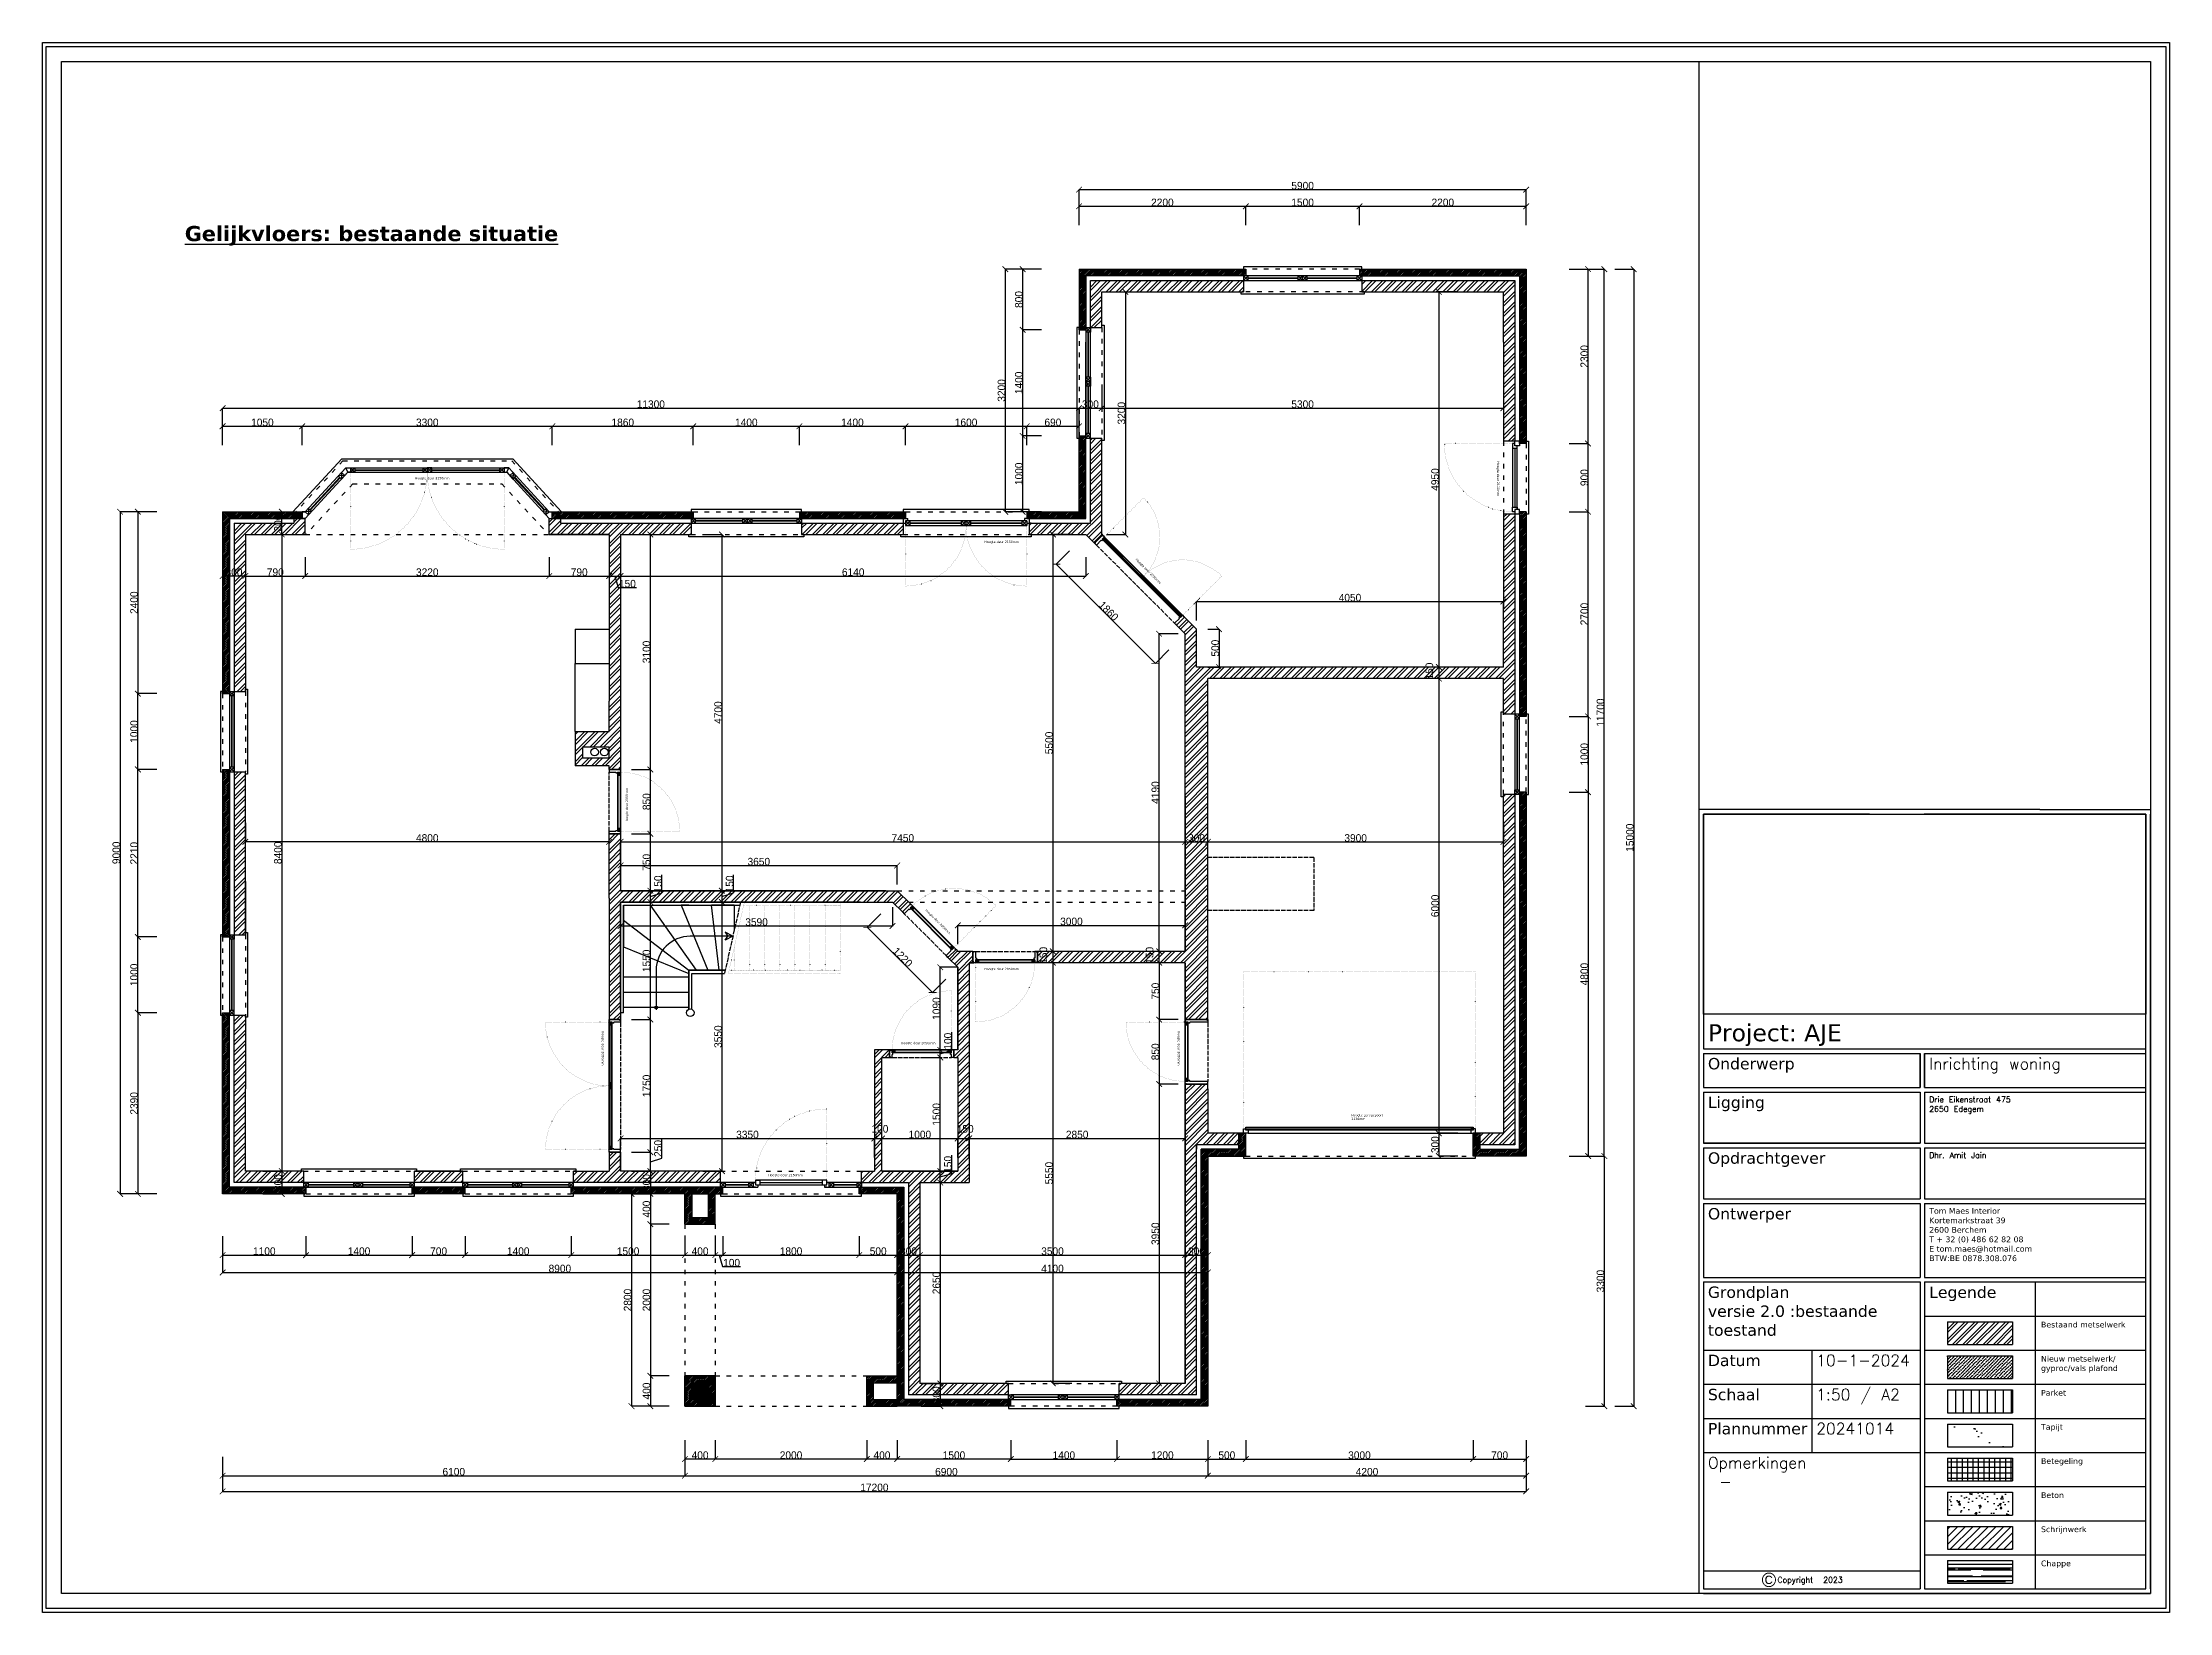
# Model space of a CAD drawing. Header units: millimetres. Extents: x -153917 to -31303, y -39726 to 31262.
# Drawn here: x -82778 to -54714, y 10551 to 31262 of the extents above; entities that cross this region are included whole.
import ezdxf

# ---------------------------------------------------------------- set-up
doc = ezdxf.new("R2010")
doc.units = ezdxf.units.MM
doc.header["$LTSCALE"] = 5
for name, pattern in [('ACAD_ISO02W100', [15, 12, -3]), ('ACAD_ISO03W100', [30, 12, -18]), ('ACAD_ISO07W100', [3, 0, -3])]:
    doc.linetypes.add(name, pattern=pattern)
for name, color, linetype in [('Bemating', 1, 'Continuous'), ('Deuren', 8, 'Continuous'), ('glas', 4, 'Continuous'), ('invulling muren', 252, 'Continuous'), ('KADER', 7, 'Continuous'), ('Meubel', 8, 'Continuous'), ('muren', 7, 'Continuous'), ('ramen', 8, 'Continuous'), ('Tekst', 7, 'Continuous'), ('trap', 8, 'Continuous')]:
    doc.layers.add(name, color=color, linetype=linetype)
doc.layers.add('parket', color=7, linetype='Continuous', true_color=0xe6d6b7)
doc.layers.add('Toestellen', color=7, linetype='Continuous', true_color=0x423f38)
doc.layers.add('verre', color=4, linetype='Continuous', lineweight=0)
doc.styles.add('Arial', font='txt.shx')
doc.styles.add('Geneva', font='')
doc.styles.get('Geneva').set_extended_font_data('Geneva')
doc.dimstyles.new('ISO-25', dxfattribs={"dimtxt": 100, "dimasz": 25, "dimexe": 1.25, "dimexo": 0.625, "dimtad": 1, "dimtxsty": 'Standard', "dimblk": 'ARCHTICK', "dimcen": 2.5, "dimse1": 1, "dimse2": 1, "dimadec": 0, "dimazin": 0, "dimtfac": 1, "dimtmove": 0, "dimatfit": 3, "dimfxl": 1, "dimarcsym": 0})
picture_1 = doc.add_image_def('image1.jpg', size_in_pixel=(1986, 897))

msp = doc.modelspace()

# ---------------------------------------------------------------- texts
at = {"layer": 'Tekst'}
for s, width, insert, char_height, attachment_point in [('{\\fVerdana|b1|i0|c0|p34;\\LGelijkvloers: bestaande situatie}', 8225.00244, (-80901.814, 28841.817), 200, 1), ('{\\fVerdana|b0|i0|c0|p34;Hoogte deur 2150mm}', 513.71165, (-77863.756, 25491.57), 30, 7), ('{\\fVerdana|b0|i0|c0|p34;Hoogte deur 2150mm}', 513.71165, (-70351.003, 24651.141), 30, 7), ('{\\fVerdana|b0|i0|c0|p34;Hoogte deur 2050mm}', 513.71165, (-70351.003, 19016.031), 30, 7), ('{\\fVerdana|b0|i0|c0|p34;Hoogte deur 2050mm}', 513.71165, (-71451.003, 18077.603), 30, 1), ('{\\fVerdana|b0|i0|c0|p34;Hoogte garagepoort 2130mm}', 513.71165, (-65508.256, 17046.03), 30, 7), ('{\\fVerdana|b0|i0|c0|p34;Hoogte deur 2150mm}', 513.71165, (-73203.722, 16336.033), 30, 1)]:
    msp.add_mtext_dynamic_manual_height_columns(s, width=width, gutter_width=12.5, heights=[0], dxfattribs=dict(at, insert=insert, char_height=char_height, attachment_point=attachment_point))
at = {"layer": 'Tekst', "char_height": 30}
for s, insert, attachment_point, rotation in [('{\\fVerdana|b0|i0|c0|p34;Hoogte deur 2150mm}', (-63595.55, 25735.064), 7, 270), ('{\\fVerdana|b0|i0|c0|p34;Hoogte deur 2050mm}', (-68338.207, 24459.947), 1, 315), ('{\\fVerdana|b0|i0|c0|p34;Hoogte deur 2050mm}', (-75046.028, 20972.628), 7, 90), ('{\\fVerdana|b0|i0|c0|p34;Hoogte deur 2050mm}', (-71113.207, 19834.947), 1, 315), ('{\\fVerdana|b0|i0|c0|p34;Hoogte deur 2050mm}', (-75407.599, 18221.006), 7, 270), ('{\\fVerdana|b0|i0|c0|p34;Hoogte deur 2050mm}', (-67807.599, 18221.006), 7, 270)]:
    msp.add_mtext_dynamic_manual_height_columns(s, width=513.71165, gutter_width=12.5, heights=[0], dxfattribs=dict(at, insert=insert, attachment_point=attachment_point, rotation=rotation))
at = {"layer": 'Tekst', "ltscale": 5, "insert": (-60804.122, 18310.91), "char_height": 225, "width": 2860, "attachment_point": 1, "style": 'Arial'}
msp.add_mtext('{\\fVerdana|b0|i0|c0|p34;Project: AJE}', dxfattribs=at)
at = {"layer": 'Tekst', "attachment_point": 1}
for s, insert, char_height, width in [('{\\fVerdana|b0|i0|c0|p34;Onderwerp}', (-60804.122, 17865.554), 150, 2800), ('{\\fVerdana|b0|i0|c0|p34;Ligging}', (-60804.122, 17355.554), 150, 2800), ('{\\fVerdana|b0|i0|c0|p34;Opdrachtgever}', (-60804.122, 16620.554), 150, 2800), ('{\\fVerdana|b0|i0|c0|p34;Ontwerper}', (-60804.122, 15885.554), 150, 2800), ('{\\fVerdana|b0|i0|c0|p34;Tom Maes Interior\\PKortemarkstraat 39\\P2600 Berchem\\PT + 32 (0) 486 62 82 08\\PE tom.maes@hotmail.com\\PBTW:BE 0878.308.076}', (-57884.122, 15885.554), 75, 2860), ('{\\fVerdana|b0|i0|c0|p34;Legende}', (-57884.122, 14850.554), 150, 2860), ('{\\fVerdana|b0|i0|c0|p34;Bestaand metselwerk}', (-56409.122, 14385.554), 75, 1385), ('{\\fVerdana|b0|i0|c0|p34;Datum}', (-60804.122, 13950.554), 150, 1370), ('{\\fVerdana|b0|i0|c0|p34;Nieuw metselwerk/\\Pgyproc/vals plafond}', (-56409.122, 13935.554), 75, 1385), ('{\\fVerdana|b0|i0|c0|p34;Schaal}', (-60804.122, 13500.554), 150, 1370), ('{\\fVerdana|b0|i0|c0|p34;Parket}', (-56409.122, 13485.554), 75, 1385), ('{\\fVerdana|b0|i0|c0|p34;Plannummer}', (-60804.122, 13050.554), 150, 1370), ('{\\fVerdana|b0|i0|c0|p34;Tapijt}', (-56409.122, 13035.554), 75, 1385), ('{\\fVerdana|b0|i0|c0|p34;Betegeling}', (-56409.122, 12585.554), 75, 1385), ('{\\fVerdana|b0|i0|c0|p34;Beton}', (-56409.122, 12135.554), 75, 1385), ('{\\fVerdana|b0|i0|c0|p34;Schrijnwerk}', (-56409.122, 11685.554), 75, 1385), ('{\\fVerdana|b0|i0|c0|p34;Chappe}', (-56409.122, 11235.554), 75, 1385), ('{\\fArial|b0|i0|c0|p32;\\H1.25x;©}', (-60095.384, 11074.291), 150, 779.74152)]:
    msp.add_mtext(s, dxfattribs=dict(at, insert=insert, char_height=char_height, width=width))
at = {"layer": 'Tekst', "attachment_point": 1, "style": 'Arial'}
for s, insert, char_height, width in [('Inrichting woning', (-57884.122, 17865.554), 150, 2860), ('Drie Eikenstraat 475\\P2650 Edegem', (-57884.122, 17355.554), 75, 2860), ('Dhr. Amit Jain', (-57884.122, 16620.554), 75, 2860), ('{\\fVerdana|b0|i0|c0|p34;\\C4;Grondplan \\Pversie 2.0 :bestaande toestand}', (-60804.122, 14850.554), 150, 2800), ('10-1-2024', (-59374.122, 13950.554), 150, 1370), ('1:50 / A2', (-59374.122, 13500.554), 150, 1370), ('20241014', (-59374.122, 13050.554), 150, 1370), ('\\A1;Opmerkingen\\P\\pxi-3,l4,t4;-^I', (-60804.122, 12600.554), 150, 2860), ('Copyright  2023', (-59886.019, 11018.381), 75, 1188.18549)]:
    msp.add_mtext(s, dxfattribs=dict(at, insert=insert, char_height=char_height, width=width))

# ---------------------------------------------------------------- blocks, each defined once
blk = doc.blocks.new('_ArchTick')
at = {"color": 0, "linetype": 'ByBlock', "const_width": 0.15}
blk.add_lwpolyline([(-0.5, -0.5), (0.5, 0.5)], dxfattribs=at)
blk = doc.blocks.new('*D358')
at = {"layer": 'Bemating', "color": 0, "lineweight": -2, "transparency": 16777216}
for p, q in [((-81505, 25072), (-81756, 25072)), ((-81755, 25072), (-81755, 16072)), ((-81505, 16072), (-81756, 16072))]:
    blk.add_line(p, q, dxfattribs=at)
at = {"layer": 'Defpoints', "color": 0, "transparency": 16777216}
for p in [(-80402, 25072), (-81755, 16072), (-80402, 16072)]:
    blk.add_point(p, dxfattribs=at)
at = {"layer": 'Bemating', "color": 0, "lineweight": -2, "transparency": 16777216, "xscale": 75, "yscale": 75, "zscale": 75}
for p, rotation in [((-81755, 25072), 90), ((-81755, 16072), 270)]:
    blk.add_blockref('_ArchTick', p, dxfattribs=dict(at, rotation=rotation))
at = {"layer": 'Bemating', "color": 0, "transparency": 16777216, "insert": (-81805, 20572), "char_height": 100, "attachment_point": 5, "rotation": 90, "style": 'Geneva'}
blk.add_mtext('9000', dxfattribs=at)
blk = doc.blocks.new('*D359')
at = {"layer": 'Bemating', "color": 0, "lineweight": -2, "transparency": 16777216}
for p, q in [((-81270, 25072), (-81521, 25072)), ((-81520, 25072), (-81520, 22672)), ((-81270, 22672), (-81521, 22672))]:
    blk.add_line(p, q, dxfattribs=at)
at = {"layer": 'Defpoints', "color": 0, "transparency": 16777216}
for p in [(-80402, 25072), (-81520, 22672), (-80402, 22672)]:
    blk.add_point(p, dxfattribs=at)
at = {"layer": 'Bemating', "color": 0, "lineweight": -2, "transparency": 16777216, "xscale": 75, "yscale": 75, "zscale": 75}
for p, rotation in [((-81520, 25072), 90), ((-81520, 22672), 270)]:
    blk.add_blockref('_ArchTick', p, dxfattribs=dict(at, rotation=rotation))
at = {"layer": 'Bemating', "color": 0, "transparency": 16777216, "insert": (-81570, 23872), "char_height": 100, "attachment_point": 5, "rotation": 90, "style": 'Geneva'}
blk.add_mtext('2400', dxfattribs=at)
blk = doc.blocks.new('*D360')
at = {"layer": 'Bemating', "color": 0, "lineweight": -2, "transparency": 16777216}
for p, q in [((-81270, 18462), (-81521, 18462)), ((-81520, 18462), (-81520, 16072)), ((-81270, 16072), (-81521, 16072))]:
    blk.add_line(p, q, dxfattribs=at)
at = {"layer": 'Defpoints', "color": 0, "transparency": 16777216}
for p in [(-80402, 18462), (-81520, 16072), (-80402, 16072)]:
    blk.add_point(p, dxfattribs=at)
at = {"layer": 'Bemating', "color": 0, "lineweight": -2, "transparency": 16777216, "xscale": 75, "yscale": 75, "zscale": 75}
for p, rotation in [((-81520, 18462), 90), ((-81520, 16072), 270)]:
    blk.add_blockref('_ArchTick', p, dxfattribs=dict(at, rotation=rotation))
at = {"layer": 'Bemating', "color": 0, "transparency": 16777216, "insert": (-81570, 17267), "char_height": 100, "attachment_point": 5, "rotation": 90, "style": 'Geneva'}
blk.add_mtext('2390', dxfattribs=at)
blk = doc.blocks.new('*D361')
at = {"layer": 'Bemating', "color": 0, "lineweight": -2, "transparency": 16777216}
for p, q in [((-80402, 12398), (-80402, 12147)), ((-63202, 12398), (-63202, 12147)), ((-80402, 12148), (-63202, 12148))]:
    blk.add_line(p, q, dxfattribs=at)
at = {"layer": 'Defpoints', "color": 0, "transparency": 16777216}
for p in [(-80402, 23638), (-63202, 20358), (-63202, 12148)]:
    blk.add_point(p, dxfattribs=at)
at = {"layer": 'Bemating', "color": 0, "lineweight": -2, "transparency": 16777216, "xscale": 75, "yscale": 75, "zscale": 75, "rotation": 180}
blk.add_blockref('_ArchTick', (-80402, 12148), dxfattribs=at)
at = {"layer": 'Bemating', "color": 0, "lineweight": -2, "transparency": 16777216, "xscale": 75, "yscale": 75, "zscale": 75}
blk.add_blockref('_ArchTick', (-63202, 12148), dxfattribs=at)
at = {"layer": 'Bemating', "color": 0, "transparency": 16777216, "insert": (-71802, 12199), "char_height": 100, "attachment_point": 5, "style": 'Geneva'}
blk.add_mtext('17200', dxfattribs=at)
blk = doc.blocks.new('*D355')
at = {"layer": 'Bemating', "color": 0, "lineweight": -2, "transparency": 16777216}
for p, q in [((-80402, 12605), (-80402, 12354)), ((-80402, 12355), (-74302, 12355)), ((-74302, 12605), (-74302, 12354))]:
    blk.add_line(p, q, dxfattribs=at)
at = {"layer": 'Defpoints', "color": 0, "transparency": 16777216}
for p in [(-80402, 16072), (-74302, 16072), (-74302, 12355)]:
    blk.add_point(p, dxfattribs=at)
at = {"layer": 'Bemating', "color": 0, "lineweight": -2, "transparency": 16777216, "xscale": 75, "yscale": 75, "zscale": 75, "rotation": 180}
blk.add_blockref('_ArchTick', (-80402, 12355), dxfattribs=at)
at = {"layer": 'Bemating', "color": 0, "lineweight": -2, "transparency": 16777216, "xscale": 75, "yscale": 75, "zscale": 75}
blk.add_blockref('_ArchTick', (-74302, 12355), dxfattribs=at)
at = {"layer": 'Bemating', "color": 0, "transparency": 16777216, "insert": (-77352, 12406), "char_height": 100, "attachment_point": 5, "style": 'Geneva'}
blk.add_mtext('6100', dxfattribs=at)
blk = doc.blocks.new('*D356')
at = {"layer": 'Bemating', "color": 0, "lineweight": -2, "transparency": 16777216}
for p, q in [((-74302, 12605), (-74302, 12354)), ((-74302, 12355), (-67402, 12355)), ((-67402, 12605), (-67402, 12354))]:
    blk.add_line(p, q, dxfattribs=at)
at = {"layer": 'Defpoints', "color": 0, "transparency": 16777216}
for p in [(-74302, 16072), (-67402, 13272), (-67402, 12355)]:
    blk.add_point(p, dxfattribs=at)
at = {"layer": 'Bemating', "color": 0, "lineweight": -2, "transparency": 16777216, "xscale": 75, "yscale": 75, "zscale": 75, "rotation": 180}
blk.add_blockref('_ArchTick', (-74302, 12355), dxfattribs=at)
at = {"layer": 'Bemating', "color": 0, "lineweight": -2, "transparency": 16777216, "xscale": 75, "yscale": 75, "zscale": 75}
blk.add_blockref('_ArchTick', (-67402, 12355), dxfattribs=at)
at = {"layer": 'Bemating', "color": 0, "transparency": 16777216, "insert": (-70852, 12406), "char_height": 100, "attachment_point": 5, "style": 'Geneva'}
blk.add_mtext('6900', dxfattribs=at)
blk = doc.blocks.new('*D362')
at = {"layer": 'Bemating', "color": 0, "lineweight": -2, "transparency": 16777216}
for p, q in [((-67402, 12605), (-67402, 12354)), ((-67402, 12355), (-63202, 12355)), ((-63202, 12605), (-63202, 12354))]:
    blk.add_line(p, q, dxfattribs=at)
at = {"layer": 'Defpoints', "color": 0, "transparency": 16777216}
for p in [(-63202, 17534), (-67402, 13272), (-63202, 12355)]:
    blk.add_point(p, dxfattribs=at)
at = {"layer": 'Bemating', "color": 0, "lineweight": -2, "transparency": 16777216, "xscale": 75, "yscale": 75, "zscale": 75, "rotation": 180}
blk.add_blockref('_ArchTick', (-67402, 12355), dxfattribs=at)
at = {"layer": 'Bemating', "color": 0, "lineweight": -2, "transparency": 16777216, "xscale": 75, "yscale": 75, "zscale": 75}
blk.add_blockref('_ArchTick', (-63202, 12355), dxfattribs=at)
at = {"layer": 'Bemating', "color": 0, "transparency": 16777216, "insert": (-65302, 12406), "char_height": 100, "attachment_point": 5, "style": 'Geneva'}
blk.add_mtext('4200', dxfattribs=at)
blk = doc.blocks.new('*D363')
at = {"layer": 'Bemating', "color": 0, "lineweight": -2, "transparency": 16777216}
for p, q in [((-62421, 16572), (-62170, 16572)), ((-62171, 16572), (-62171, 13272)), ((-62421, 13272), (-62170, 13272))]:
    blk.add_line(p, q, dxfattribs=at)
at = {"layer": 'Defpoints', "color": 0, "transparency": 16777216}
for p in [(-63202, 16572), (-67402, 13272), (-62171, 13272)]:
    blk.add_point(p, dxfattribs=at)
at = {"layer": 'Bemating', "color": 0, "lineweight": -2, "transparency": 16777216, "xscale": 75, "yscale": 75, "zscale": 75}
for p, rotation in [((-62171, 16572), 90), ((-62171, 13272), 270)]:
    blk.add_blockref('_ArchTick', p, dxfattribs=dict(at, rotation=rotation))
at = {"layer": 'Bemating', "color": 0, "transparency": 16777216, "insert": (-62222, 14922), "char_height": 100, "attachment_point": 5, "rotation": 90, "style": 'Geneva'}
blk.add_mtext('3300', dxfattribs=at)
blk = doc.blocks.new('*D357')
at = {"layer": 'Bemating', "color": 0, "lineweight": -2, "transparency": 16777216}
for p, q in [((-69102, 29072), (-69102, 29323)), ((-69102, 29322), (-63202, 29322)), ((-63202, 29072), (-63202, 29323))]:
    blk.add_line(p, q, dxfattribs=at)
at = {"layer": 'Defpoints', "color": 0, "transparency": 16777216}
for p in [(-63202, 29322), (-69102, 28272), (-63202, 28272)]:
    blk.add_point(p, dxfattribs=at)
at = {"layer": 'Bemating', "color": 0, "lineweight": -2, "transparency": 16777216, "xscale": 75, "yscale": 75, "zscale": 75, "rotation": 180}
blk.add_blockref('_ArchTick', (-69102, 29322), dxfattribs=at)
at = {"layer": 'Bemating', "color": 0, "lineweight": -2, "transparency": 16777216, "xscale": 75, "yscale": 75, "zscale": 75}
blk.add_blockref('_ArchTick', (-63202, 29322), dxfattribs=at)
at = {"layer": 'Bemating', "color": 0, "transparency": 16777216, "insert": (-66152, 29373), "char_height": 100, "attachment_point": 5, "style": 'Geneva'}
blk.add_mtext('5900', dxfattribs=at)
blk = doc.blocks.new('*D367')
at = {"layer": 'Bemating', "color": 0, "lineweight": -2, "transparency": 16777216}
for p, q in [((-70002, 12824), (-70002, 12573)), ((-68602, 12824), (-68602, 12573)), ((-70002, 12574), (-68602, 12574))]:
    blk.add_line(p, q, dxfattribs=at)
at = {"layer": 'Defpoints', "color": 0, "transparency": 16777216}
for p in [(-70002, 13272), (-68602, 13272), (-68602, 12574)]:
    blk.add_point(p, dxfattribs=at)
at = {"layer": 'Bemating', "color": 0, "lineweight": -2, "transparency": 16777216, "xscale": 75, "yscale": 75, "zscale": 75, "rotation": 180}
blk.add_blockref('_ArchTick', (-70002, 12574), dxfattribs=at)
at = {"layer": 'Bemating', "color": 0, "lineweight": -2, "transparency": 16777216, "xscale": 75, "yscale": 75, "zscale": 75}
blk.add_blockref('_ArchTick', (-68602, 12574), dxfattribs=at)
at = {"layer": 'Bemating', "color": 0, "transparency": 16777216, "insert": (-69302, 12625), "char_height": 100, "attachment_point": 5, "style": 'Geneva'}
blk.add_mtext('1400', dxfattribs=at)
blk = doc.blocks.new('*D368')
at = {"layer": 'Bemating', "color": 0, "lineweight": -2, "transparency": 16777216}
for p, q in [((-68602, 12824), (-68602, 12573)), ((-67402, 12824), (-67402, 12573)), ((-68602, 12574), (-67402, 12574))]:
    blk.add_line(p, q, dxfattribs=at)
at = {"layer": 'Defpoints', "color": 0, "transparency": 16777216}
for p in [(-68602, 13272), (-67402, 13272), (-67402, 12574)]:
    blk.add_point(p, dxfattribs=at)
at = {"layer": 'Bemating', "color": 0, "lineweight": -2, "transparency": 16777216, "xscale": 75, "yscale": 75, "zscale": 75, "rotation": 180}
blk.add_blockref('_ArchTick', (-68602, 12574), dxfattribs=at)
at = {"layer": 'Bemating', "color": 0, "lineweight": -2, "transparency": 16777216, "xscale": 75, "yscale": 75, "zscale": 75}
blk.add_blockref('_ArchTick', (-67402, 12574), dxfattribs=at)
at = {"layer": 'Bemating', "color": 0, "transparency": 16777216, "insert": (-68002, 12625), "char_height": 100, "attachment_point": 5, "style": 'Geneva'}
blk.add_mtext('1200', dxfattribs=at)
blk = doc.blocks.new('*D364')
at = {"layer": 'Bemating', "color": 0, "lineweight": -2, "transparency": 16777216}
for p, q in [((-81270, 19462), (-81521, 19462)), ((-81520, 18462), (-81520, 19462)), ((-81270, 18462), (-81521, 18462))]:
    blk.add_line(p, q, dxfattribs=at)
at = {"layer": 'Defpoints', "color": 0, "transparency": 16777216}
for p in [(-81520, 19462), (-80402, 19462), (-80402, 18462)]:
    blk.add_point(p, dxfattribs=at)
at = {"layer": 'Bemating', "color": 0, "lineweight": -2, "transparency": 16777216, "xscale": 75, "yscale": 75, "zscale": 75}
for p, rotation in [((-81520, 19462), 90), ((-81520, 18462), 270)]:
    blk.add_blockref('_ArchTick', p, dxfattribs=dict(at, rotation=rotation))
at = {"layer": 'Bemating', "color": 0, "transparency": 16777216, "insert": (-81570, 18962), "char_height": 100, "attachment_point": 5, "rotation": 90, "style": 'Geneva'}
blk.add_mtext('1000', dxfattribs=at)
blk = doc.blocks.new('*D365')
at = {"layer": 'Bemating', "color": 0, "lineweight": -2, "transparency": 16777216}
for p, q in [((-81270, 21672), (-81521, 21672)), ((-81520, 19462), (-81520, 21672)), ((-81270, 19462), (-81521, 19462))]:
    blk.add_line(p, q, dxfattribs=at)
at = {"layer": 'Defpoints', "color": 0, "transparency": 16777216}
for p in [(-81520, 21672), (-80402, 21672), (-80402, 19462)]:
    blk.add_point(p, dxfattribs=at)
at = {"layer": 'Bemating', "color": 0, "lineweight": -2, "transparency": 16777216, "xscale": 75, "yscale": 75, "zscale": 75}
for p, rotation in [((-81520, 21672), 90), ((-81520, 19462), 270)]:
    blk.add_blockref('_ArchTick', p, dxfattribs=dict(at, rotation=rotation))
at = {"layer": 'Bemating', "color": 0, "transparency": 16777216, "insert": (-81570, 20567), "char_height": 100, "attachment_point": 5, "rotation": 90, "style": 'Geneva'}
blk.add_mtext('2210', dxfattribs=at)
blk = doc.blocks.new('*D366')
at = {"layer": 'Bemating', "color": 0, "lineweight": -2, "transparency": 16777216}
for p, q in [((-81270, 22672), (-81521, 22672)), ((-81520, 21672), (-81520, 22672)), ((-81270, 21672), (-81521, 21672))]:
    blk.add_line(p, q, dxfattribs=at)
at = {"layer": 'Defpoints', "color": 0, "transparency": 16777216}
for p in [(-81520, 22672), (-80402, 22672), (-80402, 21672)]:
    blk.add_point(p, dxfattribs=at)
at = {"layer": 'Bemating', "color": 0, "lineweight": -2, "transparency": 16777216, "xscale": 75, "yscale": 75, "zscale": 75}
for p, rotation in [((-81520, 22672), 90), ((-81520, 21672), 270)]:
    blk.add_blockref('_ArchTick', p, dxfattribs=dict(at, rotation=rotation))
at = {"layer": 'Bemating', "color": 0, "transparency": 16777216, "insert": (-81570, 22172), "char_height": 100, "attachment_point": 5, "rotation": 90, "style": 'Geneva'}
blk.add_mtext('1000', dxfattribs=at)
blk = doc.blocks.new('*D369')
at = {"layer": 'Bemating', "color": 0, "lineweight": -2, "transparency": 16777216}
for p, q in [((-62635, 22372), (-62383, 22372)), ((-62385, 22372), (-62385, 21372)), ((-62635, 21372), (-62383, 21372))]:
    blk.add_line(p, q, dxfattribs=at)
at = {"layer": 'Defpoints', "color": 0, "transparency": 16777216}
for p in [(-63202, 22372), (-63202, 21372), (-62385, 21372)]:
    blk.add_point(p, dxfattribs=at)
at = {"layer": 'Bemating', "color": 0, "lineweight": -2, "transparency": 16777216, "xscale": 75, "yscale": 75, "zscale": 75}
for p, rotation in [((-62385, 22372), 90), ((-62385, 21372), 270)]:
    blk.add_blockref('_ArchTick', p, dxfattribs=dict(at, rotation=rotation))
at = {"layer": 'Bemating', "color": 0, "transparency": 16777216, "insert": (-62435, 21872), "char_height": 100, "attachment_point": 5, "rotation": 90, "style": 'Geneva'}
blk.add_mtext('1000', dxfattribs=at)
blk = doc.blocks.new('*D370')
at = {"layer": 'Bemating', "color": 0, "lineweight": -2, "transparency": 16777216}
for p, q in [((-62635, 21372), (-62383, 21372)), ((-62385, 21372), (-62385, 16572)), ((-62635, 16572), (-62383, 16572))]:
    blk.add_line(p, q, dxfattribs=at)
at = {"layer": 'Defpoints', "color": 0, "transparency": 16777216}
for p in [(-63202, 21372), (-63202, 16572), (-62385, 16572)]:
    blk.add_point(p, dxfattribs=at)
at = {"layer": 'Bemating', "color": 0, "lineweight": -2, "transparency": 16777216, "xscale": 75, "yscale": 75, "zscale": 75}
for p, rotation in [((-62385, 21372), 90), ((-62385, 16572), 270)]:
    blk.add_blockref('_ArchTick', p, dxfattribs=dict(at, rotation=rotation))
at = {"layer": 'Bemating', "color": 0, "transparency": 16777216, "insert": (-62435, 18972), "char_height": 100, "attachment_point": 5, "rotation": 90, "style": 'Geneva'}
blk.add_mtext('4800', dxfattribs=at)
blk = doc.blocks.new('*D373')
at = {"layer": 'Bemating', "color": 0, "lineweight": -2, "transparency": 16777216}
for p, q in [((-80402, 24474), (-80402, 24222)), ((-80102, 24474), (-80102, 24222)), ((-80102, 24224), (-80402, 24224))]:
    blk.add_line(p, q, dxfattribs=at)
at = {"layer": 'Defpoints', "color": 0, "transparency": 16777216}
for p in [(-80402, 25072), (-80102, 24772), (-80402, 24224)]:
    blk.add_point(p, dxfattribs=at)
at = {"layer": 'Bemating', "color": 0, "lineweight": -2, "transparency": 16777216, "xscale": 75, "yscale": 75, "zscale": 75, "rotation": 180}
blk.add_blockref('_ArchTick', (-80402, 24224), dxfattribs=at)
at = {"layer": 'Bemating', "color": 0, "lineweight": -2, "transparency": 16777216, "xscale": 75, "yscale": 75, "zscale": 75}
blk.add_blockref('_ArchTick', (-80102, 24224), dxfattribs=at)
at = {"layer": 'Bemating', "color": 0, "transparency": 16777216, "insert": (-80252, 24274), "char_height": 100, "attachment_point": 5, "style": 'Geneva'}
blk.add_mtext('300', dxfattribs=at)
blk = doc.blocks.new('*D371')
at = {"layer": 'Bemating', "color": 0, "lineweight": -2, "transparency": 16777216}
for p, q in [((-75008, 16372), (-74757, 16372)), ((-74758, 16372), (-74758, 16072)), ((-75008, 16072), (-74757, 16072))]:
    blk.add_line(p, q, dxfattribs=at)
at = {"layer": 'Defpoints', "color": 0, "transparency": 16777216}
for p in [(-75152, 16372), (-75772, 16072), (-74758, 16072)]:
    blk.add_point(p, dxfattribs=at)
at = {"layer": 'Bemating', "color": 0, "lineweight": -2, "transparency": 16777216, "xscale": 75, "yscale": 75, "zscale": 75}
for p, rotation in [((-74758, 16372), 90), ((-74758, 16072), 270)]:
    blk.add_blockref('_ArchTick', p, dxfattribs=dict(at, rotation=rotation))
at = {"layer": 'Bemating', "color": 0, "transparency": 16777216, "insert": (-74809, 16222), "char_height": 100, "attachment_point": 5, "rotation": 90, "style": 'Geneva'}
blk.add_mtext('300', dxfattribs=at)
blk = doc.blocks.new('*D372')
at = {"layer": 'Bemating', "color": 0, "lineweight": -2, "transparency": 16777216}
for p, q in [((-74606, 20042), (-74606, 20282)), ((-75008, 20072), (-74757, 20072)), ((-74758, 19922), (-74758, 20072)), ((-74758, 19997), (-74606, 20042)), ((-75008, 19922), (-74757, 19922))]:
    blk.add_line(p, q, dxfattribs=at)
at = {"layer": 'Defpoints', "color": 0, "transparency": 16777216}
for p in [(-75302, 20072), (-74758, 20072), (-75152, 19922)]:
    blk.add_point(p, dxfattribs=at)
at = {"layer": 'Bemating', "color": 0, "lineweight": -2, "transparency": 16777216, "xscale": 75, "yscale": 75, "zscale": 75}
for p, rotation in [((-74758, 20072), 90), ((-74758, 19922), 270)]:
    blk.add_blockref('_ArchTick', p, dxfattribs=dict(at, rotation=rotation))
at = {"layer": 'Bemating', "color": 0, "transparency": 16777216, "insert": (-74657, 20162), "char_height": 100, "attachment_point": 5, "rotation": 90, "style": 'Geneva'}
blk.add_mtext('150', dxfattribs=at)
blk = doc.blocks.new('*D374')
at = {"layer": 'Bemating', "color": 0, "lineweight": -2, "transparency": 16777216}
for p, q in [((-62421, 28272), (-62170, 28272)), ((-62171, 16572), (-62171, 28272)), ((-62421, 16572), (-62170, 16572))]:
    blk.add_line(p, q, dxfattribs=at)
at = {"layer": 'Defpoints', "color": 0, "transparency": 16777216}
for p in [(-63202, 28272), (-62171, 28272), (-63202, 16572)]:
    blk.add_point(p, dxfattribs=at)
at = {"layer": 'Bemating', "color": 0, "lineweight": -2, "transparency": 16777216, "xscale": 75, "yscale": 75, "zscale": 75}
for p, rotation in [((-62171, 28272), 90), ((-62171, 16572), 270)]:
    blk.add_blockref('_ArchTick', p, dxfattribs=dict(at, rotation=rotation))
at = {"layer": 'Bemating', "color": 0, "transparency": 16777216, "insert": (-62222, 22422), "char_height": 100, "attachment_point": 5, "rotation": 90, "style": 'Geneva'}
blk.add_mtext('11700', dxfattribs=at)
blk = doc.blocks.new('*D375')
at = {"layer": 'Bemating', "color": 0, "lineweight": -2, "transparency": 16777216}
for p, q in [((-62033, 28272), (-61782, 28272)), ((-61783, 28272), (-61783, 13272)), ((-62033, 13272), (-61782, 13272))]:
    blk.add_line(p, q, dxfattribs=at)
at = {"layer": 'Defpoints', "color": 0, "transparency": 16777216}
for p in [(-63202, 28272), (-67402, 13272), (-61783, 13272)]:
    blk.add_point(p, dxfattribs=at)
at = {"layer": 'Bemating', "color": 0, "lineweight": -2, "transparency": 16777216, "xscale": 75, "yscale": 75, "zscale": 75}
for p, rotation in [((-61783, 28272), 90), ((-61783, 13272), 270)]:
    blk.add_blockref('_ArchTick', p, dxfattribs=dict(at, rotation=rotation))
at = {"layer": 'Bemating', "color": 0, "transparency": 16777216, "insert": (-61834, 20772), "char_height": 100, "attachment_point": 5, "rotation": 90, "style": 'Geneva'}
blk.add_mtext('15000', dxfattribs=at)
blk = doc.blocks.new('*D422')
at = {"layer": 'Bemating', "color": 0, "lineweight": -2, "transparency": 16777216}
for p, q in [((-80102, 24474), (-80102, 24222)), ((-79312, 24474), (-79312, 24222)), ((-80102, 24224), (-79312, 24224))]:
    blk.add_line(p, q, dxfattribs=at)
at = {"layer": 'Defpoints', "color": 0, "transparency": 16777216}
for p in [(-80102, 24772), (-79312, 24772), (-79312, 24224)]:
    blk.add_point(p, dxfattribs=at)
at = {"layer": 'Bemating', "color": 0, "lineweight": -2, "transparency": 16777216, "xscale": 75, "yscale": 75, "zscale": 75, "rotation": 180}
blk.add_blockref('_ArchTick', (-80102, 24224), dxfattribs=at)
at = {"layer": 'Bemating', "color": 0, "lineweight": -2, "transparency": 16777216, "xscale": 75, "yscale": 75, "zscale": 75}
blk.add_blockref('_ArchTick', (-79312, 24224), dxfattribs=at)
at = {"layer": 'Bemating', "color": 0, "transparency": 16777216, "insert": (-79707, 24274), "char_height": 100, "attachment_point": 5, "style": 'Geneva'}
blk.add_mtext('790', dxfattribs=at)
blk = doc.blocks.new('*D423')
at = {"layer": 'Bemating', "color": 0, "lineweight": -2, "transparency": 16777216}
for p, q in [((-79312, 24474), (-79312, 24222)), ((-76092, 24474), (-76092, 24222)), ((-79312, 24224), (-76092, 24224))]:
    blk.add_line(p, q, dxfattribs=at)
at = {"layer": 'Defpoints', "color": 0, "transparency": 16777216}
for p in [(-79312, 24772), (-76092, 24772), (-76092, 24224)]:
    blk.add_point(p, dxfattribs=at)
at = {"layer": 'Bemating', "color": 0, "lineweight": -2, "transparency": 16777216, "xscale": 75, "yscale": 75, "zscale": 75, "rotation": 180}
blk.add_blockref('_ArchTick', (-79312, 24224), dxfattribs=at)
at = {"layer": 'Bemating', "color": 0, "lineweight": -2, "transparency": 16777216, "xscale": 75, "yscale": 75, "zscale": 75}
blk.add_blockref('_ArchTick', (-76092, 24224), dxfattribs=at)
at = {"layer": 'Bemating', "color": 0, "transparency": 16777216, "insert": (-77702, 24274), "char_height": 100, "attachment_point": 5, "style": 'Geneva'}
blk.add_mtext('3220', dxfattribs=at)
blk = doc.blocks.new('*D424')
at = {"layer": 'Bemating', "color": 0, "lineweight": -2, "transparency": 16777216}
for p, q in [((-76092, 24474), (-76092, 24222)), ((-75302, 24474), (-75302, 24222)), ((-76092, 24224), (-75302, 24224))]:
    blk.add_line(p, q, dxfattribs=at)
at = {"layer": 'Defpoints', "color": 0, "transparency": 16777216}
for p in [(-76092, 24772), (-75302, 24772), (-75302, 24224)]:
    blk.add_point(p, dxfattribs=at)
at = {"layer": 'Bemating', "color": 0, "lineweight": -2, "transparency": 16777216, "xscale": 75, "yscale": 75, "zscale": 75, "rotation": 180}
blk.add_blockref('_ArchTick', (-76092, 24224), dxfattribs=at)
at = {"layer": 'Bemating', "color": 0, "lineweight": -2, "transparency": 16777216, "xscale": 75, "yscale": 75, "zscale": 75}
blk.add_blockref('_ArchTick', (-75302, 24224), dxfattribs=at)
at = {"layer": 'Bemating', "color": 0, "transparency": 16777216, "insert": (-75697, 24274), "char_height": 100, "attachment_point": 5, "style": 'Geneva'}
blk.add_mtext('790', dxfattribs=at)
blk = doc.blocks.new('*D425')
at = {"layer": 'Bemating', "color": 0, "lineweight": -2, "transparency": 16777216}
for p, q in [((-75302, 24474), (-75302, 24222)), ((-75152, 24474), (-75152, 24222)), ((-75302, 24224), (-75152, 24224)), ((-75227, 24224), (-75181, 24071)), ((-75181, 24071), (-74942, 24071))]:
    blk.add_line(p, q, dxfattribs=at)
at = {"layer": 'Defpoints', "color": 0, "transparency": 16777216}
for p in [(-75302, 24772), (-75152, 24772), (-75152, 24224)]:
    blk.add_point(p, dxfattribs=at)
at = {"layer": 'Bemating', "color": 0, "lineweight": -2, "transparency": 16777216, "xscale": 75, "yscale": 75, "zscale": 75, "rotation": 180}
blk.add_blockref('_ArchTick', (-75302, 24224), dxfattribs=at)
at = {"layer": 'Bemating', "color": 0, "lineweight": -2, "transparency": 16777216, "xscale": 75, "yscale": 75, "zscale": 75}
blk.add_blockref('_ArchTick', (-75152, 24224), dxfattribs=at)
at = {"layer": 'Bemating', "color": 0, "transparency": 16777216, "insert": (-75061, 24122), "char_height": 100, "attachment_point": 5, "style": 'Geneva'}
blk.add_mtext('150', dxfattribs=at)
blk = doc.blocks.new('*D426')
at = {"layer": 'Bemating', "color": 0, "lineweight": -2, "transparency": 16777216}
for p, q in [((-75152, 24474), (-75152, 24222)), ((-69012, 24474), (-69012, 24222)), ((-75152, 24224), (-69012, 24224))]:
    blk.add_line(p, q, dxfattribs=at)
at = {"layer": 'Defpoints', "color": 0, "transparency": 16777216}
for p in [(-75152, 24772), (-69012, 24772), (-69012, 24224)]:
    blk.add_point(p, dxfattribs=at)
at = {"layer": 'Bemating', "color": 0, "lineweight": -2, "transparency": 16777216, "xscale": 75, "yscale": 75, "zscale": 75, "rotation": 180}
blk.add_blockref('_ArchTick', (-75152, 24224), dxfattribs=at)
at = {"layer": 'Bemating', "color": 0, "lineweight": -2, "transparency": 16777216, "xscale": 75, "yscale": 75, "zscale": 75}
blk.add_blockref('_ArchTick', (-69012, 24224), dxfattribs=at)
at = {"layer": 'Bemating', "color": 0, "transparency": 16777216, "insert": (-72082, 24274), "char_height": 100, "attachment_point": 5, "style": 'Geneva'}
blk.add_mtext('6140', dxfattribs=at)
blk = doc.blocks.new('*D427')
at = {"layer": 'Bemating', "color": 0, "lineweight": -2, "transparency": 16777216}
for p, q in [((-69825, 28272), (-70076, 28272)), ((-70075, 28272), (-70075, 25072)), ((-69825, 25072), (-70076, 25072))]:
    blk.add_line(p, q, dxfattribs=at)
at = {"layer": 'Defpoints', "color": 0, "transparency": 16777216}
for p in [(-69102, 28272), (-70075, 25072), (-69102, 25072)]:
    blk.add_point(p, dxfattribs=at)
at = {"layer": 'Bemating', "color": 0, "lineweight": -2, "transparency": 16777216, "xscale": 75, "yscale": 75, "zscale": 75}
for p, rotation in [((-70075, 28272), 90), ((-70075, 25072), 270)]:
    blk.add_blockref('_ArchTick', p, dxfattribs=dict(at, rotation=rotation))
at = {"layer": 'Bemating', "color": 0, "transparency": 16777216, "insert": (-70125, 26672), "char_height": 100, "attachment_point": 5, "rotation": 90, "style": 'Geneva'}
blk.add_mtext('3200', dxfattribs=at)
blk = doc.blocks.new('*D428')
at = {"layer": 'Bemating', "color": 0, "lineweight": -2, "transparency": 16777216}
for p, q in [((-69596, 28272), (-69847, 28272)), ((-69846, 28272), (-69846, 27472)), ((-69596, 27472), (-69847, 27472))]:
    blk.add_line(p, q, dxfattribs=at)
at = {"layer": 'Defpoints', "color": 0, "transparency": 16777216}
for p in [(-69102, 28272), (-69846, 27472), (-69102, 27472)]:
    blk.add_point(p, dxfattribs=at)
at = {"layer": 'Bemating', "color": 0, "lineweight": -2, "transparency": 16777216, "xscale": 75, "yscale": 75, "zscale": 75}
for p, rotation in [((-69846, 28272), 90), ((-69846, 27472), 270)]:
    blk.add_blockref('_ArchTick', p, dxfattribs=dict(at, rotation=rotation))
at = {"layer": 'Bemating', "color": 0, "transparency": 16777216, "insert": (-69896, 27872), "char_height": 100, "attachment_point": 5, "rotation": 90, "style": 'Geneva'}
blk.add_mtext('800', dxfattribs=at)
blk = doc.blocks.new('*D429')
at = {"layer": 'Bemating', "color": 0, "lineweight": -2, "transparency": 16777216}
for p, q in [((-69596, 27472), (-69847, 27472)), ((-69846, 27472), (-69846, 26072)), ((-69596, 26072), (-69847, 26072))]:
    blk.add_line(p, q, dxfattribs=at)
at = {"layer": 'Defpoints', "color": 0, "transparency": 16777216}
for p in [(-69102, 27472), (-69846, 26072), (-69102, 26072)]:
    blk.add_point(p, dxfattribs=at)
at = {"layer": 'Bemating', "color": 0, "lineweight": -2, "transparency": 16777216, "xscale": 75, "yscale": 75, "zscale": 75}
for p, rotation in [((-69846, 27472), 90), ((-69846, 26072), 270)]:
    blk.add_blockref('_ArchTick', p, dxfattribs=dict(at, rotation=rotation))
at = {"layer": 'Bemating', "color": 0, "transparency": 16777216, "insert": (-69896, 26772), "char_height": 100, "attachment_point": 5, "rotation": 90, "style": 'Geneva'}
blk.add_mtext('1400', dxfattribs=at)
blk = doc.blocks.new('*D430')
at = {"layer": 'Bemating', "color": 0, "lineweight": -2, "transparency": 16777216}
for p, q in [((-69596, 26072), (-69847, 26072)), ((-69846, 26072), (-69846, 25072)), ((-69596, 25072), (-69847, 25072))]:
    blk.add_line(p, q, dxfattribs=at)
at = {"layer": 'Defpoints', "color": 0, "transparency": 16777216}
for p in [(-69102, 26072), (-69846, 25072), (-69102, 25072)]:
    blk.add_point(p, dxfattribs=at)
at = {"layer": 'Bemating', "color": 0, "lineweight": -2, "transparency": 16777216, "xscale": 75, "yscale": 75, "zscale": 75}
for p, rotation in [((-69846, 26072), 90), ((-69846, 25072), 270)]:
    blk.add_blockref('_ArchTick', p, dxfattribs=dict(at, rotation=rotation))
at = {"layer": 'Bemating', "color": 0, "transparency": 16777216, "insert": (-69896, 25572), "char_height": 100, "attachment_point": 5, "rotation": 90, "style": 'Geneva'}
blk.add_mtext('1000', dxfattribs=at)
blk = doc.blocks.new('*D431')
at = {"layer": 'Bemating', "color": 0, "lineweight": -2, "transparency": 16777216}
for p, q in [((-68741, 27972), (-68490, 27972)), ((-68491, 27972), (-68491, 24772)), ((-68741, 24772), (-68490, 24772))]:
    blk.add_line(p, q, dxfattribs=at)
at = {"layer": 'Defpoints', "color": 0, "transparency": 16777216}
for p in [(-68802, 27972), (-69012, 24772), (-68491, 24772)]:
    blk.add_point(p, dxfattribs=at)
at = {"layer": 'Bemating', "color": 0, "lineweight": -2, "transparency": 16777216, "xscale": 75, "yscale": 75, "zscale": 75}
for p, rotation in [((-68491, 27972), 90), ((-68491, 24772), 270)]:
    blk.add_blockref('_ArchTick', p, dxfattribs=dict(at, rotation=rotation))
at = {"layer": 'Bemating', "color": 0, "transparency": 16777216, "insert": (-68542, 26372), "char_height": 100, "attachment_point": 5, "rotation": 90, "style": 'Geneva'}
blk.add_mtext('3200', dxfattribs=at)
blk = doc.blocks.new('*D432')
at = {"layer": 'Bemating', "color": 0, "lineweight": -2, "transparency": 16777216}
for p, q in [((-80402, 26189), (-80402, 26440)), ((-80402, 26439), (-69102, 26439)), ((-69102, 26189), (-69102, 26440))]:
    blk.add_line(p, q, dxfattribs=at)
at = {"layer": 'Defpoints', "color": 0, "transparency": 16777216}
for p in [(-69102, 26439), (-80402, 25072), (-69102, 25072)]:
    blk.add_point(p, dxfattribs=at)
at = {"layer": 'Bemating', "color": 0, "lineweight": -2, "transparency": 16777216, "xscale": 75, "yscale": 75, "zscale": 75, "rotation": 180}
blk.add_blockref('_ArchTick', (-80402, 26439), dxfattribs=at)
at = {"layer": 'Bemating', "color": 0, "lineweight": -2, "transparency": 16777216, "xscale": 75, "yscale": 75, "zscale": 75}
blk.add_blockref('_ArchTick', (-69102, 26439), dxfattribs=at)
at = {"layer": 'Bemating', "color": 0, "transparency": 16777216, "insert": (-74752, 26490), "char_height": 100, "attachment_point": 5, "style": 'Geneva'}
blk.add_mtext('11300', dxfattribs=at)
blk = doc.blocks.new('*D433')
at = {"layer": 'Bemating', "color": 0, "lineweight": -2, "transparency": 16777216}
for p, q in [((-68802, 26689), (-68802, 26438)), ((-69102, 26189), (-69102, 26440)), ((-69102, 26439), (-68802, 26439))]:
    blk.add_line(p, q, dxfattribs=at)
at = {"layer": 'Defpoints', "color": 0, "transparency": 16777216}
for p in [(-68802, 27502), (-68802, 26439), (-69102, 25072)]:
    blk.add_point(p, dxfattribs=at)
at = {"layer": 'Bemating', "color": 0, "lineweight": -2, "transparency": 16777216, "xscale": 75, "yscale": 75, "zscale": 75, "rotation": 180}
blk.add_blockref('_ArchTick', (-69102, 26439), dxfattribs=at)
at = {"layer": 'Bemating', "color": 0, "lineweight": -2, "transparency": 16777216, "xscale": 75, "yscale": 75, "zscale": 75}
blk.add_blockref('_ArchTick', (-68802, 26439), dxfattribs=at)
at = {"layer": 'Bemating', "color": 0, "transparency": 16777216, "insert": (-68952, 26490), "char_height": 100, "attachment_point": 5, "style": 'Geneva'}
blk.add_mtext('300', dxfattribs=at)
blk = doc.blocks.new('*D434')
at = {"layer": 'Bemating', "color": 0, "lineweight": -2, "transparency": 16777216}
for p, q in [((-68802, 26689), (-68802, 26438)), ((-63502, 26689), (-63502, 26438)), ((-68802, 26439), (-63502, 26439))]:
    blk.add_line(p, q, dxfattribs=at)
at = {"layer": 'Defpoints', "color": 0, "transparency": 16777216}
for p in [(-63502, 27972), (-68802, 27502), (-63502, 26439)]:
    blk.add_point(p, dxfattribs=at)
at = {"layer": 'Bemating', "color": 0, "lineweight": -2, "transparency": 16777216, "xscale": 75, "yscale": 75, "zscale": 75, "rotation": 180}
blk.add_blockref('_ArchTick', (-68802, 26439), dxfattribs=at)
at = {"layer": 'Bemating', "color": 0, "lineweight": -2, "transparency": 16777216, "xscale": 75, "yscale": 75, "zscale": 75}
blk.add_blockref('_ArchTick', (-63502, 26439), dxfattribs=at)
at = {"layer": 'Bemating', "color": 0, "transparency": 16777216, "insert": (-66152, 26490), "char_height": 100, "attachment_point": 5, "style": 'Geneva'}
blk.add_mtext('5300', dxfattribs=at)
blk = doc.blocks.new('*D435')
at = {"layer": 'Bemating', "color": 0, "lineweight": -2, "transparency": 16777216}
for p, q in [((-64104, 27972), (-64355, 27972)), ((-64354, 27972), (-64354, 23022)), ((-64104, 23022), (-64355, 23022))]:
    blk.add_line(p, q, dxfattribs=at)
at = {"layer": 'Defpoints', "color": 0, "transparency": 16777216}
for p in [(-63502, 27972), (-64354, 23022), (-63502, 23022)]:
    blk.add_point(p, dxfattribs=at)
at = {"layer": 'Bemating', "color": 0, "lineweight": -2, "transparency": 16777216, "xscale": 75, "yscale": 75, "zscale": 75}
for p, rotation in [((-64354, 27972), 90), ((-64354, 23022), 270)]:
    blk.add_blockref('_ArchTick', p, dxfattribs=dict(at, rotation=rotation))
at = {"layer": 'Bemating', "color": 0, "transparency": 16777216, "insert": (-64404, 25497), "char_height": 100, "attachment_point": 5, "rotation": 90, "style": 'Geneva'}
blk.add_mtext('4950', dxfattribs=at)
blk = doc.blocks.new('*D436')
at = {"layer": 'Bemating', "color": 0, "lineweight": -2, "transparency": 16777216}
for p, q in [((-64104, 23022), (-64355, 23022)), ((-64354, 23022), (-64354, 22872)), ((-64104, 22872), (-64355, 22872))]:
    blk.add_line(p, q, dxfattribs=at)
at = {"layer": 'Defpoints', "color": 0, "transparency": 16777216}
for p in [(-63502, 23022), (-64354, 22872), (-63502, 22872)]:
    blk.add_point(p, dxfattribs=at)
at = {"layer": 'Bemating', "color": 0, "lineweight": -2, "transparency": 16777216, "xscale": 75, "yscale": 75, "zscale": 75}
for p, rotation in [((-64354, 23022), 90), ((-64354, 22872), 270)]:
    blk.add_blockref('_ArchTick', p, dxfattribs=dict(at, rotation=rotation))
at = {"layer": 'Bemating', "color": 0, "transparency": 16777216, "insert": (-64479, 22970), "char_height": 100, "attachment_point": 5, "rotation": 90, "style": 'Geneva'}
blk.add_mtext('150', dxfattribs=at)
blk = doc.blocks.new('*D437')
at = {"layer": 'Bemating', "color": 0, "lineweight": -2, "transparency": 16777216}
for p, q in [((-64104, 22872), (-64355, 22872)), ((-64354, 22872), (-64354, 16872)), ((-64104, 16872), (-64355, 16872))]:
    blk.add_line(p, q, dxfattribs=at)
at = {"layer": 'Defpoints', "color": 0, "transparency": 16777216}
for p in [(-63502, 22872), (-64354, 16872), (-63502, 16872)]:
    blk.add_point(p, dxfattribs=at)
at = {"layer": 'Bemating', "color": 0, "lineweight": -2, "transparency": 16777216, "xscale": 75, "yscale": 75, "zscale": 75}
for p, rotation in [((-64354, 22872), 90), ((-64354, 16872), 270)]:
    blk.add_blockref('_ArchTick', p, dxfattribs=dict(at, rotation=rotation))
at = {"layer": 'Bemating', "color": 0, "transparency": 16777216, "insert": (-64404, 19872), "char_height": 100, "attachment_point": 5, "rotation": 90, "style": 'Geneva'}
blk.add_mtext('6000', dxfattribs=at)
blk = doc.blocks.new('*D438')
at = {"layer": 'Bemating', "color": 0, "lineweight": -2, "transparency": 16777216}
for p, q in [((-64104, 16872), (-64355, 16872)), ((-64354, 16872), (-64354, 16572)), ((-64104, 16572), (-64355, 16572))]:
    blk.add_line(p, q, dxfattribs=at)
at = {"layer": 'Defpoints', "color": 0, "transparency": 16777216}
for p in [(-63502, 16872), (-64354, 16572), (-63202, 16572)]:
    blk.add_point(p, dxfattribs=at)
at = {"layer": 'Bemating', "color": 0, "lineweight": -2, "transparency": 16777216, "xscale": 75, "yscale": 75, "zscale": 75}
for p, rotation in [((-64354, 16872), 90), ((-64354, 16572), 270)]:
    blk.add_blockref('_ArchTick', p, dxfattribs=dict(at, rotation=rotation))
at = {"layer": 'Bemating', "color": 0, "transparency": 16777216, "insert": (-64404, 16722), "char_height": 100, "attachment_point": 5, "rotation": 90, "style": 'Geneva'}
blk.add_mtext('300', dxfattribs=at)
blk = doc.blocks.new('*D439')
at = {"layer": 'Bemating', "color": 0, "lineweight": -2, "transparency": 16777216}
for p, q in [((-67402, 12824), (-67402, 12573)), ((-66902, 12824), (-66902, 12573)), ((-67402, 12574), (-66902, 12574))]:
    blk.add_line(p, q, dxfattribs=at)
at = {"layer": 'Defpoints', "color": 0, "transparency": 16777216}
for p in [(-66902, 16572), (-67402, 13272), (-66902, 12574)]:
    blk.add_point(p, dxfattribs=at)
at = {"layer": 'Bemating', "color": 0, "lineweight": -2, "transparency": 16777216, "xscale": 75, "yscale": 75, "zscale": 75, "rotation": 180}
blk.add_blockref('_ArchTick', (-67402, 12574), dxfattribs=at)
at = {"layer": 'Bemating', "color": 0, "lineweight": -2, "transparency": 16777216, "xscale": 75, "yscale": 75, "zscale": 75}
blk.add_blockref('_ArchTick', (-66902, 12574), dxfattribs=at)
at = {"layer": 'Bemating', "color": 0, "transparency": 16777216, "insert": (-67152, 12625), "char_height": 100, "attachment_point": 5, "style": 'Geneva'}
blk.add_mtext('500', dxfattribs=at)
blk = doc.blocks.new('*D440')
at = {"layer": 'Bemating', "color": 0, "lineweight": -2, "transparency": 16777216}
for p, q in [((-66902, 12824), (-66902, 12573)), ((-63902, 12824), (-63902, 12573)), ((-66902, 12574), (-63902, 12574))]:
    blk.add_line(p, q, dxfattribs=at)
at = {"layer": 'Defpoints', "color": 0, "transparency": 16777216}
for p in [(-66902, 16572), (-63902, 16572), (-63902, 12574)]:
    blk.add_point(p, dxfattribs=at)
at = {"layer": 'Bemating', "color": 0, "lineweight": -2, "transparency": 16777216, "xscale": 75, "yscale": 75, "zscale": 75, "rotation": 180}
blk.add_blockref('_ArchTick', (-66902, 12574), dxfattribs=at)
at = {"layer": 'Bemating', "color": 0, "lineweight": -2, "transparency": 16777216, "xscale": 75, "yscale": 75, "zscale": 75}
blk.add_blockref('_ArchTick', (-63902, 12574), dxfattribs=at)
at = {"layer": 'Bemating', "color": 0, "transparency": 16777216, "insert": (-65402, 12625), "char_height": 100, "attachment_point": 5, "style": 'Geneva'}
blk.add_mtext('3000', dxfattribs=at)
blk = doc.blocks.new('*D441')
at = {"layer": 'Bemating', "color": 0, "lineweight": -2, "transparency": 16777216}
for p, q in [((-63902, 12824), (-63902, 12573)), ((-63202, 12824), (-63202, 12573)), ((-63902, 12574), (-63202, 12574))]:
    blk.add_line(p, q, dxfattribs=at)
at = {"layer": 'Defpoints', "color": 0, "transparency": 16777216}
for p in [(-63902, 16572), (-63202, 16572), (-63202, 12574)]:
    blk.add_point(p, dxfattribs=at)
at = {"layer": 'Bemating', "color": 0, "lineweight": -2, "transparency": 16777216, "xscale": 75, "yscale": 75, "zscale": 75, "rotation": 180}
blk.add_blockref('_ArchTick', (-63902, 12574), dxfattribs=at)
at = {"layer": 'Bemating', "color": 0, "lineweight": -2, "transparency": 16777216, "xscale": 75, "yscale": 75, "zscale": 75}
blk.add_blockref('_ArchTick', (-63202, 12574), dxfattribs=at)
at = {"layer": 'Bemating', "color": 0, "transparency": 16777216, "insert": (-63552, 12625), "char_height": 100, "attachment_point": 5, "style": 'Geneva'}
blk.add_mtext('700', dxfattribs=at)
blk = doc.blocks.new('*D442')
at = {"layer": 'Bemating', "color": 0, "lineweight": -2, "transparency": 16777216}
for p, q in [((-71502, 12824), (-71502, 12573)), ((-70002, 12824), (-70002, 12573)), ((-70002, 12574), (-71502, 12574))]:
    blk.add_line(p, q, dxfattribs=at)
at = {"layer": 'Defpoints', "color": 0, "transparency": 16777216}
for p in [(-71502, 13272), (-70002, 13272), (-71502, 12574)]:
    blk.add_point(p, dxfattribs=at)
at = {"layer": 'Bemating', "color": 0, "lineweight": -2, "transparency": 16777216, "xscale": 75, "yscale": 75, "zscale": 75, "rotation": 180}
blk.add_blockref('_ArchTick', (-71502, 12574), dxfattribs=at)
at = {"layer": 'Bemating', "color": 0, "lineweight": -2, "transparency": 16777216, "xscale": 75, "yscale": 75, "zscale": 75}
blk.add_blockref('_ArchTick', (-70002, 12574), dxfattribs=at)
at = {"layer": 'Bemating', "color": 0, "transparency": 16777216, "insert": (-70752, 12625), "char_height": 100, "attachment_point": 5, "style": 'Geneva'}
blk.add_mtext('1500', dxfattribs=at)
blk = doc.blocks.new('*D443')
at = {"layer": 'Bemating', "color": 0, "lineweight": -2, "transparency": 16777216}
for p, q in [((-71902, 12824), (-71902, 12573)), ((-71502, 12824), (-71502, 12573)), ((-71502, 12574), (-71902, 12574))]:
    blk.add_line(p, q, dxfattribs=at)
at = {"layer": 'Defpoints', "color": 0, "transparency": 16777216}
for p in [(-71902, 13272), (-71502, 13272), (-71902, 12574)]:
    blk.add_point(p, dxfattribs=at)
at = {"layer": 'Bemating', "color": 0, "lineweight": -2, "transparency": 16777216, "xscale": 75, "yscale": 75, "zscale": 75, "rotation": 180}
blk.add_blockref('_ArchTick', (-71902, 12574), dxfattribs=at)
at = {"layer": 'Bemating', "color": 0, "lineweight": -2, "transparency": 16777216, "xscale": 75, "yscale": 75, "zscale": 75}
blk.add_blockref('_ArchTick', (-71502, 12574), dxfattribs=at)
at = {"layer": 'Bemating', "color": 0, "transparency": 16777216, "insert": (-71702, 12625), "char_height": 100, "attachment_point": 5, "style": 'Geneva'}
blk.add_mtext('400', dxfattribs=at)
blk = doc.blocks.new('*D444')
at = {"layer": 'Bemating', "color": 0, "lineweight": -2, "transparency": 16777216}
for p, q in [((-73902, 12824), (-73902, 12573)), ((-71902, 12824), (-71902, 12573)), ((-71902, 12574), (-73902, 12574))]:
    blk.add_line(p, q, dxfattribs=at)
at = {"layer": 'Defpoints', "color": 0, "transparency": 16777216}
for p in [(-73902, 13272), (-71902, 13272), (-73902, 12574)]:
    blk.add_point(p, dxfattribs=at)
at = {"layer": 'Bemating', "color": 0, "lineweight": -2, "transparency": 16777216, "xscale": 75, "yscale": 75, "zscale": 75, "rotation": 180}
blk.add_blockref('_ArchTick', (-73902, 12574), dxfattribs=at)
at = {"layer": 'Bemating', "color": 0, "lineweight": -2, "transparency": 16777216, "xscale": 75, "yscale": 75, "zscale": 75}
blk.add_blockref('_ArchTick', (-71902, 12574), dxfattribs=at)
at = {"layer": 'Bemating', "color": 0, "transparency": 16777216, "insert": (-72902, 12625), "char_height": 100, "attachment_point": 5, "style": 'Geneva'}
blk.add_mtext('2000', dxfattribs=at)
blk = doc.blocks.new('*D445')
at = {"layer": 'Bemating', "color": 0, "lineweight": -2, "transparency": 16777216}
for p, q in [((-74302, 12824), (-74302, 12573)), ((-73902, 12824), (-73902, 12573)), ((-73902, 12574), (-74302, 12574))]:
    blk.add_line(p, q, dxfattribs=at)
at = {"layer": 'Defpoints', "color": 0, "transparency": 16777216}
for p in [(-74302, 13272), (-73902, 13272), (-74302, 12574)]:
    blk.add_point(p, dxfattribs=at)
at = {"layer": 'Bemating', "color": 0, "lineweight": -2, "transparency": 16777216, "xscale": 75, "yscale": 75, "zscale": 75, "rotation": 180}
blk.add_blockref('_ArchTick', (-74302, 12574), dxfattribs=at)
at = {"layer": 'Bemating', "color": 0, "lineweight": -2, "transparency": 16777216, "xscale": 75, "yscale": 75, "zscale": 75}
blk.add_blockref('_ArchTick', (-73902, 12574), dxfattribs=at)
at = {"layer": 'Bemating', "color": 0, "transparency": 16777216, "insert": (-74102, 12625), "char_height": 100, "attachment_point": 5, "style": 'Geneva'}
blk.add_mtext('400', dxfattribs=at)
blk = doc.blocks.new('*D446')
at = {"layer": 'Bemating', "color": 0, "lineweight": -2, "transparency": 16777216}
for p, q in [((-75008, 16072), (-74757, 16072)), ((-74758, 16072), (-74758, 15672)), ((-74508, 15672), (-74759, 15672))]:
    blk.add_line(p, q, dxfattribs=at)
at = {"layer": 'Defpoints', "color": 0, "transparency": 16777216}
for p in [(-75772, 16072), (-74758, 15672), (-74302, 15672)]:
    blk.add_point(p, dxfattribs=at)
at = {"layer": 'Bemating', "color": 0, "lineweight": -2, "transparency": 16777216, "xscale": 75, "yscale": 75, "zscale": 75}
for p, rotation in [((-74758, 16072), 90), ((-74758, 15672), 270)]:
    blk.add_blockref('_ArchTick', p, dxfattribs=dict(at, rotation=rotation))
at = {"layer": 'Bemating', "color": 0, "transparency": 16777216, "insert": (-74809, 15872), "char_height": 100, "attachment_point": 5, "rotation": 90, "style": 'Geneva'}
blk.add_mtext('400', dxfattribs=at)
blk = doc.blocks.new('*D447')
at = {"layer": 'Bemating', "color": 0, "lineweight": -2, "transparency": 16777216}
for p, q in [((-74508, 15672), (-74759, 15672)), ((-74758, 15672), (-74758, 13672)), ((-74508, 13672), (-74759, 13672))]:
    blk.add_line(p, q, dxfattribs=at)
at = {"layer": 'Defpoints', "color": 0, "transparency": 16777216}
for p in [(-74302, 15672), (-74758, 13672), (-74302, 13672)]:
    blk.add_point(p, dxfattribs=at)
at = {"layer": 'Bemating', "color": 0, "lineweight": -2, "transparency": 16777216, "xscale": 75, "yscale": 75, "zscale": 75}
for p, rotation in [((-74758, 15672), 90), ((-74758, 13672), 270)]:
    blk.add_blockref('_ArchTick', p, dxfattribs=dict(at, rotation=rotation))
at = {"layer": 'Bemating', "color": 0, "transparency": 16777216, "insert": (-74809, 14672), "char_height": 100, "attachment_point": 5, "rotation": 90, "style": 'Geneva'}
blk.add_mtext('2000', dxfattribs=at)
blk = doc.blocks.new('*D448')
at = {"layer": 'Bemating', "color": 0, "lineweight": -2, "transparency": 16777216}
for p, q in [((-74508, 13672), (-74759, 13672)), ((-74758, 13672), (-74758, 13272)), ((-74508, 13272), (-74759, 13272))]:
    blk.add_line(p, q, dxfattribs=at)
at = {"layer": 'Defpoints', "color": 0, "transparency": 16777216}
for p in [(-74302, 13672), (-74758, 13272), (-74302, 13272)]:
    blk.add_point(p, dxfattribs=at)
at = {"layer": 'Bemating', "color": 0, "lineweight": -2, "transparency": 16777216, "xscale": 75, "yscale": 75, "zscale": 75}
for p, rotation in [((-74758, 13672), 90), ((-74758, 13272), 270)]:
    blk.add_blockref('_ArchTick', p, dxfattribs=dict(at, rotation=rotation))
at = {"layer": 'Bemating', "color": 0, "transparency": 16777216, "insert": (-74809, 13472), "char_height": 100, "attachment_point": 5, "rotation": 90, "style": 'Geneva'}
blk.add_mtext('400', dxfattribs=at)
blk = doc.blocks.new('*D449')
at = {"layer": 'Bemating', "color": 0, "lineweight": -2, "transparency": 16777216}
for p, q in [((-74757, 16072), (-75008, 16072)), ((-75007, 16072), (-75007, 13272)), ((-74757, 13272), (-75008, 13272))]:
    blk.add_line(p, q, dxfattribs=at)
at = {"layer": 'Defpoints', "color": 0, "transparency": 16777216}
for p in [(-74302, 16072), (-75007, 13272), (-74302, 13272)]:
    blk.add_point(p, dxfattribs=at)
at = {"layer": 'Bemating', "color": 0, "lineweight": -2, "transparency": 16777216, "xscale": 75, "yscale": 75, "zscale": 75}
for p, rotation in [((-75007, 16072), 90), ((-75007, 13272), 270)]:
    blk.add_blockref('_ArchTick', p, dxfattribs=dict(at, rotation=rotation))
at = {"layer": 'Bemating', "color": 0, "transparency": 16777216, "insert": (-75058, 14672), "char_height": 100, "attachment_point": 5, "rotation": 90, "style": 'Geneva'}
blk.add_mtext('2800', dxfattribs=at)
blk = doc.blocks.new('*D450')
at = {"layer": 'Bemating', "color": 0, "lineweight": -2, "transparency": 16777216}
for p, q in [((-80402, 15286), (-80402, 15035)), ((-71502, 15286), (-71502, 15035)), ((-80402, 15036), (-71502, 15036))]:
    blk.add_line(p, q, dxfattribs=at)
at = {"layer": 'Defpoints', "color": 0, "transparency": 16777216}
for p in [(-80402, 16072), (-71502, 16072), (-71502, 15036)]:
    blk.add_point(p, dxfattribs=at)
at = {"layer": 'Bemating', "color": 0, "lineweight": -2, "transparency": 16777216, "xscale": 75, "yscale": 75, "zscale": 75, "rotation": 180}
blk.add_blockref('_ArchTick', (-80402, 15036), dxfattribs=at)
at = {"layer": 'Bemating', "color": 0, "lineweight": -2, "transparency": 16777216, "xscale": 75, "yscale": 75, "zscale": 75}
blk.add_blockref('_ArchTick', (-71502, 15036), dxfattribs=at)
at = {"layer": 'Bemating', "color": 0, "transparency": 16777216, "insert": (-75952, 15087), "char_height": 100, "attachment_point": 5, "style": 'Geneva'}
blk.add_mtext('8900', dxfattribs=at)
blk = doc.blocks.new('*D451')
at = {"layer": 'Bemating', "color": 0, "lineweight": -2, "transparency": 16777216}
for p, q in [((-80402, 15515), (-80402, 15264)), ((-79302, 15515), (-79302, 15264)), ((-80402, 15265), (-79302, 15265))]:
    blk.add_line(p, q, dxfattribs=at)
at = {"layer": 'Defpoints', "color": 0, "transparency": 16777216}
for p in [(-80402, 16072), (-79302, 16072), (-79302, 15265)]:
    blk.add_point(p, dxfattribs=at)
at = {"layer": 'Bemating', "color": 0, "lineweight": -2, "transparency": 16777216, "xscale": 75, "yscale": 75, "zscale": 75, "rotation": 180}
blk.add_blockref('_ArchTick', (-80402, 15265), dxfattribs=at)
at = {"layer": 'Bemating', "color": 0, "lineweight": -2, "transparency": 16777216, "xscale": 75, "yscale": 75, "zscale": 75}
blk.add_blockref('_ArchTick', (-79302, 15265), dxfattribs=at)
at = {"layer": 'Bemating', "color": 0, "transparency": 16777216, "insert": (-79852, 15316), "char_height": 100, "attachment_point": 5, "style": 'Geneva'}
blk.add_mtext('1100', dxfattribs=at)
blk = doc.blocks.new('*D452')
at = {"layer": 'Bemating', "color": 0, "lineweight": -2, "transparency": 16777216}
for p, q in [((-79302, 15515), (-79302, 15264)), ((-77902, 15515), (-77902, 15264)), ((-79302, 15265), (-77902, 15265))]:
    blk.add_line(p, q, dxfattribs=at)
at = {"layer": 'Defpoints', "color": 0, "transparency": 16777216}
for p in [(-79302, 16072), (-77902, 16072), (-77902, 15265)]:
    blk.add_point(p, dxfattribs=at)
at = {"layer": 'Bemating', "color": 0, "lineweight": -2, "transparency": 16777216, "xscale": 75, "yscale": 75, "zscale": 75, "rotation": 180}
blk.add_blockref('_ArchTick', (-79302, 15265), dxfattribs=at)
at = {"layer": 'Bemating', "color": 0, "lineweight": -2, "transparency": 16777216, "xscale": 75, "yscale": 75, "zscale": 75}
blk.add_blockref('_ArchTick', (-77902, 15265), dxfattribs=at)
at = {"layer": 'Bemating', "color": 0, "transparency": 16777216, "insert": (-78602, 15316), "char_height": 100, "attachment_point": 5, "style": 'Geneva'}
blk.add_mtext('1400', dxfattribs=at)
blk = doc.blocks.new('*D453')
at = {"layer": 'Bemating', "color": 0, "lineweight": -2, "transparency": 16777216}
for p, q in [((-77902, 15515), (-77902, 15264)), ((-77202, 15515), (-77202, 15264)), ((-77902, 15265), (-77202, 15265))]:
    blk.add_line(p, q, dxfattribs=at)
at = {"layer": 'Defpoints', "color": 0, "transparency": 16777216}
for p in [(-77902, 16072), (-77202, 16072), (-77202, 15265)]:
    blk.add_point(p, dxfattribs=at)
at = {"layer": 'Bemating', "color": 0, "lineweight": -2, "transparency": 16777216, "xscale": 75, "yscale": 75, "zscale": 75, "rotation": 180}
blk.add_blockref('_ArchTick', (-77902, 15265), dxfattribs=at)
at = {"layer": 'Bemating', "color": 0, "lineweight": -2, "transparency": 16777216, "xscale": 75, "yscale": 75, "zscale": 75}
blk.add_blockref('_ArchTick', (-77202, 15265), dxfattribs=at)
at = {"layer": 'Bemating', "color": 0, "transparency": 16777216, "insert": (-77552, 15316), "char_height": 100, "attachment_point": 5, "style": 'Geneva'}
blk.add_mtext('700', dxfattribs=at)
blk = doc.blocks.new('*D454')
at = {"layer": 'Bemating', "color": 0, "lineweight": -2, "transparency": 16777216}
for p, q in [((-77202, 15515), (-77202, 15264)), ((-75802, 15515), (-75802, 15264)), ((-77202, 15265), (-75802, 15265))]:
    blk.add_line(p, q, dxfattribs=at)
at = {"layer": 'Defpoints', "color": 0, "transparency": 16777216}
for p in [(-77202, 16072), (-75802, 16072), (-75802, 15265)]:
    blk.add_point(p, dxfattribs=at)
at = {"layer": 'Bemating', "color": 0, "lineweight": -2, "transparency": 16777216, "xscale": 75, "yscale": 75, "zscale": 75, "rotation": 180}
blk.add_blockref('_ArchTick', (-77202, 15265), dxfattribs=at)
at = {"layer": 'Bemating', "color": 0, "lineweight": -2, "transparency": 16777216, "xscale": 75, "yscale": 75, "zscale": 75}
blk.add_blockref('_ArchTick', (-75802, 15265), dxfattribs=at)
at = {"layer": 'Bemating', "color": 0, "transparency": 16777216, "insert": (-76502, 15316), "char_height": 100, "attachment_point": 5, "style": 'Geneva'}
blk.add_mtext('1400', dxfattribs=at)
blk = doc.blocks.new('*D455')
at = {"layer": 'Bemating', "color": 0, "lineweight": -2, "transparency": 16777216}
for p, q in [((-75802, 15515), (-75802, 15264)), ((-74302, 15515), (-74302, 15264)), ((-75802, 15265), (-74302, 15265))]:
    blk.add_line(p, q, dxfattribs=at)
at = {"layer": 'Defpoints', "color": 0, "transparency": 16777216}
for p in [(-75802, 16072), (-74302, 16072), (-74302, 15265)]:
    blk.add_point(p, dxfattribs=at)
at = {"layer": 'Bemating', "color": 0, "lineweight": -2, "transparency": 16777216, "xscale": 75, "yscale": 75, "zscale": 75, "rotation": 180}
blk.add_blockref('_ArchTick', (-75802, 15265), dxfattribs=at)
at = {"layer": 'Bemating', "color": 0, "lineweight": -2, "transparency": 16777216, "xscale": 75, "yscale": 75, "zscale": 75}
blk.add_blockref('_ArchTick', (-74302, 15265), dxfattribs=at)
at = {"layer": 'Bemating', "color": 0, "transparency": 16777216, "insert": (-75052, 15316), "char_height": 100, "attachment_point": 5, "style": 'Geneva'}
blk.add_mtext('1500', dxfattribs=at)
blk = doc.blocks.new('*D456')
at = {"layer": 'Bemating', "color": 0, "lineweight": -2, "transparency": 16777216}
for p, q in [((-74302, 15515), (-74302, 15264)), ((-73902, 15515), (-73902, 15264)), ((-74302, 15265), (-73902, 15265))]:
    blk.add_line(p, q, dxfattribs=at)
at = {"layer": 'Defpoints', "color": 0, "transparency": 16777216}
for p in [(-74302, 16072), (-73902, 15672), (-73902, 15265)]:
    blk.add_point(p, dxfattribs=at)
at = {"layer": 'Bemating', "color": 0, "lineweight": -2, "transparency": 16777216, "xscale": 75, "yscale": 75, "zscale": 75, "rotation": 180}
blk.add_blockref('_ArchTick', (-74302, 15265), dxfattribs=at)
at = {"layer": 'Bemating', "color": 0, "lineweight": -2, "transparency": 16777216, "xscale": 75, "yscale": 75, "zscale": 75}
blk.add_blockref('_ArchTick', (-73902, 15265), dxfattribs=at)
at = {"layer": 'Bemating', "color": 0, "transparency": 16777216, "insert": (-74102, 15316), "char_height": 100, "attachment_point": 5, "style": 'Geneva'}
blk.add_mtext('400', dxfattribs=at)
blk = doc.blocks.new('*D457')
at = {"layer": 'Bemating', "color": 0, "lineweight": -2, "transparency": 16777216}
for p, q in [((-73902, 15515), (-73902, 15264)), ((-73802, 15515), (-73802, 15264)), ((-73902, 15265), (-73802, 15265)), ((-73852, 15265), (-73806, 15113)), ((-73806, 15113), (-73567, 15113))]:
    blk.add_line(p, q, dxfattribs=at)
at = {"layer": 'Defpoints', "color": 0, "transparency": 16777216}
for p in [(-73802, 16072), (-73902, 15672), (-73802, 15265)]:
    blk.add_point(p, dxfattribs=at)
at = {"layer": 'Bemating', "color": 0, "lineweight": -2, "transparency": 16777216, "xscale": 75, "yscale": 75, "zscale": 75, "rotation": 180}
blk.add_blockref('_ArchTick', (-73902, 15265), dxfattribs=at)
at = {"layer": 'Bemating', "color": 0, "lineweight": -2, "transparency": 16777216, "xscale": 75, "yscale": 75, "zscale": 75}
blk.add_blockref('_ArchTick', (-73802, 15265), dxfattribs=at)
at = {"layer": 'Bemating', "color": 0, "transparency": 16777216, "insert": (-73686, 15164), "char_height": 100, "attachment_point": 5, "style": 'Geneva'}
blk.add_mtext('100', dxfattribs=at)
blk = doc.blocks.new('*D458')
at = {"layer": 'Bemating', "color": 0, "lineweight": -2, "transparency": 16777216}
for p, q in [((-73802, 15515), (-73802, 15264)), ((-72002, 15515), (-72002, 15264)), ((-73802, 15265), (-72002, 15265))]:
    blk.add_line(p, q, dxfattribs=at)
at = {"layer": 'Defpoints', "color": 0, "transparency": 16777216}
for p in [(-73802, 16072), (-72002, 16072), (-72002, 15265)]:
    blk.add_point(p, dxfattribs=at)
at = {"layer": 'Bemating', "color": 0, "lineweight": -2, "transparency": 16777216, "xscale": 75, "yscale": 75, "zscale": 75, "rotation": 180}
blk.add_blockref('_ArchTick', (-73802, 15265), dxfattribs=at)
at = {"layer": 'Bemating', "color": 0, "lineweight": -2, "transparency": 16777216, "xscale": 75, "yscale": 75, "zscale": 75}
blk.add_blockref('_ArchTick', (-72002, 15265), dxfattribs=at)
at = {"layer": 'Bemating', "color": 0, "transparency": 16777216, "insert": (-72902, 15316), "char_height": 100, "attachment_point": 5, "style": 'Geneva'}
blk.add_mtext('1800', dxfattribs=at)
blk = doc.blocks.new('*D459')
at = {"layer": 'Bemating', "color": 0, "lineweight": -2, "transparency": 16777216}
for p, q in [((-72002, 15515), (-72002, 15264)), ((-71502, 15515), (-71502, 15264)), ((-72002, 15265), (-71502, 15265))]:
    blk.add_line(p, q, dxfattribs=at)
at = {"layer": 'Defpoints', "color": 0, "transparency": 16777216}
for p in [(-72002, 16072), (-71502, 16072), (-71502, 15265)]:
    blk.add_point(p, dxfattribs=at)
at = {"layer": 'Bemating', "color": 0, "lineweight": -2, "transparency": 16777216, "xscale": 75, "yscale": 75, "zscale": 75, "rotation": 180}
blk.add_blockref('_ArchTick', (-72002, 15265), dxfattribs=at)
at = {"layer": 'Bemating', "color": 0, "lineweight": -2, "transparency": 16777216, "xscale": 75, "yscale": 75, "zscale": 75}
blk.add_blockref('_ArchTick', (-71502, 15265), dxfattribs=at)
at = {"layer": 'Bemating', "color": 0, "transparency": 16777216, "insert": (-71752, 15316), "char_height": 100, "attachment_point": 5, "style": 'Geneva'}
blk.add_mtext('500', dxfattribs=at)
blk = doc.blocks.new('*D460')
at = {"layer": 'Bemating', "color": 0, "lineweight": -2, "transparency": 16777216}
for p, q in [((-71502, 15286), (-71502, 15035)), ((-67402, 15286), (-67402, 15035)), ((-71502, 15036), (-67402, 15036))]:
    blk.add_line(p, q, dxfattribs=at)
at = {"layer": 'Defpoints', "color": 0, "transparency": 16777216}
for p in [(-67402, 16572), (-71502, 16072), (-67402, 15036)]:
    blk.add_point(p, dxfattribs=at)
at = {"layer": 'Bemating', "color": 0, "lineweight": -2, "transparency": 16777216, "xscale": 75, "yscale": 75, "zscale": 75, "rotation": 180}
blk.add_blockref('_ArchTick', (-71502, 15036), dxfattribs=at)
at = {"layer": 'Bemating', "color": 0, "lineweight": -2, "transparency": 16777216, "xscale": 75, "yscale": 75, "zscale": 75}
blk.add_blockref('_ArchTick', (-67402, 15036), dxfattribs=at)
at = {"layer": 'Bemating', "color": 0, "transparency": 16777216, "insert": (-69452, 15087), "char_height": 100, "attachment_point": 5, "style": 'Geneva'}
blk.add_mtext('4100', dxfattribs=at)
blk = doc.blocks.new('*D461')
at = {"layer": 'Bemating', "color": 0, "lineweight": -2, "transparency": 16777216}
for p, q in [((-71502, 15515), (-71502, 15264)), ((-71202, 15515), (-71202, 15264)), ((-71502, 15265), (-71202, 15265))]:
    blk.add_line(p, q, dxfattribs=at)
at = {"layer": 'Defpoints', "color": 0, "transparency": 16777216}
for p in [(-71502, 16072), (-71202, 16222), (-71202, 15265)]:
    blk.add_point(p, dxfattribs=at)
at = {"layer": 'Bemating', "color": 0, "lineweight": -2, "transparency": 16777216, "xscale": 75, "yscale": 75, "zscale": 75, "rotation": 180}
blk.add_blockref('_ArchTick', (-71502, 15265), dxfattribs=at)
at = {"layer": 'Bemating', "color": 0, "lineweight": -2, "transparency": 16777216, "xscale": 75, "yscale": 75, "zscale": 75}
blk.add_blockref('_ArchTick', (-71202, 15265), dxfattribs=at)
at = {"layer": 'Bemating', "color": 0, "transparency": 16777216, "insert": (-71352, 15316), "char_height": 100, "attachment_point": 5, "style": 'Geneva'}
blk.add_mtext('300', dxfattribs=at)
blk = doc.blocks.new('*D462')
at = {"layer": 'Bemating', "color": 0, "lineweight": -2, "transparency": 16777216}
for p, q in [((-71202, 15515), (-71202, 15264)), ((-67702, 15515), (-67702, 15264)), ((-71202, 15265), (-67702, 15265))]:
    blk.add_line(p, q, dxfattribs=at)
at = {"layer": 'Defpoints', "color": 0, "transparency": 16777216}
for p in [(-67702, 17108), (-71202, 16222), (-67702, 15265)]:
    blk.add_point(p, dxfattribs=at)
at = {"layer": 'Bemating', "color": 0, "lineweight": -2, "transparency": 16777216, "xscale": 75, "yscale": 75, "zscale": 75, "rotation": 180}
blk.add_blockref('_ArchTick', (-71202, 15265), dxfattribs=at)
at = {"layer": 'Bemating', "color": 0, "lineweight": -2, "transparency": 16777216, "xscale": 75, "yscale": 75, "zscale": 75}
blk.add_blockref('_ArchTick', (-67702, 15265), dxfattribs=at)
at = {"layer": 'Bemating', "color": 0, "transparency": 16777216, "insert": (-69452, 15316), "char_height": 100, "attachment_point": 5, "style": 'Geneva'}
blk.add_mtext('3500', dxfattribs=at)
blk = doc.blocks.new('*D463')
at = {"layer": 'Bemating', "color": 0, "lineweight": -2, "transparency": 16777216}
for p, q in [((-67702, 15515), (-67702, 15264)), ((-67402, 15515), (-67402, 15264)), ((-67702, 15265), (-67402, 15265))]:
    blk.add_line(p, q, dxfattribs=at)
at = {"layer": 'Defpoints', "color": 0, "transparency": 16777216}
for p in [(-67702, 17108), (-67402, 16572), (-67402, 15265)]:
    blk.add_point(p, dxfattribs=at)
at = {"layer": 'Bemating', "color": 0, "lineweight": -2, "transparency": 16777216, "xscale": 75, "yscale": 75, "zscale": 75, "rotation": 180}
blk.add_blockref('_ArchTick', (-67702, 15265), dxfattribs=at)
at = {"layer": 'Bemating', "color": 0, "lineweight": -2, "transparency": 16777216, "xscale": 75, "yscale": 75, "zscale": 75}
blk.add_blockref('_ArchTick', (-67402, 15265), dxfattribs=at)
at = {"layer": 'Bemating', "color": 0, "transparency": 16777216, "insert": (-67552, 15316), "char_height": 100, "attachment_point": 5, "style": 'Geneva'}
blk.add_mtext('300', dxfattribs=at)
blk = doc.blocks.new('*D464')
at = {"layer": 'Bemating', "color": 0, "lineweight": -2, "transparency": 16777216}
for p, q in [((-67795, 19122), (-68046, 19122)), ((-68045, 19122), (-68045, 18372)), ((-67795, 18372), (-68046, 18372))]:
    blk.add_line(p, q, dxfattribs=at)
at = {"layer": 'Defpoints', "color": 0, "transparency": 16777216}
for p in [(-67702, 19122), (-68045, 18372), (-67552, 18372)]:
    blk.add_point(p, dxfattribs=at)
at = {"layer": 'Bemating', "color": 0, "lineweight": -2, "transparency": 16777216, "xscale": 75, "yscale": 75, "zscale": 75}
for p, rotation in [((-68045, 19122), 90), ((-68045, 18372), 270)]:
    blk.add_blockref('_ArchTick', p, dxfattribs=dict(at, rotation=rotation))
at = {"layer": 'Bemating', "color": 0, "transparency": 16777216, "insert": (-68095, 18747), "char_height": 100, "attachment_point": 5, "rotation": 90, "style": 'Geneva'}
blk.add_mtext('750', dxfattribs=at)
blk = doc.blocks.new('*D465')
at = {"layer": 'Bemating', "color": 0, "lineweight": -2, "transparency": 16777216}
for p, q in [((-67795, 18372), (-68046, 18372)), ((-68045, 18372), (-68045, 17522)), ((-67795, 17522), (-68046, 17522))]:
    blk.add_line(p, q, dxfattribs=at)
at = {"layer": 'Defpoints', "color": 0, "transparency": 16777216}
for p in [(-67552, 18372), (-68045, 17522), (-67552, 17522)]:
    blk.add_point(p, dxfattribs=at)
at = {"layer": 'Bemating', "color": 0, "lineweight": -2, "transparency": 16777216, "xscale": 75, "yscale": 75, "zscale": 75}
for p, rotation in [((-68045, 18372), 90), ((-68045, 17522), 270)]:
    blk.add_blockref('_ArchTick', p, dxfattribs=dict(at, rotation=rotation))
at = {"layer": 'Bemating', "color": 0, "transparency": 16777216, "insert": (-68095, 17947), "char_height": 100, "attachment_point": 5, "rotation": 90, "style": 'Geneva'}
blk.add_mtext('850', dxfattribs=at)
blk = doc.blocks.new('*D466')
at = {"layer": 'Bemating', "color": 0, "lineweight": -2, "transparency": 16777216}
for p, q in [((-67795, 17522), (-68046, 17522)), ((-68045, 17522), (-68045, 13572)), ((-67795, 13572), (-68046, 13572))]:
    blk.add_line(p, q, dxfattribs=at)
at = {"layer": 'Defpoints', "color": 0, "transparency": 16777216}
for p in [(-67552, 17522), (-68045, 13572), (-67702, 13572)]:
    blk.add_point(p, dxfattribs=at)
at = {"layer": 'Bemating', "color": 0, "lineweight": -2, "transparency": 16777216, "xscale": 75, "yscale": 75, "zscale": 75}
for p, rotation in [((-68045, 17522), 90), ((-68045, 13572), 270)]:
    blk.add_blockref('_ArchTick', p, dxfattribs=dict(at, rotation=rotation))
at = {"layer": 'Bemating', "color": 0, "transparency": 16777216, "insert": (-68095, 15547), "char_height": 100, "attachment_point": 5, "rotation": 90, "style": 'Geneva'}
blk.add_mtext('3950', dxfattribs=at)
blk = doc.blocks.new('*D467')
at = {"layer": 'Bemating', "color": 0, "lineweight": -2, "transparency": 16777216}
for p, q in [((-71183, 16222), (-70932, 16222)), ((-70933, 16222), (-70933, 13572)), ((-71183, 13572), (-70932, 13572))]:
    blk.add_line(p, q, dxfattribs=at)
at = {"layer": 'Defpoints', "color": 0, "transparency": 16777216}
for p in [(-71283, 16222), (-71283, 13572), (-70933, 13572)]:
    blk.add_point(p, dxfattribs=at)
at = {"layer": 'Bemating', "color": 0, "lineweight": -2, "transparency": 16777216, "xscale": 75, "yscale": 75, "zscale": 75}
for p, rotation in [((-70933, 16222), 90), ((-70933, 13572), 270)]:
    blk.add_blockref('_ArchTick', p, dxfattribs=dict(at, rotation=rotation))
at = {"layer": 'Bemating', "color": 0, "transparency": 16777216, "insert": (-70984, 14897), "char_height": 100, "attachment_point": 5, "rotation": 90, "style": 'Geneva'}
blk.add_mtext('2650', dxfattribs=at)
blk = doc.blocks.new('*D468')
at = {"layer": 'Bemating', "color": 0, "lineweight": -2, "transparency": 16777216}
for p, q in [((-70781, 16342), (-70781, 16582)), ((-71183, 16372), (-70932, 16372)), ((-70933, 16222), (-70933, 16372)), ((-70933, 16297), (-70781, 16342)), ((-71183, 16222), (-70932, 16222))]:
    blk.add_line(p, q, dxfattribs=at)
at = {"layer": 'Defpoints', "color": 0, "transparency": 16777216}
for p in [(-71783, 16372), (-70933, 16372), (-71283, 16222)]:
    blk.add_point(p, dxfattribs=at)
at = {"layer": 'Bemating', "color": 0, "lineweight": -2, "transparency": 16777216, "xscale": 75, "yscale": 75, "zscale": 75}
for p, rotation in [((-70933, 16372), 90), ((-70933, 16222), 270)]:
    blk.add_blockref('_ArchTick', p, dxfattribs=dict(at, rotation=rotation))
at = {"layer": 'Bemating', "color": 0, "transparency": 16777216, "insert": (-70832, 16462), "char_height": 100, "attachment_point": 5, "rotation": 90, "style": 'Geneva'}
blk.add_mtext('150', dxfattribs=at)
blk = doc.blocks.new('*D469')
at = {"layer": 'Bemating', "color": 0, "lineweight": -2, "transparency": 16777216}
for p, q in [((-71183, 17872), (-70932, 17872)), ((-70933, 16372), (-70933, 17872)), ((-71183, 16372), (-70932, 16372))]:
    blk.add_line(p, q, dxfattribs=at)
at = {"layer": 'Defpoints', "color": 0, "transparency": 16777216}
for p in [(-71783, 17872), (-70933, 17872), (-71783, 16372)]:
    blk.add_point(p, dxfattribs=at)
at = {"layer": 'Bemating', "color": 0, "lineweight": -2, "transparency": 16777216, "xscale": 75, "yscale": 75, "zscale": 75}
for p, rotation in [((-70933, 17872), 90), ((-70933, 16372), 270)]:
    blk.add_blockref('_ArchTick', p, dxfattribs=dict(at, rotation=rotation))
at = {"layer": 'Bemating', "color": 0, "transparency": 16777216, "insert": (-70984, 17122), "char_height": 100, "attachment_point": 5, "rotation": 90, "style": 'Geneva'}
blk.add_mtext('1500', dxfattribs=at)
blk = doc.blocks.new('*D470')
at = {"layer": 'Bemating', "color": 0, "lineweight": -2, "transparency": 16777216}
for p, q in [((-71183, 17972), (-70932, 17972)), ((-70933, 17872), (-70933, 17972)), ((-70933, 17922), (-70781, 17967)), ((-70781, 17967), (-70781, 18207)), ((-71183, 17872), (-70932, 17872))]:
    blk.add_line(p, q, dxfattribs=at)
at = {"layer": 'Defpoints', "color": 0, "transparency": 16777216}
for p in [(-71883, 17972), (-70933, 17972), (-71783, 17872)]:
    blk.add_point(p, dxfattribs=at)
at = {"layer": 'Bemating', "color": 0, "lineweight": -2, "transparency": 16777216, "xscale": 75, "yscale": 75, "zscale": 75}
for p, rotation in [((-70933, 17972), 90), ((-70933, 17872), 270)]:
    blk.add_blockref('_ArchTick', p, dxfattribs=dict(at, rotation=rotation))
at = {"layer": 'Bemating', "color": 0, "transparency": 16777216, "insert": (-70832, 18087), "char_height": 100, "attachment_point": 5, "rotation": 90, "style": 'Geneva'}
blk.add_mtext('100', dxfattribs=at)
blk = doc.blocks.new('*D471')
at = {"layer": 'Bemating', "color": 0, "lineweight": -2, "transparency": 16777216}
for p, q in [((-70702, 19062), (-70935, 19062)), ((-70933, 17972), (-70933, 19062)), ((-71183, 17972), (-70932, 17972))]:
    blk.add_line(p, q, dxfattribs=at)
at = {"layer": 'Defpoints', "color": 0, "transparency": 16777216}
for p in [(-70933, 19062), (-70702, 19062), (-71883, 17972)]:
    blk.add_point(p, dxfattribs=at)
at = {"layer": 'Bemating', "color": 0, "lineweight": -2, "transparency": 16777216, "xscale": 75, "yscale": 75, "zscale": 75}
for p, rotation in [((-70933, 19062), 90), ((-70933, 17972), 270)]:
    blk.add_blockref('_ArchTick', p, dxfattribs=dict(at, rotation=rotation))
at = {"layer": 'Bemating', "color": 0, "transparency": 16777216, "insert": (-70984, 18517), "char_height": 100, "attachment_point": 5, "rotation": 90, "style": 'Geneva'}
blk.add_mtext('1090', dxfattribs=at)
blk = doc.blocks.new('*D472')
at = {"layer": 'Bemating', "color": 0, "lineweight": -2, "transparency": 16777216}
for p, q in [((-71183, 13572), (-70932, 13572)), ((-70933, 13572), (-70933, 13272)), ((-71183, 13272), (-70932, 13272))]:
    blk.add_line(p, q, dxfattribs=at)
at = {"layer": 'Defpoints', "color": 0, "transparency": 16777216}
for p in [(-71283, 13572), (-71502, 13272), (-70933, 13272)]:
    blk.add_point(p, dxfattribs=at)
at = {"layer": 'Bemating', "color": 0, "lineweight": -2, "transparency": 16777216, "xscale": 75, "yscale": 75, "zscale": 75}
for p, rotation in [((-70933, 13572), 90), ((-70933, 13272), 270)]:
    blk.add_blockref('_ArchTick', p, dxfattribs=dict(at, rotation=rotation))
at = {"layer": 'Bemating', "color": 0, "transparency": 16777216, "insert": (-70984, 13422), "char_height": 100, "attachment_point": 5, "rotation": 90, "style": 'Geneva'}
blk.add_mtext('300', dxfattribs=at)
blk = doc.blocks.new('*D473')
at = {"layer": 'Bemating', "color": 0, "lineweight": -2, "transparency": 16777216}
for p, q in [((-79871, 24772), (-79620, 24772)), ((-79621, 24772), (-79621, 16372)), ((-79871, 16372), (-79620, 16372))]:
    blk.add_line(p, q, dxfattribs=at)
at = {"layer": 'Defpoints', "color": 0, "transparency": 16777216}
for p in [(-80102, 24772), (-80102, 16372), (-79621, 16372)]:
    blk.add_point(p, dxfattribs=at)
at = {"layer": 'Bemating', "color": 0, "lineweight": -2, "transparency": 16777216, "xscale": 75, "yscale": 75, "zscale": 75}
for p, rotation in [((-79621, 24772), 90), ((-79621, 16372), 270)]:
    blk.add_blockref('_ArchTick', p, dxfattribs=dict(at, rotation=rotation))
at = {"layer": 'Bemating', "color": 0, "transparency": 16777216, "insert": (-79672, 20572), "char_height": 100, "attachment_point": 5, "rotation": 90, "style": 'Geneva'}
blk.add_mtext('8400', dxfattribs=at)
blk = doc.blocks.new('*D474')
at = {"layer": 'Bemating', "color": 0, "lineweight": -2, "transparency": 16777216}
for p, q in [((-79871, 16372), (-79620, 16372)), ((-79621, 16372), (-79621, 16072)), ((-79871, 16072), (-79620, 16072))]:
    blk.add_line(p, q, dxfattribs=at)
at = {"layer": 'Defpoints', "color": 0, "transparency": 16777216}
for p in [(-80102, 16372), (-80402, 16072), (-79621, 16072)]:
    blk.add_point(p, dxfattribs=at)
at = {"layer": 'Bemating', "color": 0, "lineweight": -2, "transparency": 16777216, "xscale": 75, "yscale": 75, "zscale": 75}
for p, rotation in [((-79621, 16372), 90), ((-79621, 16072), 270)]:
    blk.add_blockref('_ArchTick', p, dxfattribs=dict(at, rotation=rotation))
at = {"layer": 'Bemating', "color": 0, "transparency": 16777216, "insert": (-79672, 16222), "char_height": 100, "attachment_point": 5, "rotation": 90, "style": 'Geneva'}
blk.add_mtext('300', dxfattribs=at)
blk = doc.blocks.new('*D475')
at = {"layer": 'Bemating', "color": 0, "lineweight": -2, "transparency": 16777216}
for p, q in [((-79871, 25072), (-79620, 25072)), ((-79621, 24772), (-79621, 25072)), ((-79871, 24772), (-79620, 24772))]:
    blk.add_line(p, q, dxfattribs=at)
at = {"layer": 'Defpoints', "color": 0, "transparency": 16777216}
for p in [(-80402, 25072), (-79621, 25072), (-80102, 24772)]:
    blk.add_point(p, dxfattribs=at)
at = {"layer": 'Bemating', "color": 0, "lineweight": -2, "transparency": 16777216, "xscale": 75, "yscale": 75, "zscale": 75}
for p, rotation in [((-79621, 25072), 90), ((-79621, 24772), 270)]:
    blk.add_blockref('_ArchTick', p, dxfattribs=dict(at, rotation=rotation))
at = {"layer": 'Bemating', "color": 0, "transparency": 16777216, "insert": (-79672, 24922), "char_height": 100, "attachment_point": 5, "rotation": 90, "style": 'Geneva'}
blk.add_mtext('300', dxfattribs=at)
blk = doc.blocks.new('*D476')
at = {"layer": 'Bemating', "color": 0, "lineweight": -2, "transparency": 16777216}
for p, q in [((-80402, 25949), (-80402, 26201)), ((-80402, 26199), (-79352, 26199)), ((-79352, 25949), (-79352, 26201))]:
    blk.add_line(p, q, dxfattribs=at)
at = {"layer": 'Defpoints', "color": 0, "transparency": 16777216}
for p in [(-79352, 26199), (-80402, 25072), (-79352, 25072)]:
    blk.add_point(p, dxfattribs=at)
at = {"layer": 'Bemating', "color": 0, "lineweight": -2, "transparency": 16777216, "xscale": 75, "yscale": 75, "zscale": 75, "rotation": 180}
blk.add_blockref('_ArchTick', (-80402, 26199), dxfattribs=at)
at = {"layer": 'Bemating', "color": 0, "lineweight": -2, "transparency": 16777216, "xscale": 75, "yscale": 75, "zscale": 75}
blk.add_blockref('_ArchTick', (-79352, 26199), dxfattribs=at)
at = {"layer": 'Bemating', "color": 0, "transparency": 16777216, "insert": (-79877, 26250), "char_height": 100, "attachment_point": 5, "style": 'Geneva'}
blk.add_mtext('1050', dxfattribs=at)
blk = doc.blocks.new('*D477')
at = {"layer": 'Bemating', "color": 0, "lineweight": -2, "transparency": 16777216}
for p, q in [((-79352, 25949), (-79352, 26201)), ((-79352, 26199), (-76052, 26199)), ((-76052, 25949), (-76052, 26201))]:
    blk.add_line(p, q, dxfattribs=at)
at = {"layer": 'Defpoints', "color": 0, "transparency": 16777216}
for p in [(-76052, 26199), (-79352, 25072), (-76052, 25072)]:
    blk.add_point(p, dxfattribs=at)
at = {"layer": 'Bemating', "color": 0, "lineweight": -2, "transparency": 16777216, "xscale": 75, "yscale": 75, "zscale": 75, "rotation": 180}
blk.add_blockref('_ArchTick', (-79352, 26199), dxfattribs=at)
at = {"layer": 'Bemating', "color": 0, "lineweight": -2, "transparency": 16777216, "xscale": 75, "yscale": 75, "zscale": 75}
blk.add_blockref('_ArchTick', (-76052, 26199), dxfattribs=at)
at = {"layer": 'Bemating', "color": 0, "transparency": 16777216, "insert": (-77702, 26250), "char_height": 100, "attachment_point": 5, "style": 'Geneva'}
blk.add_mtext('3300', dxfattribs=at)
blk = doc.blocks.new('*D478')
at = {"layer": 'Bemating', "color": 0, "lineweight": -2, "transparency": 16777216}
for p, q in [((-76052, 25949), (-76052, 26201)), ((-76052, 26199), (-74192, 26199)), ((-74192, 25949), (-74192, 26201))]:
    blk.add_line(p, q, dxfattribs=at)
at = {"layer": 'Defpoints', "color": 0, "transparency": 16777216}
for p in [(-74192, 26199), (-76052, 25072), (-74192, 25072)]:
    blk.add_point(p, dxfattribs=at)
at = {"layer": 'Bemating', "color": 0, "lineweight": -2, "transparency": 16777216, "xscale": 75, "yscale": 75, "zscale": 75, "rotation": 180}
blk.add_blockref('_ArchTick', (-76052, 26199), dxfattribs=at)
at = {"layer": 'Bemating', "color": 0, "lineweight": -2, "transparency": 16777216, "xscale": 75, "yscale": 75, "zscale": 75}
blk.add_blockref('_ArchTick', (-74192, 26199), dxfattribs=at)
at = {"layer": 'Bemating', "color": 0, "transparency": 16777216, "insert": (-75122, 26250), "char_height": 100, "attachment_point": 5, "style": 'Geneva'}
blk.add_mtext('1860', dxfattribs=at)
blk = doc.blocks.new('*D479')
at = {"layer": 'Bemating', "color": 0, "lineweight": -2, "transparency": 16777216}
for p, q in [((-74192, 25949), (-74192, 26201)), ((-74192, 26199), (-72792, 26199)), ((-72792, 25949), (-72792, 26201))]:
    blk.add_line(p, q, dxfattribs=at)
at = {"layer": 'Defpoints', "color": 0, "transparency": 16777216}
for p in [(-72792, 26199), (-74192, 25072), (-72792, 25072)]:
    blk.add_point(p, dxfattribs=at)
at = {"layer": 'Bemating', "color": 0, "lineweight": -2, "transparency": 16777216, "xscale": 75, "yscale": 75, "zscale": 75, "rotation": 180}
blk.add_blockref('_ArchTick', (-74192, 26199), dxfattribs=at)
at = {"layer": 'Bemating', "color": 0, "lineweight": -2, "transparency": 16777216, "xscale": 75, "yscale": 75, "zscale": 75}
blk.add_blockref('_ArchTick', (-72792, 26199), dxfattribs=at)
at = {"layer": 'Bemating', "color": 0, "transparency": 16777216, "insert": (-73492, 26250), "char_height": 100, "attachment_point": 5, "style": 'Geneva'}
blk.add_mtext('1400', dxfattribs=at)
blk = doc.blocks.new('*D480')
at = {"layer": 'Bemating', "color": 0, "lineweight": -2, "transparency": 16777216}
for p, q in [((-72792, 25949), (-72792, 26201)), ((-72792, 26199), (-71392, 26199)), ((-71392, 25949), (-71392, 26201))]:
    blk.add_line(p, q, dxfattribs=at)
at = {"layer": 'Defpoints', "color": 0, "transparency": 16777216}
for p in [(-71392, 26199), (-72792, 25072), (-71392, 25072)]:
    blk.add_point(p, dxfattribs=at)
at = {"layer": 'Bemating', "color": 0, "lineweight": -2, "transparency": 16777216, "xscale": 75, "yscale": 75, "zscale": 75, "rotation": 180}
blk.add_blockref('_ArchTick', (-72792, 26199), dxfattribs=at)
at = {"layer": 'Bemating', "color": 0, "lineweight": -2, "transparency": 16777216, "xscale": 75, "yscale": 75, "zscale": 75}
blk.add_blockref('_ArchTick', (-71392, 26199), dxfattribs=at)
at = {"layer": 'Bemating', "color": 0, "transparency": 16777216, "insert": (-72092, 26250), "char_height": 100, "attachment_point": 5, "style": 'Geneva'}
blk.add_mtext('1400', dxfattribs=at)
blk = doc.blocks.new('*D481')
at = {"layer": 'Bemating', "color": 0, "lineweight": -2, "transparency": 16777216}
for p, q in [((-71392, 25949), (-71392, 26201)), ((-71392, 26199), (-69792, 26199)), ((-69792, 25949), (-69792, 26201))]:
    blk.add_line(p, q, dxfattribs=at)
at = {"layer": 'Defpoints', "color": 0, "transparency": 16777216}
for p in [(-69792, 26199), (-71392, 25072), (-69792, 25027)]:
    blk.add_point(p, dxfattribs=at)
at = {"layer": 'Bemating', "color": 0, "lineweight": -2, "transparency": 16777216, "xscale": 75, "yscale": 75, "zscale": 75, "rotation": 180}
blk.add_blockref('_ArchTick', (-71392, 26199), dxfattribs=at)
at = {"layer": 'Bemating', "color": 0, "lineweight": -2, "transparency": 16777216, "xscale": 75, "yscale": 75, "zscale": 75}
blk.add_blockref('_ArchTick', (-69792, 26199), dxfattribs=at)
at = {"layer": 'Bemating', "color": 0, "transparency": 16777216, "insert": (-70592, 26250), "char_height": 100, "attachment_point": 5, "style": 'Geneva'}
blk.add_mtext('1600', dxfattribs=at)
blk = doc.blocks.new('*D482')
at = {"layer": 'Bemating', "color": 0, "lineweight": -2, "transparency": 16777216}
for p, q in [((-69792, 25949), (-69792, 26201)), ((-69792, 26199), (-69102, 26199)), ((-69102, 25949), (-69102, 26201))]:
    blk.add_line(p, q, dxfattribs=at)
at = {"layer": 'Defpoints', "color": 0, "transparency": 16777216}
for p in [(-69102, 26199), (-69792, 25027), (-69102, 25072)]:
    blk.add_point(p, dxfattribs=at)
at = {"layer": 'Bemating', "color": 0, "lineweight": -2, "transparency": 16777216, "xscale": 75, "yscale": 75, "zscale": 75, "rotation": 180}
blk.add_blockref('_ArchTick', (-69792, 26199), dxfattribs=at)
at = {"layer": 'Bemating', "color": 0, "lineweight": -2, "transparency": 16777216, "xscale": 75, "yscale": 75, "zscale": 75}
blk.add_blockref('_ArchTick', (-69102, 26199), dxfattribs=at)
at = {"layer": 'Bemating', "color": 0, "transparency": 16777216, "insert": (-69447, 26250), "char_height": 100, "attachment_point": 5, "style": 'Geneva'}
blk.add_mtext('690', dxfattribs=at)
blk = doc.blocks.new('*D483')
at = {"layer": 'Bemating', "color": 0, "lineweight": -2, "transparency": 16777216}
for p, q in [((-74064, 24772), (-73812, 24772)), ((-73814, 24772), (-73814, 20072)), ((-74064, 20072), (-73812, 20072))]:
    blk.add_line(p, q, dxfattribs=at)
at = {"layer": 'Defpoints', "color": 0, "transparency": 16777216}
for p in [(-75152, 24772), (-75152, 20072), (-73814, 20072)]:
    blk.add_point(p, dxfattribs=at)
at = {"layer": 'Bemating', "color": 0, "lineweight": -2, "transparency": 16777216, "xscale": 75, "yscale": 75, "zscale": 75}
for p, rotation in [((-73814, 24772), 90), ((-73814, 20072), 270)]:
    blk.add_blockref('_ArchTick', p, dxfattribs=dict(at, rotation=rotation))
at = {"layer": 'Bemating', "color": 0, "transparency": 16777216, "insert": (-73864, 22422), "char_height": 100, "attachment_point": 5, "rotation": 90, "style": 'Geneva'}
blk.add_mtext('4700', dxfattribs=at)
blk = doc.blocks.new('*D484')
at = {"layer": 'Bemating', "color": 0, "lineweight": -2, "transparency": 16777216}
for p, q in [((-73661, 20042), (-73661, 20282)), ((-74064, 20072), (-73812, 20072)), ((-73814, 20072), (-73814, 19922)), ((-73814, 19997), (-73661, 20042)), ((-74064, 19922), (-73812, 19922))]:
    blk.add_line(p, q, dxfattribs=at)
at = {"layer": 'Defpoints', "color": 0, "transparency": 16777216}
for p in [(-75152, 20072), (-75152, 19922), (-73814, 19922)]:
    blk.add_point(p, dxfattribs=at)
at = {"layer": 'Bemating', "color": 0, "lineweight": -2, "transparency": 16777216, "xscale": 75, "yscale": 75, "zscale": 75}
for p, rotation in [((-73814, 20072), 90), ((-73814, 19922), 270)]:
    blk.add_blockref('_ArchTick', p, dxfattribs=dict(at, rotation=rotation))
at = {"layer": 'Bemating', "color": 0, "transparency": 16777216, "insert": (-73712, 20162), "char_height": 100, "attachment_point": 5, "rotation": 90, "style": 'Geneva'}
blk.add_mtext('150', dxfattribs=at)
blk = doc.blocks.new('*D485')
at = {"layer": 'Bemating', "color": 0, "lineweight": -2, "transparency": 16777216}
for p, q in [((-74064, 19922), (-73812, 19922)), ((-73814, 19922), (-73814, 16372)), ((-74064, 16372), (-73812, 16372))]:
    blk.add_line(p, q, dxfattribs=at)
at = {"layer": 'Defpoints', "color": 0, "transparency": 16777216}
for p in [(-75152, 19922), (-75152, 16372), (-73814, 16372)]:
    blk.add_point(p, dxfattribs=at)
at = {"layer": 'Bemating', "color": 0, "lineweight": -2, "transparency": 16777216, "xscale": 75, "yscale": 75, "zscale": 75}
for p, rotation in [((-73814, 19922), 90), ((-73814, 16372), 270)]:
    blk.add_blockref('_ArchTick', p, dxfattribs=dict(at, rotation=rotation))
at = {"layer": 'Bemating', "color": 0, "transparency": 16777216, "insert": (-73864, 18147), "char_height": 100, "attachment_point": 5, "rotation": 90, "style": 'Geneva'}
blk.add_mtext('3550', dxfattribs=at)
blk = doc.blocks.new('*D486')
at = {"layer": 'Bemating', "color": 0, "lineweight": -2, "transparency": 16777216}
for p, q in [((-75008, 16622), (-74757, 16622)), ((-74758, 16372), (-74758, 16622)), ((-74606, 16542), (-74606, 16801)), ((-75008, 16372), (-74757, 16372)), ((-74758, 16497), (-74606, 16542))]:
    blk.add_line(p, q, dxfattribs=at)
at = {"layer": 'Defpoints', "color": 0, "transparency": 16777216}
for p in [(-75152, 16622), (-74758, 16622), (-75152, 16372)]:
    blk.add_point(p, dxfattribs=at)
at = {"layer": 'Bemating', "color": 0, "lineweight": -2, "transparency": 16777216, "xscale": 75, "yscale": 75, "zscale": 75}
for p, rotation in [((-74758, 16622), 90), ((-74758, 16372), 270)]:
    blk.add_blockref('_ArchTick', p, dxfattribs=dict(at, rotation=rotation))
at = {"layer": 'Bemating', "color": 0, "transparency": 16777216, "insert": (-74657, 16672), "char_height": 100, "attachment_point": 5, "rotation": 90, "style": 'Geneva'}
blk.add_mtext('250', dxfattribs=at)
blk = doc.blocks.new('*D487')
at = {"layer": 'Bemating', "color": 0, "lineweight": -2, "transparency": 16777216}
for p, q in [((-75008, 18372), (-74757, 18372)), ((-74758, 16622), (-74758, 18372)), ((-75008, 16622), (-74757, 16622))]:
    blk.add_line(p, q, dxfattribs=at)
at = {"layer": 'Defpoints', "color": 0, "transparency": 16777216}
for p in [(-75227, 18372), (-74758, 18372), (-75152, 16622)]:
    blk.add_point(p, dxfattribs=at)
at = {"layer": 'Bemating', "color": 0, "lineweight": -2, "transparency": 16777216, "xscale": 75, "yscale": 75, "zscale": 75}
for p, rotation in [((-74758, 18372), 90), ((-74758, 16622), 270)]:
    blk.add_blockref('_ArchTick', p, dxfattribs=dict(at, rotation=rotation))
at = {"layer": 'Bemating', "color": 0, "transparency": 16777216, "insert": (-74809, 17497), "char_height": 100, "attachment_point": 5, "rotation": 90, "style": 'Geneva'}
blk.add_mtext('1750', dxfattribs=at)
blk = doc.blocks.new('*D488')
at = {"layer": 'Bemating', "color": 0, "lineweight": -2, "transparency": 16777216}
for p, q in [((-75008, 19922), (-74757, 19922)), ((-74758, 18372), (-74758, 19922)), ((-75008, 18372), (-74757, 18372))]:
    blk.add_line(p, q, dxfattribs=at)
at = {"layer": 'Defpoints', "color": 0, "transparency": 16777216}
for p in [(-75152, 19922), (-74758, 19922), (-75227, 18372)]:
    blk.add_point(p, dxfattribs=at)
at = {"layer": 'Bemating', "color": 0, "lineweight": -2, "transparency": 16777216, "xscale": 75, "yscale": 75, "zscale": 75}
for p, rotation in [((-74758, 19922), 90), ((-74758, 18372), 270)]:
    blk.add_blockref('_ArchTick', p, dxfattribs=dict(at, rotation=rotation))
at = {"layer": 'Bemating', "color": 0, "transparency": 16777216, "insert": (-74809, 19147), "char_height": 100, "attachment_point": 5, "rotation": 90, "style": 'Geneva'}
blk.add_mtext('1550', dxfattribs=at)
blk = doc.blocks.new('*D489')
at = {"layer": 'Bemating', "color": 0, "lineweight": -2, "transparency": 16777216}
for p, q in [((-75008, 20822), (-74757, 20822)), ((-74758, 20072), (-74758, 20822)), ((-75008, 20072), (-74757, 20072))]:
    blk.add_line(p, q, dxfattribs=at)
at = {"layer": 'Defpoints', "color": 0, "transparency": 16777216}
for p in [(-75222, 20822), (-74758, 20822), (-75302, 20072)]:
    blk.add_point(p, dxfattribs=at)
at = {"layer": 'Bemating', "color": 0, "lineweight": -2, "transparency": 16777216, "xscale": 75, "yscale": 75, "zscale": 75}
for p, rotation in [((-74758, 20822), 90), ((-74758, 20072), 270)]:
    blk.add_blockref('_ArchTick', p, dxfattribs=dict(at, rotation=rotation))
at = {"layer": 'Bemating', "color": 0, "transparency": 16777216, "insert": (-74809, 20447), "char_height": 100, "attachment_point": 5, "rotation": 90, "style": 'Geneva'}
blk.add_mtext('750', dxfattribs=at)
blk = doc.blocks.new('*D490')
at = {"layer": 'Bemating', "color": 0, "lineweight": -2, "transparency": 16777216}
for p, q in [((-75008, 21672), (-74757, 21672)), ((-74758, 20822), (-74758, 21672)), ((-75008, 20822), (-74757, 20822))]:
    blk.add_line(p, q, dxfattribs=at)
at = {"layer": 'Defpoints', "color": 0, "transparency": 16777216}
for p in [(-75227, 21672), (-74758, 21672), (-75222, 20822)]:
    blk.add_point(p, dxfattribs=at)
at = {"layer": 'Bemating', "color": 0, "lineweight": -2, "transparency": 16777216, "xscale": 75, "yscale": 75, "zscale": 75}
for p, rotation in [((-74758, 21672), 90), ((-74758, 20822), 270)]:
    blk.add_blockref('_ArchTick', p, dxfattribs=dict(at, rotation=rotation))
at = {"layer": 'Bemating', "color": 0, "transparency": 16777216, "insert": (-74809, 21247), "char_height": 100, "attachment_point": 5, "rotation": 90, "style": 'Geneva'}
blk.add_mtext('850', dxfattribs=at)
blk = doc.blocks.new('*D491')
at = {"layer": 'Bemating', "color": 0, "lineweight": -2, "transparency": 16777216}
for p, q in [((-75008, 24772), (-74757, 24772)), ((-74758, 21672), (-74758, 24772)), ((-75008, 21672), (-74757, 21672))]:
    blk.add_line(p, q, dxfattribs=at)
at = {"layer": 'Defpoints', "color": 0, "transparency": 16777216}
for p in [(-75152, 24772), (-74758, 24772), (-75227, 21672)]:
    blk.add_point(p, dxfattribs=at)
at = {"layer": 'Bemating', "color": 0, "lineweight": -2, "transparency": 16777216, "xscale": 75, "yscale": 75, "zscale": 75}
for p, rotation in [((-74758, 24772), 90), ((-74758, 21672), 270)]:
    blk.add_blockref('_ArchTick', p, dxfattribs=dict(at, rotation=rotation))
at = {"layer": 'Bemating', "color": 0, "transparency": 16777216, "insert": (-74809, 23222), "char_height": 100, "attachment_point": 5, "rotation": 90, "style": 'Geneva'}
blk.add_mtext('3100', dxfattribs=at)
blk = doc.blocks.new('*D492')
at = {"layer": 'Bemating', "color": 0, "lineweight": -2, "transparency": 16777216}
for p, q in [((-75152, 20155), (-75152, 20406)), ((-75152, 20405), (-71502, 20405)), ((-71502, 20155), (-71502, 20406))]:
    blk.add_line(p, q, dxfattribs=at)
at = {"layer": 'Defpoints', "color": 0, "transparency": 16777216}
for p in [(-71502, 20405), (-75152, 20072), (-71502, 20108)]:
    blk.add_point(p, dxfattribs=at)
at = {"layer": 'Bemating', "color": 0, "lineweight": -2, "transparency": 16777216, "xscale": 75, "yscale": 75, "zscale": 75, "rotation": 180}
blk.add_blockref('_ArchTick', (-75152, 20405), dxfattribs=at)
at = {"layer": 'Bemating', "color": 0, "lineweight": -2, "transparency": 16777216, "xscale": 75, "yscale": 75, "zscale": 75}
blk.add_blockref('_ArchTick', (-71502, 20405), dxfattribs=at)
at = {"layer": 'Bemating', "color": 0, "transparency": 16777216, "insert": (-73327, 20455), "char_height": 100, "attachment_point": 5, "style": 'Geneva'}
blk.add_mtext('3650', dxfattribs=at)
blk = doc.blocks.new('*D493')
at = {"layer": 'Bemating', "color": 0, "lineweight": -2, "transparency": 16777216}
for p, q in [((-75152, 20467), (-75152, 20718)), ((-75152, 20717), (-67702, 20717)), ((-67702, 20467), (-67702, 20718))]:
    blk.add_line(p, q, dxfattribs=at)
at = {"layer": 'Defpoints', "color": 0, "transparency": 16777216}
for p in [(-67702, 20717), (-75152, 20072), (-67702, 19272)]:
    blk.add_point(p, dxfattribs=at)
at = {"layer": 'Bemating', "color": 0, "lineweight": -2, "transparency": 16777216, "xscale": 75, "yscale": 75, "zscale": 75, "rotation": 180}
blk.add_blockref('_ArchTick', (-75152, 20717), dxfattribs=at)
at = {"layer": 'Bemating', "color": 0, "lineweight": -2, "transparency": 16777216, "xscale": 75, "yscale": 75, "zscale": 75}
blk.add_blockref('_ArchTick', (-67702, 20717), dxfattribs=at)
at = {"layer": 'Bemating', "color": 0, "transparency": 16777216, "insert": (-71427, 20767), "char_height": 100, "attachment_point": 5, "style": 'Geneva'}
blk.add_mtext('7450', dxfattribs=at)
blk = doc.blocks.new('*D494')
at = {"layer": 'Bemating', "color": 0, "lineweight": -2, "transparency": 16777216}
for p, q in [((-67702, 20467), (-67702, 20718)), ((-67702, 20717), (-67402, 20717)), ((-67402, 20467), (-67402, 20718))]:
    blk.add_line(p, q, dxfattribs=at)
at = {"layer": 'Defpoints', "color": 0, "transparency": 16777216}
for p in [(-67402, 20717), (-67702, 19272), (-67402, 18899)]:
    blk.add_point(p, dxfattribs=at)
at = {"layer": 'Bemating', "color": 0, "lineweight": -2, "transparency": 16777216, "xscale": 75, "yscale": 75, "zscale": 75, "rotation": 180}
blk.add_blockref('_ArchTick', (-67702, 20717), dxfattribs=at)
at = {"layer": 'Bemating', "color": 0, "lineweight": -2, "transparency": 16777216, "xscale": 75, "yscale": 75, "zscale": 75}
blk.add_blockref('_ArchTick', (-67402, 20717), dxfattribs=at)
at = {"layer": 'Bemating', "color": 0, "transparency": 16777216, "insert": (-67552, 20767), "char_height": 100, "attachment_point": 5, "style": 'Geneva'}
blk.add_mtext('300', dxfattribs=at)
blk = doc.blocks.new('*D495')
at = {"layer": 'Bemating', "color": 0, "lineweight": -2, "transparency": 16777216}
for p, q in [((-63502, 20967), (-63502, 20716)), ((-67402, 20467), (-67402, 20718)), ((-67402, 20717), (-63502, 20717))]:
    blk.add_line(p, q, dxfattribs=at)
at = {"layer": 'Defpoints', "color": 0, "transparency": 16777216}
for p in [(-63502, 22872), (-63502, 20717), (-67402, 18899)]:
    blk.add_point(p, dxfattribs=at)
at = {"layer": 'Bemating', "color": 0, "lineweight": -2, "transparency": 16777216, "xscale": 75, "yscale": 75, "zscale": 75, "rotation": 180}
blk.add_blockref('_ArchTick', (-67402, 20717), dxfattribs=at)
at = {"layer": 'Bemating', "color": 0, "lineweight": -2, "transparency": 16777216, "xscale": 75, "yscale": 75, "zscale": 75}
blk.add_blockref('_ArchTick', (-63502, 20717), dxfattribs=at)
at = {"layer": 'Bemating', "color": 0, "transparency": 16777216, "insert": (-65452, 20767), "char_height": 100, "attachment_point": 5, "style": 'Geneva'}
blk.add_mtext('3900', dxfattribs=at)
blk = doc.blocks.new('*D496')
at = {"layer": 'Bemating', "color": 0, "lineweight": -2, "transparency": 16777216}
for p, q in [((-80102, 20967), (-80102, 20716)), ((-75302, 20717), (-80102, 20717)), ((-75302, 20467), (-75302, 20718))]:
    blk.add_line(p, q, dxfattribs=at)
at = {"layer": 'Defpoints', "color": 0, "transparency": 16777216}
for p in [(-80102, 21612), (-80102, 20717), (-75302, 20072)]:
    blk.add_point(p, dxfattribs=at)
at = {"layer": 'Bemating', "color": 0, "lineweight": -2, "transparency": 16777216, "xscale": 75, "yscale": 75, "zscale": 75, "rotation": 180}
blk.add_blockref('_ArchTick', (-80102, 20717), dxfattribs=at)
at = {"layer": 'Bemating', "color": 0, "lineweight": -2, "transparency": 16777216, "xscale": 75, "yscale": 75, "zscale": 75}
blk.add_blockref('_ArchTick', (-75302, 20717), dxfattribs=at)
at = {"layer": 'Bemating', "color": 0, "transparency": 16777216, "insert": (-77702, 20767), "char_height": 100, "attachment_point": 5, "style": 'Geneva'}
blk.add_mtext('4800', dxfattribs=at)
blk = doc.blocks.new('*D497')
at = {"layer": 'Bemating', "color": 0, "lineweight": -2, "transparency": 16777216}
for p, q in [((-67795, 19272), (-68046, 19272)), ((-67795, 19122), (-68046, 19122)), ((-68045, 19122), (-68045, 19272))]:
    blk.add_line(p, q, dxfattribs=at)
at = {"layer": 'Defpoints', "color": 0, "transparency": 16777216}
for p in [(-68045, 19272), (-67702, 19272), (-67702, 19122)]:
    blk.add_point(p, dxfattribs=at)
at = {"layer": 'Bemating', "color": 0, "lineweight": -2, "transparency": 16777216, "xscale": 75, "yscale": 75, "zscale": 75}
for p, rotation in [((-68045, 19272), 90), ((-68045, 19122), 270)]:
    blk.add_blockref('_ArchTick', p, dxfattribs=dict(at, rotation=rotation))
at = {"layer": 'Bemating', "color": 0, "transparency": 16777216, "insert": (-68170, 19220), "char_height": 100, "attachment_point": 5, "rotation": 90, "style": 'Geneva'}
blk.add_mtext('150', dxfattribs=at)
blk = doc.blocks.new('*D498')
at = {"layer": 'Bemating', "color": 0, "lineweight": -2, "transparency": 16777216}
for p, q in [((-67795, 23462), (-68046, 23462)), ((-68045, 19272), (-68045, 23462)), ((-67795, 19272), (-68046, 19272))]:
    blk.add_line(p, q, dxfattribs=at)
at = {"layer": 'Defpoints', "color": 0, "transparency": 16777216}
for p in [(-68045, 23462), (-67702, 23462), (-67702, 19272)]:
    blk.add_point(p, dxfattribs=at)
at = {"layer": 'Bemating', "color": 0, "lineweight": -2, "transparency": 16777216, "xscale": 75, "yscale": 75, "zscale": 75}
for p, rotation in [((-68045, 23462), 90), ((-68045, 19272), 270)]:
    blk.add_blockref('_ArchTick', p, dxfattribs=dict(at, rotation=rotation))
at = {"layer": 'Bemating', "color": 0, "transparency": 16777216, "insert": (-68095, 21367), "char_height": 100, "attachment_point": 5, "rotation": 90, "style": 'Geneva'}
blk.add_mtext('4190', dxfattribs=at)
blk = doc.blocks.new('*D499')
at = {"layer": 'Bemating', "color": 0, "lineweight": -2, "transparency": 16777216}
for p, q in [((-67552, 23638), (-67552, 23889)), ((-67552, 23888), (-63502, 23888)), ((-63502, 23638), (-63502, 23889))]:
    blk.add_line(p, q, dxfattribs=at)
at = {"layer": 'Defpoints', "color": 0, "transparency": 16777216}
for p in [(-63502, 23888), (-67552, 23524), (-63502, 23022)]:
    blk.add_point(p, dxfattribs=at)
at = {"layer": 'Bemating', "color": 0, "lineweight": -2, "transparency": 16777216, "xscale": 75, "yscale": 75, "zscale": 75, "rotation": 180}
blk.add_blockref('_ArchTick', (-67552, 23888), dxfattribs=at)
at = {"layer": 'Bemating', "color": 0, "lineweight": -2, "transparency": 16777216, "xscale": 75, "yscale": 75, "zscale": 75}
blk.add_blockref('_ArchTick', (-63502, 23888), dxfattribs=at)
at = {"layer": 'Bemating', "color": 0, "transparency": 16777216, "insert": (-65527, 23938), "char_height": 100, "attachment_point": 5, "style": 'Geneva'}
blk.add_mtext('4050', dxfattribs=at)
blk = doc.blocks.new('*D500')
at = {"layer": 'Bemating', "color": 0, "lineweight": -2, "transparency": 16777216}
for p, q in [((-67401, 23522), (-67253, 23522)), ((-67254, 23522), (-67254, 23022)), ((-67401, 23022), (-67253, 23022))]:
    blk.add_line(p, q, dxfattribs=at)
at = {"layer": 'Defpoints', "color": 0, "transparency": 16777216}
for p in [(-67402, 23522), (-67402, 23022), (-67254, 23022)]:
    blk.add_point(p, dxfattribs=at)
at = {"layer": 'Bemating', "color": 0, "lineweight": -2, "transparency": 16777216, "xscale": 75, "yscale": 75, "zscale": 75}
for p, rotation in [((-67254, 23522), 90), ((-67254, 23022), 270)]:
    blk.add_blockref('_ArchTick', p, dxfattribs=dict(at, rotation=rotation))
at = {"layer": 'Bemating', "color": 0, "transparency": 16777216, "insert": (-67305, 23272), "char_height": 100, "attachment_point": 5, "rotation": 90, "style": 'Geneva'}
blk.add_mtext('500', dxfattribs=at)
blk = doc.blocks.new('*D501')
at = {"layer": 'Bemating', "color": 0, "lineweight": -2, "transparency": 16777216}
for p, q in [((-70702, 19365), (-70702, 19616)), ((-70702, 19615), (-67702, 19615)), ((-67702, 19365), (-67702, 19616))]:
    blk.add_line(p, q, dxfattribs=at)
at = {"layer": 'Defpoints', "color": 0, "transparency": 16777216}
for p in [(-67702, 19615), (-70702, 19272), (-67702, 19272)]:
    blk.add_point(p, dxfattribs=at)
at = {"layer": 'Bemating', "color": 0, "lineweight": -2, "transparency": 16777216, "xscale": 75, "yscale": 75, "zscale": 75, "rotation": 180}
blk.add_blockref('_ArchTick', (-70702, 19615), dxfattribs=at)
at = {"layer": 'Bemating', "color": 0, "lineweight": -2, "transparency": 16777216, "xscale": 75, "yscale": 75, "zscale": 75}
blk.add_blockref('_ArchTick', (-67702, 19615), dxfattribs=at)
at = {"layer": 'Bemating', "color": 0, "transparency": 16777216, "insert": (-69202, 19666), "char_height": 100, "attachment_point": 5, "style": 'Geneva'}
blk.add_mtext('3000', dxfattribs=at)
blk = doc.blocks.new('*D502')
at = {"layer": 'Bemating', "color": 0, "lineweight": -2, "transparency": 16777216}
for p, q in [((-75152, 19857), (-75152, 19606)), ((-71562, 19857), (-71562, 19606)), ((-75152, 19607), (-71562, 19607))]:
    blk.add_line(p, q, dxfattribs=at)
at = {"layer": 'Defpoints', "color": 0, "transparency": 16777216}
for p in [(-75152, 19922), (-71562, 19922), (-71562, 19607)]:
    blk.add_point(p, dxfattribs=at)
at = {"layer": 'Bemating', "color": 0, "lineweight": -2, "transparency": 16777216, "xscale": 75, "yscale": 75, "zscale": 75, "rotation": 180}
blk.add_blockref('_ArchTick', (-75152, 19607), dxfattribs=at)
at = {"layer": 'Bemating', "color": 0, "lineweight": -2, "transparency": 16777216, "xscale": 75, "yscale": 75, "zscale": 75}
blk.add_blockref('_ArchTick', (-71562, 19607), dxfattribs=at)
at = {"layer": 'Bemating', "color": 0, "transparency": 16777216, "insert": (-73357, 19658), "char_height": 100, "attachment_point": 5, "style": 'Geneva'}
blk.add_mtext('3590', dxfattribs=at)
blk = doc.blocks.new('*D503')
at = {"layer": 'Bemating', "color": 0, "lineweight": -2, "transparency": 16777216}
for p, q in [((-75152, 16554), (-75152, 16806)), ((-75152, 16804), (-71802, 16804)), ((-71802, 16554), (-71802, 16806))]:
    blk.add_line(p, q, dxfattribs=at)
at = {"layer": 'Defpoints', "color": 0, "transparency": 16777216}
for p in [(-71802, 16804), (-75152, 16372), (-71802, 16372)]:
    blk.add_point(p, dxfattribs=at)
at = {"layer": 'Bemating', "color": 0, "lineweight": -2, "transparency": 16777216, "xscale": 75, "yscale": 75, "zscale": 75, "rotation": 180}
blk.add_blockref('_ArchTick', (-75152, 16804), dxfattribs=at)
at = {"layer": 'Bemating', "color": 0, "lineweight": -2, "transparency": 16777216, "xscale": 75, "yscale": 75, "zscale": 75}
blk.add_blockref('_ArchTick', (-71802, 16804), dxfattribs=at)
at = {"layer": 'Bemating', "color": 0, "transparency": 16777216, "insert": (-73477, 16855), "char_height": 100, "attachment_point": 5, "style": 'Geneva'}
blk.add_mtext('3350', dxfattribs=at)
blk = doc.blocks.new('*D504')
at = {"layer": 'Bemating', "color": 0, "lineweight": -2, "transparency": 16777216}
for p, q in [((-71802, 16554), (-71802, 16806)), ((-71802, 16804), (-71702, 16804)), ((-71702, 16554), (-71702, 16806))]:
    blk.add_line(p, q, dxfattribs=at)
at = {"layer": 'Defpoints', "color": 0, "transparency": 16777216}
for p in [(-71702, 16804), (-71802, 16372), (-71702, 16372)]:
    blk.add_point(p, dxfattribs=at)
at = {"layer": 'Bemating', "color": 0, "lineweight": -2, "transparency": 16777216, "xscale": 75, "yscale": 75, "zscale": 75, "rotation": 180}
blk.add_blockref('_ArchTick', (-71802, 16804), dxfattribs=at)
at = {"layer": 'Bemating', "color": 0, "lineweight": -2, "transparency": 16777216, "xscale": 75, "yscale": 75, "zscale": 75}
blk.add_blockref('_ArchTick', (-71702, 16804), dxfattribs=at)
at = {"layer": 'Bemating', "color": 0, "transparency": 16777216, "insert": (-71729, 16930), "char_height": 100, "attachment_point": 5, "style": 'Geneva'}
blk.add_mtext('100', dxfattribs=at)
blk = doc.blocks.new('*D505')
at = {"layer": 'Bemating', "color": 0, "lineweight": -2, "transparency": 16777216}
for p, q in [((-71702, 16554), (-71702, 16806)), ((-71702, 16804), (-70702, 16804)), ((-70702, 16554), (-70702, 16806))]:
    blk.add_line(p, q, dxfattribs=at)
at = {"layer": 'Defpoints', "color": 0, "transparency": 16777216}
for p in [(-70702, 16804), (-71702, 16372), (-70702, 16372)]:
    blk.add_point(p, dxfattribs=at)
at = {"layer": 'Bemating', "color": 0, "lineweight": -2, "transparency": 16777216, "xscale": 75, "yscale": 75, "zscale": 75, "rotation": 180}
blk.add_blockref('_ArchTick', (-71702, 16804), dxfattribs=at)
at = {"layer": 'Bemating', "color": 0, "lineweight": -2, "transparency": 16777216, "xscale": 75, "yscale": 75, "zscale": 75}
blk.add_blockref('_ArchTick', (-70702, 16804), dxfattribs=at)
at = {"layer": 'Bemating', "color": 0, "transparency": 16777216, "insert": (-71202, 16855), "char_height": 100, "attachment_point": 5, "style": 'Geneva'}
blk.add_mtext('1000', dxfattribs=at)
blk = doc.blocks.new('*D506')
at = {"layer": 'Bemating', "color": 0, "lineweight": -2, "transparency": 16777216}
for p, q in [((-70702, 16554), (-70702, 16806)), ((-70702, 16804), (-70552, 16804)), ((-70552, 16554), (-70552, 16806))]:
    blk.add_line(p, q, dxfattribs=at)
at = {"layer": 'Defpoints', "color": 0, "transparency": 16777216}
for p in [(-70552, 16804), (-70702, 16372), (-70552, 16222)]:
    blk.add_point(p, dxfattribs=at)
at = {"layer": 'Bemating', "color": 0, "lineweight": -2, "transparency": 16777216, "xscale": 75, "yscale": 75, "zscale": 75, "rotation": 180}
blk.add_blockref('_ArchTick', (-70702, 16804), dxfattribs=at)
at = {"layer": 'Bemating', "color": 0, "lineweight": -2, "transparency": 16777216, "xscale": 75, "yscale": 75, "zscale": 75}
blk.add_blockref('_ArchTick', (-70552, 16804), dxfattribs=at)
at = {"layer": 'Bemating', "color": 0, "transparency": 16777216, "insert": (-70604, 16930), "char_height": 100, "attachment_point": 5, "style": 'Geneva'}
blk.add_mtext('150', dxfattribs=at)
blk = doc.blocks.new('*D507')
at = {"layer": 'Bemating', "color": 0, "lineweight": -2, "transparency": 16777216}
for p, q in [((-67702, 17054), (-67702, 16803)), ((-70552, 16554), (-70552, 16806)), ((-70552, 16804), (-67702, 16804))]:
    blk.add_line(p, q, dxfattribs=at)
at = {"layer": 'Defpoints', "color": 0, "transparency": 16777216}
for p in [(-67702, 17108), (-67702, 16804), (-70552, 16222)]:
    blk.add_point(p, dxfattribs=at)
at = {"layer": 'Bemating', "color": 0, "lineweight": -2, "transparency": 16777216, "xscale": 75, "yscale": 75, "zscale": 75, "rotation": 180}
blk.add_blockref('_ArchTick', (-70552, 16804), dxfattribs=at)
at = {"layer": 'Bemating', "color": 0, "lineweight": -2, "transparency": 16777216, "xscale": 75, "yscale": 75, "zscale": 75}
blk.add_blockref('_ArchTick', (-67702, 16804), dxfattribs=at)
at = {"layer": 'Bemating', "color": 0, "transparency": 16777216, "insert": (-69127, 16855), "char_height": 100, "attachment_point": 5, "style": 'Geneva'}
blk.add_mtext('2850', dxfattribs=at)
blk = doc.blocks.new('*D508')
at = {"layer": 'Bemating', "color": 0, "lineweight": -2, "transparency": 16777216}
for p, q in [((-69197, 24772), (-69448, 24772)), ((-69447, 24772), (-69447, 19272)), ((-69197, 19272), (-69448, 19272))]:
    blk.add_line(p, q, dxfattribs=at)
at = {"layer": 'Defpoints', "color": 0, "transparency": 16777216}
for p in [(-69012, 24772), (-69447, 19272), (-69012, 19272)]:
    blk.add_point(p, dxfattribs=at)
at = {"layer": 'Bemating', "color": 0, "lineweight": -2, "transparency": 16777216, "xscale": 75, "yscale": 75, "zscale": 75}
for p, rotation in [((-69447, 24772), 90), ((-69447, 19272), 270)]:
    blk.add_blockref('_ArchTick', p, dxfattribs=dict(at, rotation=rotation))
at = {"layer": 'Bemating', "color": 0, "transparency": 16777216, "insert": (-69497, 22022), "char_height": 100, "attachment_point": 5, "rotation": 90, "style": 'Geneva'}
blk.add_mtext('5500', dxfattribs=at)
blk = doc.blocks.new('*D509')
at = {"layer": 'Bemating', "color": 0, "lineweight": -2, "transparency": 16777216}
for p, q in [((-69197, 19272), (-69448, 19272)), ((-69197, 19122), (-69448, 19122)), ((-69447, 19272), (-69447, 19122))]:
    blk.add_line(p, q, dxfattribs=at)
at = {"layer": 'Defpoints', "color": 0, "transparency": 16777216}
for p in [(-69447, 19122), (-69012, 19272), (-67702, 19122)]:
    blk.add_point(p, dxfattribs=at)
at = {"layer": 'Bemating', "color": 0, "lineweight": -2, "transparency": 16777216, "xscale": 75, "yscale": 75, "zscale": 75}
for p, rotation in [((-69447, 19272), 90), ((-69447, 19122), 270)]:
    blk.add_blockref('_ArchTick', p, dxfattribs=dict(at, rotation=rotation))
at = {"layer": 'Bemating', "color": 0, "transparency": 16777216, "insert": (-69572, 19220), "char_height": 100, "attachment_point": 5, "rotation": 90, "style": 'Geneva'}
blk.add_mtext('150', dxfattribs=at)
blk = doc.blocks.new('*D510')
at = {"layer": 'Bemating', "color": 0, "lineweight": -2, "transparency": 16777216}
for p, q in [((-69197, 19122), (-69448, 19122)), ((-69447, 19122), (-69447, 13572)), ((-69197, 13572), (-69448, 13572))]:
    blk.add_line(p, q, dxfattribs=at)
at = {"layer": 'Defpoints', "color": 0, "transparency": 16777216}
for p in [(-67702, 19122), (-69447, 13572), (-67702, 13572)]:
    blk.add_point(p, dxfattribs=at)
at = {"layer": 'Bemating', "color": 0, "lineweight": -2, "transparency": 16777216, "xscale": 75, "yscale": 75, "zscale": 75}
for p, rotation in [((-69447, 19122), 90), ((-69447, 13572), 270)]:
    blk.add_blockref('_ArchTick', p, dxfattribs=dict(at, rotation=rotation))
at = {"layer": 'Bemating', "color": 0, "transparency": 16777216, "insert": (-69497, 16347), "char_height": 100, "attachment_point": 5, "rotation": 90, "style": 'Geneva'}
blk.add_mtext('5550', dxfattribs=at)
blk = doc.blocks.new('*D511')
at = {"layer": 'Bemating', "color": 0, "lineweight": -2, "transparency": 16777216}
for p, q in [((-71718, 19766), (-71896, 19588)), ((-71895, 19589), (-71035, 18729)), ((-70858, 18906), (-71036, 18728))]:
    blk.add_line(p, q, dxfattribs=at)
at = {"layer": 'Defpoints', "color": 0, "transparency": 16777216}
for p in [(-71562, 19922), (-70702, 19062), (-71035, 18729)]:
    blk.add_point(p, dxfattribs=at)
at = {"layer": 'Bemating', "color": 0, "lineweight": -2, "transparency": 16777216, "xscale": 75, "yscale": 75, "zscale": 75}
for p, rotation in [((-71895, 19589), 134.999999999993), ((-71035, 18729), 314.999999999993)]:
    blk.add_blockref('_ArchTick', p, dxfattribs=dict(at, rotation=rotation))
at = {"layer": 'Bemating', "color": 0, "transparency": 16777216, "insert": (-71429, 19195), "char_height": 100, "attachment_point": 5, "rotation": 315, "style": 'Geneva'}
blk.add_mtext('1220', dxfattribs=at)
blk = doc.blocks.new('*D512')
at = {"layer": 'Bemating', "color": 0, "lineweight": -2, "transparency": 16777216}
for p, q in [((-69226, 24558), (-69404, 24380)), ((-69403, 24381), (-68093, 23071)), ((-67916, 23248), (-68094, 23070))]:
    blk.add_line(p, q, dxfattribs=at)
at = {"layer": 'Defpoints', "color": 0, "transparency": 16777216}
for p in [(-69012, 24772), (-67702, 23462), (-68093, 23071)]:
    blk.add_point(p, dxfattribs=at)
at = {"layer": 'Bemating', "color": 0, "lineweight": -2, "transparency": 16777216, "xscale": 75, "yscale": 75, "zscale": 75}
for p, rotation in [((-69403, 24381), 135), ((-68093, 23071), 315)]:
    blk.add_blockref('_ArchTick', p, dxfattribs=dict(at, rotation=rotation))
at = {"layer": 'Bemating', "color": 0, "transparency": 16777216, "insert": (-68712, 23762), "char_height": 100, "attachment_point": 5, "rotation": 315, "style": 'Geneva'}
blk.add_mtext('1860', dxfattribs=at)
blk = doc.blocks.new('*D568')
at = {"layer": 'Bemating', "color": 0, "lineweight": -2, "transparency": 16777216}
for p, q in [((-62635, 25072), (-62383, 25072)), ((-62385, 22372), (-62385, 25072)), ((-62635, 22372), (-62383, 22372))]:
    blk.add_line(p, q, dxfattribs=at)
at = {"layer": 'Defpoints', "color": 0, "transparency": 16777216}
for p in [(-63247, 25072), (-62385, 25072), (-63202, 22372)]:
    blk.add_point(p, dxfattribs=at)
at = {"layer": 'Bemating', "color": 0, "lineweight": -2, "transparency": 16777216, "xscale": 75, "yscale": 75, "zscale": 75}
for p, rotation in [((-62385, 25072), 90), ((-62385, 22372), 270)]:
    blk.add_blockref('_ArchTick', p, dxfattribs=dict(at, rotation=rotation))
at = {"layer": 'Bemating', "color": 0, "transparency": 16777216, "insert": (-62435, 23722), "char_height": 100, "attachment_point": 5, "rotation": 90, "style": 'Geneva'}
blk.add_mtext('2700', dxfattribs=at)
blk = doc.blocks.new('*D569')
at = {"layer": 'Bemating', "color": 0, "lineweight": -2, "transparency": 16777216}
for p, q in [((-62635, 25972), (-62383, 25972)), ((-62385, 25072), (-62385, 25972)), ((-62635, 25072), (-62383, 25072))]:
    blk.add_line(p, q, dxfattribs=at)
at = {"layer": 'Defpoints', "color": 0, "transparency": 16777216}
for p in [(-63247, 25972), (-62385, 25972), (-63247, 25072)]:
    blk.add_point(p, dxfattribs=at)
at = {"layer": 'Bemating', "color": 0, "lineweight": -2, "transparency": 16777216, "xscale": 75, "yscale": 75, "zscale": 75}
for p, rotation in [((-62385, 25972), 90), ((-62385, 25072), 270)]:
    blk.add_blockref('_ArchTick', p, dxfattribs=dict(at, rotation=rotation))
at = {"layer": 'Bemating', "color": 0, "transparency": 16777216, "insert": (-62435, 25522), "char_height": 100, "attachment_point": 5, "rotation": 90, "style": 'Geneva'}
blk.add_mtext('900', dxfattribs=at)
blk = doc.blocks.new('*D570')
at = {"layer": 'Bemating', "color": 0, "lineweight": -2, "transparency": 16777216}
for p, q in [((-62635, 28272), (-62383, 28272)), ((-62385, 25972), (-62385, 28272)), ((-62635, 25972), (-62383, 25972))]:
    blk.add_line(p, q, dxfattribs=at)
at = {"layer": 'Defpoints', "color": 0, "transparency": 16777216}
for p in [(-63202, 28272), (-62385, 28272), (-63247, 25972)]:
    blk.add_point(p, dxfattribs=at)
at = {"layer": 'Bemating', "color": 0, "lineweight": -2, "transparency": 16777216, "xscale": 75, "yscale": 75, "zscale": 75}
for p, rotation in [((-62385, 28272), 90), ((-62385, 25972), 270)]:
    blk.add_blockref('_ArchTick', p, dxfattribs=dict(at, rotation=rotation))
at = {"layer": 'Bemating', "color": 0, "transparency": 16777216, "insert": (-62435, 27122), "char_height": 100, "attachment_point": 5, "rotation": 90, "style": 'Geneva'}
blk.add_mtext('2300', dxfattribs=at)
blk = doc.blocks.new('*D571')
at = {"layer": 'Bemating', "color": 0, "lineweight": -2, "transparency": 16777216}
for p, q in [((-69102, 28851), (-69102, 29102)), ((-69102, 29101), (-66902, 29101)), ((-66902, 28851), (-66902, 29102))]:
    blk.add_line(p, q, dxfattribs=at)
at = {"layer": 'Defpoints', "color": 0, "transparency": 16777216}
for p in [(-66902, 29101), (-69102, 28272), (-66902, 28272)]:
    blk.add_point(p, dxfattribs=at)
at = {"layer": 'Bemating', "color": 0, "lineweight": -2, "transparency": 16777216, "xscale": 75, "yscale": 75, "zscale": 75, "rotation": 180}
blk.add_blockref('_ArchTick', (-69102, 29101), dxfattribs=at)
at = {"layer": 'Bemating', "color": 0, "lineweight": -2, "transparency": 16777216, "xscale": 75, "yscale": 75, "zscale": 75}
blk.add_blockref('_ArchTick', (-66902, 29101), dxfattribs=at)
at = {"layer": 'Bemating', "color": 0, "transparency": 16777216, "insert": (-68002, 29152), "char_height": 100, "attachment_point": 5, "style": 'Geneva'}
blk.add_mtext('2200', dxfattribs=at)
blk = doc.blocks.new('*D572')
at = {"layer": 'Bemating', "color": 0, "lineweight": -2, "transparency": 16777216}
for p, q in [((-66902, 28851), (-66902, 29102)), ((-66902, 29101), (-65402, 29101)), ((-65402, 28851), (-65402, 29102))]:
    blk.add_line(p, q, dxfattribs=at)
at = {"layer": 'Defpoints', "color": 0, "transparency": 16777216}
for p in [(-65402, 29101), (-66902, 28272), (-65402, 28227)]:
    blk.add_point(p, dxfattribs=at)
at = {"layer": 'Bemating', "color": 0, "lineweight": -2, "transparency": 16777216, "xscale": 75, "yscale": 75, "zscale": 75, "rotation": 180}
blk.add_blockref('_ArchTick', (-66902, 29101), dxfattribs=at)
at = {"layer": 'Bemating', "color": 0, "lineweight": -2, "transparency": 16777216, "xscale": 75, "yscale": 75, "zscale": 75}
blk.add_blockref('_ArchTick', (-65402, 29101), dxfattribs=at)
at = {"layer": 'Bemating', "color": 0, "transparency": 16777216, "insert": (-66152, 29152), "char_height": 100, "attachment_point": 5, "style": 'Geneva'}
blk.add_mtext('1500', dxfattribs=at)
blk = doc.blocks.new('*D573')
at = {"layer": 'Bemating', "color": 0, "lineweight": -2, "transparency": 16777216}
for p, q in [((-65402, 28851), (-65402, 29102)), ((-65402, 29101), (-63202, 29101)), ((-63202, 28851), (-63202, 29102))]:
    blk.add_line(p, q, dxfattribs=at)
at = {"layer": 'Defpoints', "color": 0, "transparency": 16777216}
for p in [(-63202, 29101), (-65402, 28227), (-63202, 28272)]:
    blk.add_point(p, dxfattribs=at)
at = {"layer": 'Bemating', "color": 0, "lineweight": -2, "transparency": 16777216, "xscale": 75, "yscale": 75, "zscale": 75, "rotation": 180}
blk.add_blockref('_ArchTick', (-65402, 29101), dxfattribs=at)
at = {"layer": 'Bemating', "color": 0, "lineweight": -2, "transparency": 16777216, "xscale": 75, "yscale": 75, "zscale": 75}
blk.add_blockref('_ArchTick', (-63202, 29101), dxfattribs=at)
at = {"layer": 'Bemating', "color": 0, "transparency": 16777216, "insert": (-64302, 29152), "char_height": 100, "attachment_point": 5, "style": 'Geneva'}
blk.add_mtext('2200', dxfattribs=at)

# ---------------------------------------------------------------- dimensions: what is measured, and where the dimension line sits
at = {"layer": 'Bemating'}
for base, p1, p2, override, picture, middle in [((-63201.814, 29322.161), (-69101.814, 28271.817), (-63201.814, 28271.817), {"dimasz": 75, "dimtxsty": 'Geneva', "dimse1": 0, "dimse2": 0, "dimtmove": 1, "dimfxl": 250, "dimfxlon": 1}, '*D357', (-66151.814, 29372.786)), ((-66901.814, 29101.139), (-69101.814, 28271.817), (-66901.814, 28271.817), {"dimasz": 75, "dimtxsty": 'Geneva', "dimse1": 0, "dimse2": 0, "dimfxl": 250, "dimfxlon": 1}, '*D571', (-68001.814, 29151.764)), ((-65401.814, 29101.139), (-66901.814, 28271.817), (-65401.814, 28226.817), {"dimasz": 75, "dimtxsty": 'Geneva', "dimse1": 0, "dimse2": 0, "dimtmove": 1, "dimfxl": 250, "dimfxlon": 1}, '*D572', (-66151.814, 29151.764)), ((-63201.814, 29101.139), (-65401.814, 28226.817), (-63201.814, 28271.817), {"dimasz": 75, "dimtxsty": 'Geneva', "dimse1": 0, "dimse2": 0, "dimtmove": 1, "dimfxl": 250, "dimfxlon": 1}, '*D573', (-64301.814, 29151.764)), ((-63501.814, 26438.907), (-68801.814, 27501.817), (-63501.814, 27971.817), {"dimasz": 75, "dimtxsty": 'Geneva', "dimse1": 0, "dimse2": 0, "dimtmove": 1, "dimfxl": 250, "dimfxlon": 1}, '*D434', (-66151.814, 26489.532)), ((-68801.814, 26438.907), (-69101.814, 25071.817), (-68801.814, 27501.817), {"dimasz": 75, "dimtxsty": 'Geneva', "dimse1": 0, "dimse2": 0, "dimtmove": 1, "dimfxl": 250, "dimfxlon": 1}, '*D433', (-68951.814, 26489.532)), ((-69101.814, 26438.907), (-80401.814, 25071.817), (-69101.814, 25071.817), {"dimasz": 75, "dimtxsty": 'Geneva', "dimse1": 0, "dimse2": 0, "dimfxl": 250, "dimfxlon": 1}, '*D432', (-74751.814, 26489.532)), ((-79351.814, 26199.4), (-80401.814, 25071.817), (-79351.814, 25071.817), {"dimasz": 75, "dimtxsty": 'Geneva', "dimse1": 0, "dimse2": 0, "dimfxl": 250, "dimfxlon": 1}, '*D476', (-79876.814, 26250.025)), ((-76051.814, 26199.4), (-79351.814, 25071.817), (-76051.814, 25071.817), {"dimasz": 75, "dimtxsty": 'Geneva', "dimse1": 0, "dimse2": 0, "dimtmove": 1, "dimfxl": 250, "dimfxlon": 1}, '*D477', (-77701.814, 26250.025)), ((-74191.814, 26199.4), (-76051.814, 25071.817), (-74191.814, 25071.817), {"dimasz": 75, "dimtxsty": 'Geneva', "dimse1": 0, "dimse2": 0, "dimtmove": 1, "dimfxl": 250, "dimfxlon": 1}, '*D478', (-75121.814, 26250.025)), ((-72791.814, 26199.4), (-74191.814, 25071.817), (-72791.814, 25071.817), {"dimasz": 75, "dimtxsty": 'Geneva', "dimse1": 0, "dimse2": 0, "dimtmove": 1, "dimfxl": 250, "dimfxlon": 1}, '*D479', (-73491.814, 26250.025)), ((-71391.814, 26199.4), (-72791.814, 25071.817), (-71391.814, 25071.817), {"dimasz": 75, "dimtxsty": 'Geneva', "dimse1": 0, "dimse2": 0, "dimtmove": 1, "dimfxl": 250, "dimfxlon": 1}, '*D480', (-72091.814, 26250.025)), ((-69791.814, 26199.4), (-71391.814, 25071.817), (-69791.814, 25026.817), {"dimasz": 75, "dimtxsty": 'Geneva', "dimse1": 0, "dimse2": 0, "dimtmove": 1, "dimfxl": 250, "dimfxlon": 1}, '*D481', (-70591.814, 26250.025)), ((-69101.814, 26199.4), (-69791.814, 25026.817), (-69101.814, 25071.817), {"dimasz": 75, "dimtxsty": 'Geneva', "dimse1": 0, "dimse2": 0, "dimtmove": 1, "dimfxl": 250, "dimfxlon": 1}, '*D482', (-69446.814, 26250.025)), ((-80401.814, 24223.576), (-80101.814, 24771.817), (-80401.814, 25071.817), {"dimasz": 75, "dimtxsty": 'Geneva', "dimse1": 0, "dimse2": 0, "dimtmove": 1, "dimfxl": 250, "dimfxlon": 1}, '*D373', (-80251.814, 24274.201)), ((-79311.814, 24223.576), (-80101.814, 24771.817), (-79311.814, 24771.817), {"dimasz": 75, "dimtxsty": 'Geneva', "dimse1": 0, "dimse2": 0, "dimtmove": 1, "dimfxl": 250, "dimfxlon": 1}, '*D422', (-79706.814, 24274.201)), ((-76091.814, 24223.576), (-79311.814, 24771.817), (-76091.814, 24771.817), {"dimasz": 75, "dimtxsty": 'Geneva', "dimse1": 0, "dimse2": 0, "dimtmove": 1, "dimfxl": 250, "dimfxlon": 1}, '*D423', (-77701.814, 24274.201)), ((-75301.814, 24223.576), (-76091.814, 24771.817), (-75301.814, 24771.817), {"dimasz": 75, "dimtxsty": 'Geneva', "dimse1": 0, "dimse2": 0, "dimtmove": 1, "dimfxl": 250, "dimfxlon": 1}, '*D424', (-75696.814, 24274.201)), ((-75151.814, 24223.576), (-75301.814, 24771.817), (-75151.814, 24771.817), {"dimasz": 75, "dimtxsty": 'Geneva', "dimse1": 0, "dimse2": 0, "dimtmove": 1, "dimfxl": 250, "dimfxlon": 1}, '*D425', (-75180.532, 24122.013)), ((-69011.814, 24223.576), (-75151.814, 24771.817), (-69011.814, 24771.817), {"dimasz": 75, "dimtxsty": 'Geneva', "dimse1": 0, "dimse2": 0, "dimtmove": 1, "dimfxl": 250, "dimfxlon": 1}, '*D426', (-72081.814, 24274.201)), ((-63501.814, 23887.601), (-67551.814, 23523.949), (-63501.814, 23021.817), {"dimasz": 75, "dimtxsty": 'Geneva', "dimse1": 0, "dimse2": 0, "dimfxl": 250, "dimfxlon": 1}, '*D499', (-65526.814, 23938.226)), ((-63201.814, 12148.238), (-80401.814, 23637.817), (-63201.814, 20357.817), {"dimasz": 75, "dimtxsty": 'Geneva', "dimse1": 0, "dimse2": 0, "dimfxl": 250, "dimfxlon": 1}, '*D361', (-71801.814, 12198.863)), ((-63501.814, 20716.853), (-67401.814, 18899.235), (-63501.814, 22871.817), {"dimasz": 75, "dimtxsty": 'Geneva', "dimse1": 0, "dimse2": 0, "dimtmove": 1, "dimfxl": 250, "dimfxlon": 1}, '*D495', (-65451.814, 20767.478)), ((-80101.814, 20716.853), (-75301.814, 20071.817), (-80101.814, 21611.817), {"dimasz": 75, "dimtxsty": 'Geneva', "dimse1": 0, "dimse2": 0, "dimtmove": 1, "dimfxl": 250, "dimfxlon": 1}, '*D496', (-77701.814, 20767.478)), ((-67701.814, 20716.853), (-75151.814, 20071.817), (-67701.814, 19271.817), {"dimasz": 75, "dimtxsty": 'Geneva', "dimse1": 0, "dimse2": 0, "dimfxl": 250, "dimfxlon": 1}, '*D493', (-71426.814, 20767.478)), ((-67401.814, 20716.853), (-67701.814, 19271.817), (-67401.814, 18899.235), {"dimasz": 75, "dimtxsty": 'Geneva', "dimse1": 0, "dimse2": 0, "dimtmove": 1, "dimfxl": 250, "dimfxlon": 1}, '*D494', (-67551.814, 20767.478)), ((-71501.814, 20404.631), (-75151.814, 20071.817), (-71501.814, 20107.711), {"dimasz": 75, "dimtxsty": 'Geneva', "dimse1": 0, "dimse2": 0, "dimfxl": 250, "dimfxlon": 1}, '*D492', (-73326.814, 20455.256)), ((-71561.814, 19606.995), (-75151.814, 19921.817), (-71561.814, 19921.817), {"dimasz": 75, "dimtxsty": 'Geneva', "dimse1": 0, "dimse2": 0, "dimfxl": 250, "dimfxlon": 1}, '*D502', (-73356.814, 19657.62)), ((-67701.814, 19615.135), (-70701.814, 19271.817), (-67701.814, 19271.817), {"dimasz": 75, "dimtxsty": 'Geneva', "dimse1": 0, "dimse2": 0, "dimfxl": 250, "dimfxlon": 1}, '*D501', (-69201.814, 19665.76)), ((-63201.814, 12355.472), (-67401.814, 13271.817), (-63201.814, 17534.317), {"dimasz": 75, "dimtxsty": 'Geneva', "dimse1": 0, "dimse2": 0, "dimtmove": 1, "dimfxl": 250, "dimfxlon": 1}, '*D362', (-65301.814, 12406.097)), ((-71801.814, 16804.378), (-75151.814, 16371.817), (-71801.814, 16371.817), {"dimasz": 75, "dimtxsty": 'Geneva', "dimse1": 0, "dimse2": 0, "dimfxl": 250, "dimfxlon": 1}, '*D503', (-73476.814, 16855.003)), ((-71701.814, 16804.378), (-71801.814, 16371.817), (-71701.814, 16371.817), {"dimasz": 75, "dimtxsty": 'Geneva', "dimse1": 0, "dimse2": 0, "dimtmove": 1, "dimfxl": 250, "dimfxlon": 1}, '*D504', (-71728.689, 16930.003)), ((-70701.814, 16804.378), (-71701.814, 16371.817), (-70701.814, 16371.817), {"dimasz": 75, "dimtxsty": 'Geneva', "dimse1": 0, "dimse2": 0, "dimtmove": 1, "dimfxl": 250, "dimfxlon": 1}, '*D505', (-71201.814, 16855.003)), ((-67701.814, 15265.381), (-71201.814, 16221.817), (-67701.814, 17107.896), {"dimasz": 75, "dimtxsty": 'Geneva', "dimse1": 0, "dimse2": 0, "dimtmove": 1, "dimfxl": 250, "dimfxlon": 1}, '*D462', (-69451.814, 15316.006)), ((-70551.814, 16804.378), (-70701.814, 16371.817), (-70551.814, 16221.817), {"dimasz": 75, "dimtxsty": 'Geneva', "dimse1": 0, "dimse2": 0, "dimtmove": 1, "dimfxl": 250, "dimfxlon": 1}, '*D506', (-70603.689, 16930.003)), ((-67701.814, 16804.378), (-70551.814, 16221.817), (-67701.814, 17107.896), {"dimasz": 75, "dimtxsty": 'Geneva', "dimse1": 0, "dimse2": 0, "dimtmove": 1, "dimfxl": 250, "dimfxlon": 1}, '*D507', (-69126.814, 16855.003)), ((-67401.814, 15265.381), (-67701.814, 17107.896), (-67401.814, 16571.817), {"dimasz": 75, "dimtxsty": 'Geneva', "dimse1": 0, "dimse2": 0, "dimtmove": 1, "dimfxl": 250, "dimfxlon": 1}, '*D463', (-67551.814, 15316.006)), ((-67401.814, 15036.029), (-71501.814, 16071.817), (-67401.814, 16571.817), {"dimasz": 75, "dimtxsty": 'Geneva', "dimse1": 0, "dimse2": 0, "dimtmove": 1, "dimfxl": 250, "dimfxlon": 1}, '*D460', (-69451.814, 15086.654)), ((-66901.814, 12573.944), (-67401.814, 13271.817), (-66901.814, 16571.817), {"dimasz": 75, "dimtxsty": 'Geneva', "dimse1": 0, "dimse2": 0, "dimtmove": 1, "dimfxl": 250, "dimfxlon": 1}, '*D439', (-67151.814, 12624.569)), ((-63901.814, 12573.944), (-66901.814, 16571.817), (-63901.814, 16571.817), {"dimasz": 75, "dimtxsty": 'Geneva', "dimse1": 0, "dimse2": 0, "dimtmove": 1, "dimfxl": 250, "dimfxlon": 1}, '*D440', (-65401.814, 12624.569)), ((-63201.814, 12573.944), (-63901.814, 16571.817), (-63201.814, 16571.817), {"dimasz": 75, "dimtxsty": 'Geneva', "dimse1": 0, "dimse2": 0, "dimtmove": 1, "dimfxl": 250, "dimfxlon": 1}, '*D441', (-63551.814, 12624.569)), ((-74301.814, 12355.472), (-80401.814, 16071.817), (-74301.814, 16071.817), {"dimasz": 75, "dimtxsty": 'Geneva', "dimse1": 0, "dimse2": 0, "dimfxl": 250, "dimfxlon": 1}, '*D355', (-77351.814, 12406.097)), ((-71501.814, 15036.029), (-80401.814, 16071.817), (-71501.814, 16071.817), {"dimasz": 75, "dimtxsty": 'Geneva', "dimse1": 0, "dimse2": 0, "dimfxl": 250, "dimfxlon": 1}, '*D450', (-75951.814, 15086.654)), ((-79301.814, 15265.381), (-80401.814, 16071.817), (-79301.814, 16071.817), {"dimasz": 75, "dimtxsty": 'Geneva', "dimse1": 0, "dimse2": 0, "dimfxl": 250, "dimfxlon": 1}, '*D451', (-79851.814, 15316.006)), ((-77901.814, 15265.381), (-79301.814, 16071.817), (-77901.814, 16071.817), {"dimasz": 75, "dimtxsty": 'Geneva', "dimse1": 0, "dimse2": 0, "dimtmove": 1, "dimfxl": 250, "dimfxlon": 1}, '*D452', (-78601.814, 15316.006)), ((-77201.814, 15265.381), (-77901.814, 16071.817), (-77201.814, 16071.817), {"dimasz": 75, "dimtxsty": 'Geneva', "dimse1": 0, "dimse2": 0, "dimtmove": 1, "dimfxl": 250, "dimfxlon": 1}, '*D453', (-77551.814, 15316.006)), ((-75801.814, 15265.381), (-77201.814, 16071.817), (-75801.814, 16071.817), {"dimasz": 75, "dimtxsty": 'Geneva', "dimse1": 0, "dimse2": 0, "dimtmove": 1, "dimfxl": 250, "dimfxlon": 1}, '*D454', (-76501.814, 15316.006)), ((-74301.814, 15265.381), (-75801.814, 16071.817), (-74301.814, 16071.817), {"dimasz": 75, "dimtxsty": 'Geneva', "dimse1": 0, "dimse2": 0, "dimtmove": 1, "dimfxl": 250, "dimfxlon": 1}, '*D455', (-75051.814, 15316.006)), ((-67401.814, 12355.472), (-74301.814, 16071.817), (-67401.814, 13271.817), {"dimasz": 75, "dimtxsty": 'Geneva', "dimse1": 0, "dimse2": 0, "dimtmove": 1, "dimfxl": 250, "dimfxlon": 1}, '*D356', (-70851.814, 12406.097)), ((-73901.814, 15265.381), (-74301.814, 16071.817), (-73901.814, 15671.817), {"dimasz": 75, "dimtxsty": 'Geneva', "dimse1": 0, "dimse2": 0, "dimtmove": 1, "dimfxl": 250, "dimfxlon": 1}, '*D456', (-74101.814, 15316.006)), ((-73801.814, 15265.381), (-73901.814, 15671.817), (-73801.814, 16071.817), {"dimasz": 75, "dimtxsty": 'Geneva', "dimse1": 0, "dimse2": 0, "dimtmove": 1, "dimfxl": 250, "dimfxlon": 1}, '*D457', (-73805.532, 15163.818)), ((-72001.814, 15265.381), (-73801.814, 16071.817), (-72001.814, 16071.817), {"dimasz": 75, "dimtxsty": 'Geneva', "dimse1": 0, "dimse2": 0, "dimtmove": 1, "dimfxl": 250, "dimfxlon": 1}, '*D458', (-72901.814, 15316.006)), ((-71501.814, 15265.381), (-72001.814, 16071.817), (-71501.814, 16071.817), {"dimasz": 75, "dimtxsty": 'Geneva', "dimse1": 0, "dimse2": 0, "dimtmove": 1, "dimfxl": 250, "dimfxlon": 1}, '*D459', (-71751.814, 15316.006)), ((-71201.814, 15265.381), (-71501.814, 16071.817), (-71201.814, 16221.817), {"dimasz": 75, "dimtxsty": 'Geneva', "dimse1": 0, "dimse2": 0, "dimtmove": 1, "dimfxl": 250, "dimfxlon": 1}, '*D461', (-71351.814, 15316.006)), ((-74301.814, 12573.944), (-73901.814, 13271.817), (-74301.814, 13271.817), {"dimasz": 75, "dimtxsty": 'Geneva', "dimse1": 0, "dimse2": 0, "dimtmove": 1, "dimfxl": 250, "dimfxlon": 1}, '*D445', (-74101.814, 12624.569)), ((-73901.814, 12573.944), (-71901.814, 13271.817), (-73901.814, 13271.817), {"dimasz": 75, "dimtxsty": 'Geneva', "dimse1": 0, "dimse2": 0, "dimtmove": 1, "dimfxl": 250, "dimfxlon": 1}, '*D444', (-72901.814, 12624.569)), ((-71901.814, 12573.944), (-71501.814, 13271.817), (-71901.814, 13271.817), {"dimasz": 75, "dimtxsty": 'Geneva', "dimse1": 0, "dimse2": 0, "dimtmove": 1, "dimfxl": 250, "dimfxlon": 1}, '*D443', (-71701.814, 12624.569)), ((-71501.814, 12573.944), (-70001.814, 13271.817), (-71501.814, 13271.817), {"dimasz": 75, "dimtxsty": 'Geneva', "dimse1": 0, "dimse2": 0, "dimtmove": 1, "dimfxl": 250, "dimfxlon": 1}, '*D442', (-70751.814, 12624.569)), ((-68601.814, 12573.944), (-70001.814, 13271.817), (-68601.814, 13271.817), {"dimasz": 75, "dimtxsty": 'Geneva', "dimse1": 0, "dimse2": 0, "dimtmove": 1, "dimfxl": 250, "dimfxlon": 1}, '*D367', (-69301.814, 12624.569)), ((-67401.814, 12573.944), (-68601.814, 13271.817), (-67401.814, 13271.817), {"dimasz": 75, "dimtxsty": 'Geneva', "dimse1": 0, "dimse2": 0, "dimtmove": 1, "dimfxl": 250, "dimfxlon": 1}, '*D368', (-68001.814, 12624.569))]:
    dim = msp.add_linear_dim(base=base, p1=p1, p2=p2, dimstyle='ISO-25', override=override, dxfattribs=at)
    dim.commit()
    dim.dimension.update_dxf_attribs({"geometry": picture, "text_midpoint": middle})
for base, p1, p2, override, picture, middle in [((-70074.701, 25071.817), (-69101.814, 28271.817), (-69101.814, 25071.817), {"dimasz": 75, "dimtxsty": 'Geneva', "dimse1": 0, "dimse2": 0, "dimfxl": 250, "dimfxlon": 1}, '*D427', (-70125.326, 26671.817)), ((-69845.76, 27471.817), (-69101.814, 28271.817), (-69101.814, 27471.817), {"dimasz": 75, "dimtxsty": 'Geneva', "dimse1": 0, "dimse2": 0, "dimfxl": 250, "dimfxlon": 1}, '*D428', (-69896.385, 27871.817)), ((-61783.191, 13271.817), (-63201.814, 28271.817), (-67401.814, 13271.817), {"dimasz": 75, "dimtxsty": 'Geneva', "dimse1": 0, "dimse2": 0, "dimtmove": 1, "dimfxl": 250, "dimfxlon": 1}, '*D375', (-61833.816, 20771.817)), ((-62384.741, 28271.817), (-63246.814, 25971.817), (-63201.814, 28271.817), {"dimasz": 75, "dimtxsty": 'Geneva', "dimse1": 0, "dimse2": 0, "dimtmove": 1, "dimfxl": 250, "dimfxlon": 1}, '*D570', (-62435.366, 27121.817)), ((-62171.055, 28271.817), (-63201.814, 16571.817), (-63201.814, 28271.817), {"dimasz": 75, "dimtxsty": 'Geneva', "dimse1": 0, "dimse2": 0, "dimtmove": 1, "dimfxl": 250, "dimfxlon": 1}, '*D374', (-62221.68, 22421.817)), ((-68491.258, 24771.817), (-68801.814, 27971.817), (-69011.814, 24771.817), {"dimasz": 75, "dimtxsty": 'Geneva', "dimse1": 0, "dimse2": 0, "dimfxl": 250, "dimfxlon": 1}, '*D431', (-68541.883, 26371.817)), ((-64353.548, 23021.817), (-63501.814, 27971.817), (-63501.814, 23021.817), {"dimasz": 75, "dimtxsty": 'Geneva', "dimse1": 0, "dimse2": 0, "dimfxl": 250, "dimfxlon": 1}, '*D435', (-64404.173, 25496.817)), ((-69845.76, 26071.817), (-69101.814, 27471.817), (-69101.814, 26071.817), {"dimasz": 75, "dimtxsty": 'Geneva', "dimse1": 0, "dimse2": 0, "dimtmove": 1, "dimfxl": 250, "dimfxlon": 1}, '*D429', (-69896.385, 26771.817)), ((-69845.76, 25071.817), (-69101.814, 26071.817), (-69101.814, 25071.817), {"dimasz": 75, "dimtxsty": 'Geneva', "dimse1": 0, "dimse2": 0, "dimtmove": 1, "dimfxl": 250, "dimfxlon": 1}, '*D430', (-69896.385, 25571.817)), ((-62384.741, 25971.817), (-63246.814, 25071.817), (-63246.814, 25971.817), {"dimasz": 75, "dimtxsty": 'Geneva', "dimse1": 0, "dimse2": 0, "dimtmove": 1, "dimfxl": 250, "dimfxlon": 1}, '*D569', (-62435.366, 25521.817)), ((-81754.87, 16071.817), (-80401.814, 25071.817), (-80401.814, 16071.817), {"dimasz": 75, "dimtxsty": 'Geneva', "dimse1": 0, "dimse2": 0, "dimfxl": 250, "dimfxlon": 1}, '*D358', (-81805.495, 20571.817)), ((-81519.6, 22671.817), (-80401.814, 25071.817), (-80401.814, 22671.817), {"dimasz": 75, "dimtxsty": 'Geneva', "dimse1": 0, "dimse2": 0, "dimfxl": 250, "dimfxlon": 1}, '*D359', (-81570.225, 23871.817)), ((-79621.152, 25071.817), (-80101.814, 24771.817), (-80401.814, 25071.817), {"dimasz": 75, "dimtxsty": 'Geneva', "dimse1": 0, "dimse2": 0, "dimtmove": 1, "dimfxl": 250, "dimfxlon": 1}, '*D475', (-79671.777, 24921.817)), ((-62384.741, 25071.817), (-63201.814, 22371.817), (-63246.814, 25071.817), {"dimasz": 75, "dimtxsty": 'Geneva', "dimse1": 0, "dimse2": 0, "dimtmove": 1, "dimfxl": 250, "dimfxlon": 1}, '*D568', (-62435.366, 23721.817)), ((-79621.152, 16371.817), (-80101.814, 24771.817), (-80101.814, 16371.817), {"dimasz": 75, "dimtxsty": 'Geneva', "dimse1": 0, "dimse2": 0, "dimfxl": 250, "dimfxlon": 1}, '*D473', (-79671.777, 20571.817)), ((-74758.088, 24771.817), (-75226.814, 21671.817), (-75151.814, 24771.817), {"dimasz": 75, "dimtxsty": 'Geneva', "dimse1": 0, "dimse2": 0, "dimtmove": 1, "dimfxl": 250, "dimfxlon": 1}, '*D491', (-74808.713, 23221.817)), ((-73813.539, 20071.817), (-75151.814, 24771.817), (-75151.814, 20071.817), {"dimasz": 75, "dimtxsty": 'Geneva', "dimse1": 0, "dimse2": 0, "dimfxl": 250, "dimfxlon": 1}, '*D483', (-73864.164, 22421.817)), ((-69446.678, 19271.817), (-69011.814, 24771.817), (-69011.814, 19271.817), {"dimasz": 75, "dimtxsty": 'Geneva', "dimse1": 0, "dimse2": 0, "dimfxl": 250, "dimfxlon": 1}, '*D508', (-69497.303, 22021.817)), ((-68044.854, 23461.817), (-67701.814, 19271.817), (-67701.814, 23461.817), {"dimasz": 75, "dimtxsty": 'Geneva', "dimse1": 0, "dimse2": 0, "dimtmove": 1, "dimfxl": 250, "dimfxlon": 1}, '*D498', (-68095.479, 21366.817)), ((-67254.372, 23021.817), (-67401.814, 23521.817), (-67401.814, 23021.817), {"dimasz": 75, "dimtxsty": 'Geneva', "dimse1": 0, "dimse2": 0, "dimfxl": 250, "dimfxlon": 1}, '*D500', (-67304.997, 23271.817)), ((-64353.548, 22871.817), (-63501.814, 23021.817), (-63501.814, 22871.817), {"dimasz": 75, "dimtxsty": 'Geneva', "dimse1": 0, "dimse2": 0, "dimtmove": 1, "dimfxl": 250, "dimfxlon": 1}, '*D436', (-64479.173, 22969.942)), ((-64353.548, 16871.817), (-63501.814, 22871.817), (-63501.814, 16871.817), {"dimasz": 75, "dimtxsty": 'Geneva', "dimse1": 0, "dimse2": 0, "dimtmove": 1, "dimfxl": 250, "dimfxlon": 1}, '*D437', (-64404.173, 19871.817)), ((-81519.6, 22671.817), (-80401.814, 21671.817), (-80401.814, 22671.817), {"dimasz": 75, "dimtxsty": 'Geneva', "dimse1": 0, "dimse2": 0, "dimtmove": 1, "dimfxl": 250, "dimfxlon": 1}, '*D366', (-81570.225, 22171.817)), ((-62384.741, 21371.817), (-63201.814, 22371.817), (-63201.814, 21371.817), {"dimasz": 75, "dimtxsty": 'Geneva', "dimse1": 0, "dimse2": 0, "dimtmove": 1, "dimfxl": 250, "dimfxlon": 1}, '*D369', (-62435.366, 21871.817)), ((-81519.6, 21671.817), (-80401.814, 19461.817), (-80401.814, 21671.817), {"dimasz": 75, "dimtxsty": 'Geneva', "dimse1": 0, "dimse2": 0, "dimtmove": 1, "dimfxl": 250, "dimfxlon": 1}, '*D365', (-81570.225, 20566.817)), ((-74758.088, 21671.817), (-75221.814, 20821.817), (-75226.814, 21671.817), {"dimasz": 75, "dimtxsty": 'Geneva', "dimse1": 0, "dimse2": 0, "dimtmove": 1, "dimfxl": 250, "dimfxlon": 1}, '*D490', (-74808.713, 21246.817)), ((-62384.741, 16571.817), (-63201.814, 21371.817), (-63201.814, 16571.817), {"dimasz": 75, "dimtxsty": 'Geneva', "dimse1": 0, "dimse2": 0, "dimtmove": 1, "dimfxl": 250, "dimfxlon": 1}, '*D370', (-62435.366, 18971.817)), ((-74758.088, 20821.817), (-75301.814, 20071.817), (-75221.814, 20821.817), {"dimasz": 75, "dimtxsty": 'Geneva', "dimse1": 0, "dimse2": 0, "dimtmove": 1, "dimfxl": 250, "dimfxlon": 1}, '*D489', (-74808.713, 20446.817)), ((-74758.088, 20071.817), (-75151.814, 19921.817), (-75301.814, 20071.817), {"dimasz": 75, "dimtxsty": 'Geneva', "dimse1": 0, "dimse2": 0, "dimtmove": 1, "dimfxl": 250, "dimfxlon": 1}, '*D372', (-74656.525, 20043.098)), ((-73813.539, 19921.817), (-75151.814, 20071.817), (-75151.814, 19921.817), {"dimasz": 75, "dimtxsty": 'Geneva', "dimse1": 0, "dimse2": 0, "dimtmove": 1, "dimfxl": 250, "dimfxlon": 1}, '*D484', (-73711.976, 20043.098)), ((-74758.088, 19921.817), (-75226.814, 18371.817), (-75151.814, 19921.817), {"dimasz": 75, "dimtxsty": 'Geneva', "dimse1": 0, "dimse2": 0, "dimtmove": 1, "dimfxl": 250, "dimfxlon": 1}, '*D488', (-74808.713, 19146.817)), ((-73813.539, 16371.817), (-75151.814, 19921.817), (-75151.814, 16371.817), {"dimasz": 75, "dimtxsty": 'Geneva', "dimse1": 0, "dimse2": 0, "dimtmove": 1, "dimfxl": 250, "dimfxlon": 1}, '*D485', (-73864.164, 18146.817)), ((-81519.6, 19461.817), (-80401.814, 18461.817), (-80401.814, 19461.817), {"dimasz": 75, "dimtxsty": 'Geneva', "dimse1": 0, "dimse2": 0, "dimtmove": 1, "dimfxl": 250, "dimfxlon": 1}, '*D364', (-81570.225, 18961.817)), ((-70933.288, 19061.817), (-71882.794, 17971.817), (-70701.814, 19061.817), {"dimasz": 75, "dimtxsty": 'Geneva', "dimse1": 0, "dimse2": 0, "dimtmove": 1, "dimfxl": 250, "dimfxlon": 1}, '*D471', (-70983.913, 18516.817)), ((-69446.678, 19121.817), (-69011.814, 19271.817), (-67701.814, 19121.817), {"dimasz": 75, "dimtxsty": 'Geneva', "dimse1": 0, "dimse2": 0, "dimtmove": 1, "dimfxl": 250, "dimfxlon": 1}, '*D509', (-69572.303, 19219.942)), ((-69446.678, 13571.817), (-67701.814, 19121.817), (-67701.814, 13571.817), {"dimasz": 75, "dimtxsty": 'Geneva', "dimse1": 0, "dimse2": 0, "dimtmove": 1, "dimfxl": 250, "dimfxlon": 1}, '*D510', (-69497.303, 16346.817)), ((-68044.854, 19271.817), (-67701.814, 19121.817), (-67701.814, 19271.817), {"dimasz": 75, "dimtxsty": 'Geneva', "dimse1": 0, "dimse2": 0, "dimtmove": 1, "dimfxl": 250, "dimfxlon": 1}, '*D497', (-68170.479, 19219.942)), ((-68044.854, 18371.817), (-67701.814, 19121.817), (-67551.814, 18371.817), {"dimasz": 75, "dimtxsty": 'Geneva', "dimse1": 0, "dimse2": 0, "dimfxl": 250, "dimfxlon": 1}, '*D464', (-68095.479, 18746.817)), ((-81519.6, 16071.817), (-80401.814, 18461.817), (-80401.814, 16071.817), {"dimasz": 75, "dimtxsty": 'Geneva', "dimse1": 0, "dimse2": 0, "dimtmove": 1, "dimfxl": 250, "dimfxlon": 1}, '*D360', (-81570.225, 17266.817)), ((-74758.088, 18371.817), (-75151.814, 16621.817), (-75226.814, 18371.817), {"dimasz": 75, "dimtxsty": 'Geneva', "dimse1": 0, "dimse2": 0, "dimtmove": 1, "dimfxl": 250, "dimfxlon": 1}, '*D487', (-74808.713, 17496.817)), ((-68044.854, 17521.817), (-67551.814, 18371.817), (-67551.814, 17521.817), {"dimasz": 75, "dimtxsty": 'Geneva', "dimse1": 0, "dimse2": 0, "dimtmove": 1, "dimfxl": 250, "dimfxlon": 1}, '*D465', (-68095.479, 17946.817)), ((-70933.288, 17971.817), (-71782.794, 17871.817), (-71882.794, 17971.817), {"dimasz": 75, "dimtxsty": 'Geneva', "dimse1": 0, "dimse2": 0, "dimtmove": 1, "dimfxl": 250, "dimfxlon": 1}, '*D470', (-70831.725, 17968.098)), ((-70933.288, 17871.817), (-71782.794, 16371.817), (-71782.794, 17871.817), {"dimasz": 75, "dimtxsty": 'Geneva', "dimse1": 0, "dimse2": 0, "dimtmove": 1, "dimfxl": 250, "dimfxlon": 1}, '*D469', (-70983.913, 17121.817)), ((-68044.854, 13571.817), (-67551.814, 17521.817), (-67701.814, 13571.817), {"dimasz": 75, "dimtxsty": 'Geneva', "dimse1": 0, "dimse2": 0, "dimtmove": 1, "dimfxl": 250, "dimfxlon": 1}, '*D466', (-68095.479, 15546.817)), ((-64353.548, 16571.817), (-63501.814, 16871.817), (-63201.814, 16571.817), {"dimasz": 75, "dimtxsty": 'Geneva', "dimse1": 0, "dimse2": 0, "dimtmove": 1, "dimfxl": 250, "dimfxlon": 1}, '*D438', (-64404.173, 16721.817)), ((-74758.088, 16621.817), (-75151.814, 16371.817), (-75151.814, 16621.817), {"dimasz": 75, "dimtxsty": 'Geneva', "dimse1": 0, "dimse2": 0, "dimtmove": 1, "dimfxl": 250, "dimfxlon": 1}, '*D486', (-74656.525, 16543.098)), ((-70933.288, 16371.817), (-71282.794, 16221.817), (-71782.794, 16371.817), {"dimasz": 75, "dimtxsty": 'Geneva', "dimse1": 0, "dimse2": 0, "dimtmove": 1, "dimfxl": 250, "dimfxlon": 1}, '*D468', (-70831.725, 16343.098)), ((-62171.055, 13271.817), (-63201.814, 16571.817), (-67401.814, 13271.817), {"dimasz": 75, "dimtxsty": 'Geneva', "dimse1": 0, "dimse2": 0, "dimtmove": 1, "dimfxl": 250, "dimfxlon": 1}, '*D363', (-62221.68, 14921.817)), ((-79621.152, 16071.817), (-80101.814, 16371.817), (-80401.814, 16071.817), {"dimasz": 75, "dimtxsty": 'Geneva', "dimse1": 0, "dimse2": 0, "dimtmove": 1, "dimfxl": 250, "dimfxlon": 1}, '*D474', (-79671.777, 16221.817)), ((-74758.088, 16071.817), (-75151.814, 16371.817), (-75771.814, 16071.817), {"dimasz": 75, "dimtxsty": 'Geneva', "dimse1": 0, "dimse2": 0, "dimtmove": 1, "dimfxl": 250, "dimfxlon": 1}, '*D371', (-74808.713, 16221.817)), ((-74758.088, 15671.817), (-75771.814, 16071.817), (-74301.814, 15671.817), {"dimasz": 75, "dimtxsty": 'Geneva', "dimse1": 0, "dimse2": 0, "dimtmove": 1, "dimfxl": 250, "dimfxlon": 1}, '*D446', (-74808.713, 15871.817)), ((-75007.013, 13271.817), (-74301.814, 16071.817), (-74301.814, 13271.817), {"dimasz": 75, "dimtxsty": 'Geneva', "dimse1": 0, "dimse2": 0, "dimfxl": 250, "dimfxlon": 1}, '*D449', (-75057.638, 14671.817)), ((-70933.288, 13571.817), (-71282.794, 16221.817), (-71282.794, 13571.817), {"dimasz": 75, "dimtxsty": 'Geneva', "dimse1": 0, "dimse2": 0, "dimfxl": 250, "dimfxlon": 1}, '*D467', (-70983.913, 14896.817)), ((-74758.088, 13671.817), (-74301.814, 15671.817), (-74301.814, 13671.817), {"dimasz": 75, "dimtxsty": 'Geneva', "dimse1": 0, "dimse2": 0, "dimtmove": 1, "dimfxl": 250, "dimfxlon": 1}, '*D447', (-74808.713, 14671.817)), ((-74758.088, 13271.817), (-74301.814, 13671.817), (-74301.814, 13271.817), {"dimasz": 75, "dimtxsty": 'Geneva', "dimse1": 0, "dimse2": 0, "dimtmove": 1, "dimfxl": 250, "dimfxlon": 1}, '*D448', (-74808.713, 13471.817)), ((-70933.288, 13271.817), (-71282.794, 13571.817), (-71501.814, 13271.817), {"dimasz": 75, "dimtxsty": 'Geneva', "dimse1": 0, "dimse2": 0, "dimtmove": 1, "dimfxl": 250, "dimfxlon": 1}, '*D472', (-70983.913, 13421.817))]:
    dim = msp.add_linear_dim(base=base, p1=p1, p2=p2, angle=90, dimstyle='ISO-25', override=override, dxfattribs=at)
    dim.commit()
    dim.dimension.update_dxf_attribs({"geometry": picture, "text_midpoint": middle})
for p1, p2, distance, text, picture, middle in [((-69011.814, 24771.817), (-67701.814, 23461.817), -552.917, '1860', '*D512', (-68711.987, 23761.643)), ((-71561.814, 19921.817), (-70701.814, 19061.817), -470.675, '1220', '*D511', (-71428.834, 19194.797))]:
    dim = msp.add_aligned_dim(p1=p1, p2=p2, distance=distance, text=text, dimstyle='ISO-25', override={"dimasz": 75, "dimtxsty": 'Geneva', "dimse1": 0, "dimse2": 0, "dimfxl": 250, "dimfxlon": 1}, dxfattribs=at)
    dim.commit()
    dim.dimension.update_dxf_attribs({"geometry": picture, "text_midpoint": middle})

# ---------------------------------------------------------------- hatches: boundary and pattern name
at = {"layer": 'invulling muren'}
h = msp.add_hatch(dxfattribs=at)
h.set_pattern_fill('ANSI31', color=256, scale=5)
h.paths.add_polyline_path([(-79351.814, 25071.817), (-80401.814, 25071.817), (-80401.814, 23787.817), (-80401.814, 23637.817), (-80401.814, 22671.817), (-80311.814, 22671.817), (-80311.814, 22701.817), (-80311.814, 23787.817), (-80311.814, 24981.817), (-79351.814, 24981.817)])
h.paths.add_polyline_path([(-80311.814, 21671.817), (-80401.814, 21671.817), (-80401.814, 19461.817), (-80311.814, 19461.817), (-80311.814, 19491.817)])
h.paths.add_polyline_path([(-80311.814, 18461.817), (-80401.814, 18461.817), (-80401.814, 16071.817), (-79301.814, 16071.817), (-79301.814, 16161.817), (-79331.814, 16161.817), (-80311.814, 16161.817)])
h.paths.add_polyline_path([(-77201.814, 16161.817), (-77901.814, 16161.817), (-77901.814, 16071.817), (-77871.814, 16071.817), (-77201.814, 16071.817)])
h.paths.add_polyline_path([(-73801.814, 16161.817), (-73831.814, 16161.817), (-75801.814, 16161.817), (-75801.814, 16071.817), (-75771.814, 16071.817), (-74301.814, 16071.817), (-73901.814, 16071.817), (-73801.814, 16071.817)])
h.paths.add_polyline_path([(-73901.814, 16071.817), (-73991.814, 16071.817), (-73991.814, 15761.817), (-74211.814, 15761.817), (-74211.814, 16071.817), (-74301.814, 16071.817), (-74301.814, 15671.817), (-73901.814, 15671.817)])
h.paths.add_polyline_path([(-73901.814, 13671.817), (-74301.814, 13671.817), (-74301.814, 13271.817), (-73901.814, 13271.817)])
h.paths.add_polyline_path([(-73991.814, 13361.817), (-74211.814, 13361.817), (-74211.814, 13581.817), (-73991.814, 13581.817)], flags=16)
h.paths.add_polyline_path([(-71501.814, 13671.817), (-71901.814, 13671.817), (-71901.814, 13271.817), (-71501.814, 13271.817), (-71501.814, 13361.817), (-71811.814, 13361.817), (-71811.814, 13581.817), (-71501.814, 13581.817)], flags=17)
h.paths.add_polyline_path([(-71411.814, 16161.817), (-71971.814, 16161.817), (-72001.814, 16161.817), (-72001.814, 16071.817), (-71501.814, 16071.817), (-71501.814, 13571.817), (-71501.814, 13271.817), (-70001.814, 13271.817), (-70001.814, 13361.817), (-70031.814, 13361.817), (-71411.814, 13361.817)])
h.paths.add_polyline_path([(-67401.814, 13971.817), (-67401.814, 16571.817), (-66901.814, 16571.817), (-66901.814, 16871.817), (-66931.814, 16871.817), (-66991.814, 16871.817), (-66991.814, 16661.817), (-67491.814, 16661.817), (-67491.814, 13361.817), (-68571.814, 13361.817), (-68601.814, 13361.817), (-68601.814, 13271.817), (-68571.814, 13271.817), (-67401.814, 13271.817)])
h.paths.add_polyline_path([(-74191.814, 25071.817), (-74221.814, 25071.817), (-76051.814, 25071.817), (-76051.814, 24981.817), (-75941.814, 24981.817), (-74191.814, 24981.817)])
h.paths.add_polyline_path([(-71391.814, 25071.817), (-72791.814, 25071.817), (-72791.814, 24981.817), (-72761.814, 24981.817), (-71391.814, 24981.817)])
h.paths.add_polyline_path([(-69011.814, 26071.817), (-69101.814, 26071.817), (-69101.814, 26041.817), (-69101.814, 25071.817), (-69791.814, 25071.817), (-69791.814, 24981.817), (-69761.814, 24981.817), (-69011.814, 24981.817)])
h.paths.add_polyline_path([(-66901.814, 28271.817), (-66931.814, 28271.817), (-69101.814, 28271.817), (-69101.814, 27471.817), (-69011.814, 27471.817), (-69011.814, 27501.817), (-69011.814, 28181.817), (-66931.814, 28181.817), (-66901.814, 28181.817)])
h.paths.add_polyline_path([(-63201.814, 28271.817), (-65401.814, 28271.817), (-65401.814, 28181.817), (-65371.814, 28181.817), (-63291.814, 28181.817), (-63291.814, 27309.317), (-63291.814, 25971.817), (-63201.814, 25971.817), (-63201.814, 26001.817)])
h.paths.add_polyline_path([(-63201.814, 25071.817), (-63291.814, 25071.817), (-63291.814, 25041.817), (-63291.814, 22371.817), (-63201.814, 22371.817), (-63201.814, 23787.817)])
h.paths.add_polyline_path([(-63201.814, 20207.817), (-63201.814, 21371.817), (-63291.814, 21371.817), (-63291.814, 21341.817), (-63291.814, 17534.317), (-63291.814, 16661.817), (-63811.814, 16661.817), (-63811.814, 16871.817), (-63901.814, 16871.817), (-63901.814, 16571.817), (-63201.814, 16571.817), (-63201.814, 17521.817), (-63201.814, 17671.817)])
h = msp.add_hatch(dxfattribs=at)
h.set_pattern_fill('ANSI32', color=256, scale=10)
h.paths.add_polyline_path([(-66931.814, 28121.817), (-68951.814, 28121.817), (-68951.814, 27501.817), (-68801.814, 27501.817), (-68801.814, 27531.817), (-68801.814, 27971.817), (-66931.814, 27971.817)])
h.paths.add_polyline_path([(-63351.814, 28121.817), (-65371.814, 28121.817), (-65371.814, 27971.817), (-63501.814, 27971.817), (-63501.814, 27309.317), (-63501.814, 26001.817), (-63351.814, 26001.817), (-63351.814, 27309.317)])
h.paths.add_polyline_path([(-67401.814, 22871.817), (-63501.814, 22871.817), (-63501.814, 22401.817), (-63351.814, 22401.817), (-63351.814, 25041.817), (-63501.814, 25041.817), (-63501.814, 24771.817), (-63501.814, 23787.817), (-63501.814, 23021.817), (-67401.814, 23021.817), (-67551.814, 23021.817), (-67551.814, 23523.949), (-67709.811, 23681.947), (-67716.882, 23674.875), (-67815.877, 23575.881), (-67701.814, 23461.817), (-67701.814, 19271.817), (-69651.814, 19271.817), (-69651.814, 19261.817), (-69651.814, 19121.817), (-67701.814, 19121.817), (-67701.814, 18371.817), (-67691.814, 18371.817), (-67401.814, 18371.817)])
h.paths.add_polyline_path([(-68801.814, 26041.817), (-68951.814, 26041.817), (-68951.814, 24921.817), (-69761.814, 24921.817), (-69761.814, 24771.817), (-69731.814, 24771.817), (-69011.814, 24771.817), (-68897.75, 24657.754), (-68890.679, 24664.825), (-68791.684, 24763.82), (-68801.814, 24773.949)])
h.paths.add_polyline_path([(-71421.814, 24921.817), (-72761.814, 24921.817), (-72761.814, 24771.817), (-72731.814, 24771.817), (-72371.814, 24771.817), (-71421.814, 24771.817)])
h.paths.add_polyline_path([(-74221.814, 24921.817), (-75941.814, 24921.817), (-75941.814, 24981.817), (-76091.814, 24981.817), (-76091.814, 24771.817), (-75301.814, 24771.817), (-75301.814, 23521.817), (-75301.814, 23071.817), (-75301.814, 22571.817), (-75301.814, 22171.817), (-75751.814, 22171.817), (-75751.814, 21721.817), (-75301.814, 21721.817), (-75301.814, 21671.817), (-75291.814, 21671.817), (-75151.814, 21671.817), (-75151.814, 22471.817), (-75151.814, 24771.817), (-74221.814, 24771.817)])
h.paths.add_polyline_path([(-75301.814, 21971.817), (-75301.814, 21821.817), (-75651.814, 21821.817), (-75651.814, 21971.817)], flags=16)
h.paths.add_polyline_path([(-75315.634, 21901.086, -1), (-75415.634, 21901.086, -1)], flags=0)
h.paths.add_polyline_path([(-75443.869, 21901.086, -1), (-75543.869, 21901.086, -1)], flags=0)
h.paths.add_polyline_path([(-79311.814, 24981.817), (-79461.814, 24981.817), (-79461.814, 24921.817), (-80251.814, 24921.817), (-80251.814, 23787.817), (-80251.814, 22701.817), (-80101.814, 22701.817), (-80101.814, 22731.817), (-80101.814, 23787.817), (-80101.814, 24771.817), (-79311.814, 24771.817)])
h.paths.add_polyline_path([(-80101.814, 21611.817), (-80101.814, 21641.817), (-80251.814, 21641.817), (-80251.814, 19491.817), (-80101.814, 19491.817), (-80101.814, 20671.817)])
h.paths.add_polyline_path([(-80101.814, 18431.817), (-80251.814, 18431.817), (-80251.814, 16221.817), (-79331.814, 16221.817), (-79331.814, 16371.817), (-79361.814, 16371.817), (-80101.814, 16371.817), (-80101.814, 17459.817)])
h.paths.add_polyline_path([(-77231.814, 16371.817), (-77871.814, 16371.817), (-77871.814, 16221.817), (-77231.814, 16221.817)])
h.paths.add_polyline_path([(-73831.814, 16371.817), (-74101.814, 16371.817), (-75151.814, 16371.817), (-75151.814, 16621.817), (-75161.814, 16621.817), (-75301.814, 16621.817), (-75301.814, 16371.817), (-75771.814, 16371.817), (-75771.814, 16221.817), (-73831.814, 16221.817)])
h.paths.add_polyline_path([(-75151.814, 20821.817), (-75161.814, 20821.817), (-75301.814, 20821.817), (-75301.814, 20071.817), (-75301.814, 19971.817), (-75301.814, 18371.817), (-75291.814, 18371.817), (-75151.814, 18371.817), (-75151.814, 19921.817), (-72251.814, 19921.817), (-71561.814, 19921.817), (-71432.334, 19792.338), (-71425.263, 19799.409), (-71326.268, 19898.404), (-71499.682, 20071.817), (-75151.814, 20071.817)])
h.paths.add_polyline_path([(-70551.814, 19121.817), (-70501.814, 19121.817), (-70501.814, 19131.817), (-70501.814, 19271.817), (-70699.682, 19271.817), (-70725.227, 19297.363), (-70732.298, 19290.292), (-70831.293, 19191.297), (-70701.814, 19061.817), (-70701.814, 17971.817), (-70751.814, 17971.817), (-70751.814, 17871.817), (-70701.814, 17871.817), (-70701.814, 16371.817), (-71701.814, 16371.817), (-71701.814, 17871.817), (-71601.814, 17871.817), (-71601.814, 17971.817), (-71801.814, 17971.817), (-71801.814, 16371.817), (-71971.814, 16371.817), (-71971.814, 16221.817), (-71411.814, 16221.817), (-71351.814, 16221.817), (-71351.814, 13421.817), (-70031.814, 13421.817), (-70031.814, 13571.817), (-70061.814, 13571.817), (-71201.814, 13571.817), (-71201.814, 16221.817), (-70551.814, 16221.817)])
h.paths.add_polyline_path([(-67401.814, 17459.817), (-67401.814, 17521.817), (-67411.814, 17521.817), (-67701.814, 17521.817), (-67701.814, 13571.817), (-68571.814, 13571.817), (-68571.814, 13421.817), (-67551.814, 13421.817), (-67551.814, 16721.817), (-67491.814, 16721.817), (-66991.814, 16721.817), (-66991.814, 16871.817), (-67401.814, 16871.817)])
h.paths.add_polyline_path([(-63351.814, 17534.317), (-63351.814, 21341.817), (-63501.814, 21341.817), (-63501.814, 21311.817), (-63501.814, 20511.817), (-63501.814, 20207.817), (-63501.814, 17521.817), (-63501.814, 16871.817), (-63811.814, 16871.817), (-63811.814, 16721.817), (-63351.814, 16721.817)])
h = msp.add_hatch(dxfattribs=at)
h.set_pattern_fill('ANSI32', color=256, scale=10)
h.paths.add_polyline_path([(-56784.122, 14085.554), (-56784.122, 14385.554), (-57644.122, 14385.554), (-57644.122, 14085.554)])
h = msp.add_hatch(dxfattribs=at)
h.set_pattern_fill('ANSI36', color=1, scale=10)
h.paths.add_polyline_path([(-56784.122, 13935.554), (-57644.122, 13935.554), (-57644.122, 13635.554), (-56784.122, 13635.554)])
at = {"layer": 'muren', "transparency": 33554687}
h = msp.add_hatch(color=256, dxfattribs=at)
h.dxf.hatch_style = 1
h.paths.add_polyline_path([(-73991.814, 13581.817), (-74211.814, 13581.817), (-74211.814, 13361.817), (-73991.814, 13361.817)])
at = {"layer": 'Tekst'}
h = msp.add_hatch(dxfattribs=at)
h.set_pattern_fill('AR-SAND', color=256, scale=7.5, style=0)
h.set_pattern_definition([(37.5, (-129810.08, -17229.84), (-12.0002, 367.0599), [0, -289.56, 0, -323.85, 0, -309.5625]), (7.5, (-129810.1, -17229.84), (337.1425, 537.6188), [0, -156.21, 0, -260.985, 0, -100.0125]), (327.5, (-130044.4, -17229.84), (593.2443, 1.0779), [0, -95.25, 0, -342.9, 0, -447.675]), (317.5, (-130044.4, -17229.84), (572.6673, 167.197), [0, -47.625, 0, -224.79, 0, -257.175])])
h.paths.add_polyline_path([(-56784.122, 13035.554), (-57644.122, 13035.554), (-57644.122, 12735.554), (-56784.122, 12735.554)])
h = msp.add_hatch(dxfattribs=at)
h.set_pattern_fill('NET', color=256, scale=22.5, style=0)
h.set_pattern_definition([(0, (-148100.256, -2464.635), (0, 71.4375), []), (90, (-148100.256, -2464.635), (-71.4375, 4e-15), [])])
h.paths.add_polyline_path([(-56784.122, 12285.554), (-56784.122, 12585.554), (-57644.122, 12585.554), (-57644.122, 12285.554)])
h = msp.add_hatch(dxfattribs=at)
h.set_pattern_fill('AR-CONC', color=256, scale=1.5, style=0)
h.set_pattern_definition([(50, (-129810.08, -17229.84), (273.277, -23.9086), [28.575, -314.325]), (355, (-129810.08, -17229.84), (-52.8642, 286.585), [22.86, -251.46]), (100.451, (-129787.3, -17231.84), (220.41375, 262.675), [24.285, -267.135]), (46.1842, (-129810.08, -17153.64), (406.6186, -63.0635), [42.8625, -471.4875]), (96.6356, (-129776.2, -17158.9), (356.1064, 371.1383), [36.4275, -400.7025]), (351.184, (-129810.08, -17153.64), (356.107, 371.1377), [34.29, -377.19]), (21, (-129771.98, -17172.7), (227.4223, -153.3983), [28.575, -314.325]), (326, (-129771.98, -17172.7), (92.703, 276.2819), [22.86, -251.46]), (71.4514, (-129753.03, -17185.48), (320.1247, 122.8843), [24.285, -267.135]), (37.5, (-129810.08, -17229.84), (4.6329, 126.83256), [0, -248.412, 0, -255.27, 0, -252.4125]), (7.5, (-129810.08, -17229.84), (100.2295, 150.27086), [0, -145.542, 0, -242.697, 0, -96.2025]), (327.5, (-129895.04, -17229.84), (203.38589, -8.59312), [0, -95.25, 0, -297.18, 0, -394.335]), (317.5, (-129933.14, -17229.84), (222.19377, 38.13974), [0, -123.825, 0, -197.358, 0, -280.035])])
h.paths.add_polyline_path([(-56784.122, 12135.554), (-57644.122, 12135.554), (-57644.122, 11835.554), (-56784.122, 11835.554)])
h = msp.add_hatch(dxfattribs=at)
h.set_pattern_fill('ANSI31', color=256, scale=22.5, style=0)
h.set_pattern_definition([(45, (-129810.08, -17679.844), (-50.51394, 50.51394), [])])
h.paths.add_polyline_path([(-57644.122, 11685.554), (-57644.122, 11385.554), (-56784.122, 11385.554), (-56784.122, 11685.554)])
h = msp.add_hatch(dxfattribs=at)
h.set_pattern_fill('AR-RROOF', color=256, scale=4.5, style=0)
h.set_pattern_definition([(0, (-148100.26, -2464.63), (251.46, 114.3), [1714.5, -228.6, 571.5, -114.3]), (0, (-147948.24, -2407.48), (-114.3, 152.019), [342.9, -37.719, 685.8, -85.725]), (0, (-148043.106, -2367.48), (594.36, 76.581), [914.4, -160.02, 457.2, -114.3])])
h.paths.add_polyline_path([(-57644.122, 11235.554), (-57644.122, 10935.554), (-56784.122, 10935.554), (-56784.122, 11235.554)])

# ---------------------------------------------------------------- linework, layer by layer
at = {"layer": 'Deuren', "linetype": 'ACAD_ISO07W100'}
for p, q in [((-63381.814, 25971.817), (-64281.814, 25971.817)), ((-78716.814, 25591.817), (-78716.814, 24576.817)), ((-76686.814, 25591.817), (-76686.814, 24576.817)), ((-68766.936, 24739.071), (-68250.748, 25255.259)), ((-71391.814, 24891.817), (-71391.814, 24091.817)), ((-69791.814, 24891.817), (-69791.814, 24091.817)), ((-67734.56, 23706.695), (-67218.372, 24222.883)), ((-75151.814, 20856.817), (-74371.814, 20856.817)), ((-70749.976, 19322.112), (-70198.433, 19873.655)), ((-70466.814, 19121.817), (-70466.814, 18341.817)), ((-63871.814, 19001.817), (-66931.814, 19001.817)), ((-66931.814, 19001.817), (-66931.814, 16871.817)), ((-63871.814, 16871.817), (-63871.814, 19001.817)), ((-70786.814, 17971.817), (-70786.814, 18751.817)), ((-75301.814, 18336.817), (-76141.814, 18336.817)), ((-67701.814, 18336.817), (-68481.814, 18336.817)), ((-72431.814, 16251.817), (-72431.814, 17191.817)), ((-75301.814, 16656.817), (-76141.814, 16656.817))]:
    msp.add_line(p, q, dxfattribs=at)
at = {"layer": 'Deuren'}
for p, q in [((-63351.814, 25971.817), (-63381.814, 25971.817)), ((-63381.814, 25971.817), (-63381.814, 25911.817)), ((-63381.814, 25911.817), (-63321.814, 25911.817)), ((-63381.814, 25911.817), (-63381.814, 25131.817)), ((-63351.814, 25941.817), (-63351.814, 26001.817)), ((-63351.814, 25941.817), (-63351.814, 25971.817)), ((-63291.814, 25941.817), (-63351.814, 25941.817)), ((-63321.814, 25941.817), (-63351.814, 25941.817)), ((-63351.814, 25911.817), (-63351.814, 25131.817)), ((-63321.814, 25101.817), (-63321.814, 25941.817)), ((-63291.814, 26001.817), (-63291.814, 25941.817)), ((-63201.814, 25971.817), (-63201.814, 26001.817)), ((-63201.814, 26001.817), (-63171.814, 26001.817)), ((-63171.814, 26001.817), (-63171.814, 25041.817)), ((-63381.814, 25071.817), (-63381.814, 25131.817)), ((-63381.814, 25131.817), (-63321.814, 25131.817)), ((-63351.814, 25071.817), (-63381.814, 25071.817)), ((-63291.814, 25101.817), (-63351.814, 25101.817)), ((-63351.814, 25101.817), (-63351.814, 25041.817)), ((-63321.814, 25131.817), (-63321.814, 25101.817)), ((-63291.814, 25041.817), (-63291.814, 25101.817)), ((-63171.814, 25041.817), (-63201.814, 25041.817)), ((-68890.679, 24664.825), (-68791.684, 24763.82)), ((-68873.002, 24633.005), (-68809.362, 24696.645)), ((-68802.291, 24689.574), (-68809.362, 24696.645)), ((-68802.291, 24689.574), (-68788.149, 24703.716)), ((-68795.22, 24710.787), (-68766.936, 24739.071)), ((-67762.844, 23678.411), (-68795.22, 24710.787)), ((-67709.811, 23681.947), (-68791.684, 24763.82)), ((-68766.936, 24739.071), (-68791.684, 24763.82)), ((-67759.308, 23681.947), (-68791.684, 24714.322)), ((-68791.684, 24714.322), (-68742.187, 24707.251)), ((-67738.095, 23703.16), (-68770.471, 24735.536)), ((-68763.4, 24686.038), (-68770.471, 24735.536)), ((-68763.4, 24686.038), (-68742.187, 24707.251)), ((-68897.75, 24657.754), (-68873.002, 24633.005)), ((-68303.781, 24226.419), (-68282.567, 24247.632)), ((-68303.781, 24226.419), (-68254.283, 24219.348)), ((-68275.496, 24198.134), (-68282.567, 24247.632)), ((-68279.032, 24194.599), (-68250.748, 24222.883)), ((-68275.496, 24198.134), (-68225.999, 24191.063)), ((-68247.212, 24169.85), (-68254.283, 24219.348)), ((-68247.212, 24169.85), (-68225.999, 24191.063)), ((-67840.626, 23600.629), (-67776.986, 23664.269)), ((-67815.877, 23575.881), (-67840.626, 23600.629)), ((-67808.806, 23582.952), (-67709.811, 23681.947)), ((-67787.593, 23710.231), (-67766.379, 23731.444)), ((-67787.593, 23710.231), (-67738.095, 23703.16)), ((-67784.057, 23671.34), (-67769.915, 23685.482)), ((-67776.986, 23664.269), (-67784.057, 23671.34)), ((-67759.308, 23681.947), (-67766.379, 23731.444)), ((-67762.844, 23678.411), (-67734.56, 23706.695)), ((-67709.811, 23681.947), (-67734.56, 23706.695)), ((-75301.814, 21671.817), (-75301.814, 21636.817)), ((-75301.814, 21636.817), (-75211.814, 21636.817)), ((-75291.814, 21671.817), (-75151.814, 21671.817)), ((-75211.814, 21636.817), (-75211.814, 21626.817)), ((-75211.814, 21626.817), (-75191.814, 21626.817)), ((-75191.814, 21636.817), (-75191.814, 20856.817)), ((-75191.814, 21636.817), (-75151.814, 21636.817)), ((-75186.814, 21636.817), (-75186.814, 20856.817)), ((-75186.814, 21636.817), (-75156.814, 21596.817)), ((-75186.814, 21596.817), (-75156.814, 21636.817)), ((-75156.814, 21636.817), (-75156.814, 20856.817)), ((-75151.814, 21671.817), (-75151.814, 21636.817)), ((-75151.814, 21636.817), (-75151.814, 20856.817)), ((-75186.814, 21596.817), (-75156.814, 21596.817)), ((-75301.814, 20856.817), (-75211.814, 20856.817)), ((-75301.814, 20821.817), (-75301.814, 20856.817)), ((-75291.814, 20821.817), (-75151.814, 20821.817)), ((-75211.814, 20866.817), (-75191.814, 20866.817)), ((-75211.814, 20866.817), (-75211.814, 20856.817)), ((-75191.814, 20856.817), (-75151.814, 20856.817)), ((-75186.814, 20896.817), (-75156.814, 20896.817)), ((-75186.814, 20896.817), (-75156.814, 20856.817)), ((-75186.814, 20856.817), (-75156.814, 20896.817)), ((-75151.814, 20856.817), (-75151.814, 20821.817)), ((-71432.334, 19792.338), (-71407.585, 19767.589)), ((-71425.263, 19799.409), (-71326.268, 19898.404)), ((-71407.585, 19767.589), (-71343.946, 19831.228)), ((-71343.946, 19831.228), (-71336.875, 19824.157)), ((-71336.875, 19824.157), (-71322.732, 19838.3)), ((-71329.804, 19845.371), (-71301.519, 19873.655)), ((-71329.804, 19845.371), (-70778.26, 19293.827)), ((-71326.268, 19898.404), (-71301.519, 19873.655)), ((-71326.268, 19848.906), (-70774.725, 19297.363)), ((-71326.268, 19848.906), (-71276.771, 19841.835)), ((-71305.055, 19870.119), (-70753.512, 19318.576)), ((-71297.984, 19820.622), (-71305.055, 19870.119)), ((-71301.519, 19873.655), (-70749.976, 19322.112)), ((-71297.984, 19820.622), (-71276.771, 19841.835)), ((-70856.042, 19216.046), (-70792.402, 19279.685)), ((-70831.293, 19191.297), (-70856.042, 19216.046)), ((-70824.222, 19198.368), (-70725.227, 19297.363)), ((-70803.009, 19325.647), (-70781.796, 19346.86)), ((-70803.009, 19325.647), (-70753.512, 19318.576)), ((-70799.473, 19286.756), (-70785.331, 19300.898)), ((-70799.473, 19286.756), (-70792.402, 19279.685)), ((-70774.725, 19297.363), (-70781.796, 19346.86)), ((-70778.26, 19293.827), (-70749.976, 19322.112)), ((-70749.976, 19322.112), (-70725.227, 19297.363)), ((-70501.814, 19271.817), (-70466.814, 19271.817)), ((-70501.814, 19261.817), (-70501.814, 19121.817)), ((-70466.814, 19121.817), (-70501.814, 19121.817)), ((-70466.814, 19271.817), (-70466.814, 19181.817)), ((-70456.814, 19181.817), (-70466.814, 19181.817)), ((-69686.814, 19161.817), (-70466.814, 19161.817)), ((-70466.814, 19161.817), (-70466.814, 19121.817)), ((-69686.814, 19156.817), (-70466.814, 19156.817)), ((-70426.814, 19156.817), (-70466.814, 19126.817)), ((-70466.814, 19156.817), (-70426.814, 19126.817)), ((-69686.814, 19126.817), (-70466.814, 19126.817)), ((-69686.814, 19121.817), (-70466.814, 19121.817)), ((-70456.814, 19181.817), (-70456.814, 19161.817)), ((-70426.814, 19156.817), (-70426.814, 19126.817)), ((-69726.814, 19156.817), (-69726.814, 19126.817)), ((-69686.814, 19156.817), (-69726.814, 19126.817)), ((-69726.814, 19156.817), (-69686.814, 19126.817)), ((-69696.814, 19181.817), (-69696.814, 19161.817)), ((-69686.814, 19181.817), (-69696.814, 19181.817)), ((-69686.814, 19271.817), (-69686.814, 19181.817)), ((-69651.814, 19271.817), (-69686.814, 19271.817)), ((-69686.814, 19161.817), (-69686.814, 19121.817)), ((-69651.814, 19121.817), (-69686.814, 19121.817)), ((-69651.814, 19261.817), (-69651.814, 19121.817)), ((-75161.814, 18371.817), (-75301.814, 18371.817)), ((-75301.814, 18336.817), (-75301.814, 18371.817)), ((-75301.814, 16621.817), (-75301.814, 18336.817)), ((-75261.814, 18336.817), (-75301.814, 18336.817)), ((-75296.814, 16656.817), (-75296.814, 18336.817)), ((-75266.814, 18296.817), (-75296.814, 18336.817)), ((-75266.814, 18336.817), (-75296.814, 18296.817)), ((-75266.814, 18296.817), (-75296.814, 18296.817)), ((-75266.814, 16656.817), (-75266.814, 18336.817)), ((-75261.814, 16656.817), (-75261.814, 18336.817)), ((-75241.814, 18326.817), (-75261.814, 18326.817)), ((-75151.814, 18336.817), (-75241.814, 18336.817)), ((-75241.814, 18326.817), (-75241.814, 18336.817)), ((-75151.814, 18371.817), (-75151.814, 18336.817)), ((-67411.814, 18371.817), (-67701.814, 18371.817)), ((-67701.814, 18336.817), (-67701.814, 18371.817)), ((-67701.814, 17556.817), (-67701.814, 18336.817)), ((-67661.814, 18336.817), (-67701.814, 18336.817)), ((-67696.814, 17556.817), (-67696.814, 18336.817)), ((-67666.814, 18296.817), (-67696.814, 18336.817)), ((-67666.814, 18336.817), (-67696.814, 18296.817)), ((-67666.814, 18296.817), (-67696.814, 18296.817)), ((-67666.814, 17556.817), (-67666.814, 18336.817)), ((-67661.814, 17556.817), (-67661.814, 18336.817)), ((-67641.814, 18326.817), (-67661.814, 18326.817)), ((-67401.814, 18336.817), (-67641.814, 18336.817)), ((-67641.814, 18326.817), (-67641.814, 18336.817)), ((-67401.814, 18371.817), (-67401.814, 18336.817)), ((-71601.814, 17871.817), (-71601.814, 17971.817)), ((-71566.814, 17971.817), (-71601.814, 17971.817)), ((-70786.814, 17971.817), (-71566.814, 17971.817)), ((-71566.814, 17931.817), (-71566.814, 17971.817)), ((-70786.814, 17966.817), (-71566.814, 17966.817)), ((-71526.814, 17936.817), (-71566.814, 17966.817)), ((-71566.814, 17936.817), (-71526.814, 17966.817)), ((-71526.814, 17936.817), (-71526.814, 17966.817)), ((-70826.814, 17936.817), (-70826.814, 17966.817)), ((-70786.814, 17936.817), (-70826.814, 17966.817)), ((-70826.814, 17936.817), (-70786.814, 17966.817)), ((-70751.814, 17971.817), (-70786.814, 17971.817)), ((-70786.814, 17931.817), (-70786.814, 17971.817)), ((-70751.814, 17871.817), (-70751.814, 17971.817)), ((-71601.814, 17871.817), (-71566.814, 17871.817)), ((-70786.814, 17936.817), (-71566.814, 17936.817)), ((-70786.814, 17931.817), (-71566.814, 17931.817)), ((-71566.814, 17871.817), (-71566.814, 17911.817)), ((-71556.814, 17911.817), (-71566.814, 17911.817)), ((-71556.814, 17911.817), (-71556.814, 17931.817)), ((-70796.814, 17911.817), (-70796.814, 17931.817)), ((-70786.814, 17911.817), (-70796.814, 17911.817)), ((-70786.814, 17871.817), (-70786.814, 17911.817)), ((-70751.814, 17871.817), (-70786.814, 17871.817)), ((-75261.814, 17496.817), (-75301.814, 17496.817)), ((-75266.814, 17536.817), (-75296.814, 17536.817)), ((-75266.814, 17496.817), (-75296.814, 17536.817)), ((-75266.814, 17536.817), (-75296.814, 17496.817)), ((-75266.814, 17496.817), (-75296.814, 17456.817)), ((-75266.814, 17456.817), (-75296.814, 17496.817)), ((-75266.814, 17456.817), (-75296.814, 17456.817)), ((-67701.814, 17521.817), (-67701.814, 17556.817)), ((-67661.814, 17556.817), (-67701.814, 17556.817)), ((-67411.814, 17521.817), (-67701.814, 17521.817)), ((-67666.814, 17596.817), (-67696.814, 17596.817)), ((-67666.814, 17556.817), (-67696.814, 17596.817)), ((-67666.814, 17596.817), (-67696.814, 17556.817)), ((-67641.814, 17566.817), (-67661.814, 17566.817)), ((-67641.814, 17556.817), (-67641.814, 17566.817)), ((-67401.814, 17556.817), (-67641.814, 17556.817)), ((-67401.814, 17521.817), (-67401.814, 17556.817)), ((-66931.814, 16871.817), (-66931.814, 16931.817)), ((-66931.814, 16931.817), (-66901.814, 16931.817)), ((-66901.814, 16871.817), (-66931.814, 16871.817)), ((-66871.814, 16871.817), (-66931.814, 16871.817)), ((-66901.814, 16931.817), (-66901.814, 16951.817)), ((-66901.814, 16951.817), (-63901.814, 16951.817)), ((-66901.814, 16911.817), (-66901.814, 16931.817)), ((-66901.814, 16931.817), (-63931.814, 16931.817)), ((-63901.814, 16911.817), (-66901.814, 16911.817)), ((-66871.814, 16911.817), (-66871.814, 16871.817)), ((-66871.814, 16871.817), (-63931.814, 16871.817)), ((-63871.814, 16931.817), (-63931.814, 16931.817)), ((-63931.814, 16931.817), (-63931.814, 16871.817)), ((-63931.814, 16871.817), (-63871.814, 16871.817)), ((-63901.814, 16951.817), (-63901.814, 16911.817)), ((-63901.814, 16871.817), (-63871.814, 16871.817)), ((-63871.814, 16871.817), (-63871.814, 16931.817)), ((-75301.814, 16621.817), (-75301.814, 16656.817)), ((-75261.814, 16656.817), (-75301.814, 16656.817)), ((-75161.814, 16621.817), (-75301.814, 16621.817)), ((-75266.814, 16696.817), (-75296.814, 16696.817)), ((-75266.814, 16656.817), (-75296.814, 16696.817)), ((-75266.814, 16696.817), (-75296.814, 16656.817)), ((-75241.814, 16666.817), (-75261.814, 16666.817)), ((-75241.814, 16656.817), (-75241.814, 16666.817)), ((-75151.814, 16656.817), (-75241.814, 16656.817)), ((-75151.814, 16621.817), (-75151.814, 16656.817)), ((-66901.814, 16571.817), (-66931.814, 16571.817)), ((-66931.814, 16571.817), (-66931.814, 16541.817)), ((-63871.814, 16541.817), (-63871.814, 16571.817)), ((-66931.814, 16541.817), (-63901.814, 16541.817)), ((-63901.814, 16541.817), (-63871.814, 16541.817)), ((-73371.814, 16251.817), (-73311.814, 16251.817)), ((-73311.814, 16251.817), (-73311.814, 16191.817)), ((-73311.814, 16221.817), (-72491.814, 16221.817)), ((-72431.814, 16251.817), (-72491.814, 16251.817)), ((-72491.814, 16251.817), (-72491.814, 16191.817))]:
    msp.add_line(p, q, dxfattribs=at)
at = {"layer": 'Deuren', "linetype": 'ACAD_ISO02W100'}
for p, q in [((-68873.002, 24633.005), (-67840.626, 23600.629)), ((-75301.814, 20856.817), (-75301.814, 21636.817)), ((-70856.042, 19216.046), (-71407.585, 19767.589)), ((-70466.814, 19271.817), (-69686.814, 19271.817)), ((-75151.814, 18336.817), (-75151.814, 16656.817)), ((-67401.814, 18336.817), (-67401.814, 17556.817)), ((-71566.814, 17871.817), (-70786.814, 17871.817))]:
    msp.add_line(p, q, dxfattribs=at)
at = {"layer": 'Deuren'}
for points in [[(-68791.684, 24763.82), (-68784.613, 24756.749), (-68791.684, 24749.678), (-68798.755, 24756.749)], [(-68897.75, 24657.754), (-68890.679, 24650.683), (-68883.608, 24657.754), (-68890.679, 24664.825)], [(-67815.877, 23575.881), (-67822.948, 23582.952), (-67815.877, 23590.023), (-67808.806, 23582.952)], [(-67709.811, 23681.947), (-67716.882, 23689.018), (-67723.953, 23681.947), (-67716.882, 23674.875)], [(-75301.814, 21671.817), (-75301.814, 21661.817), (-75291.814, 21661.817), (-75291.814, 21671.817)], [(-75151.814, 21671.817), (-75151.814, 21661.817), (-75161.814, 21661.817), (-75161.814, 21671.817)], [(-75301.814, 20821.817), (-75301.814, 20831.817), (-75291.814, 20831.817), (-75291.814, 20821.817)], [(-75151.814, 20821.817), (-75151.814, 20831.817), (-75161.814, 20831.817), (-75161.814, 20821.817)], [(-71432.334, 19792.338), (-71425.263, 19785.267), (-71418.192, 19792.338), (-71425.263, 19799.409)], [(-71326.268, 19898.404), (-71319.197, 19891.333), (-71326.268, 19884.261), (-71333.339, 19891.333)], [(-70831.293, 19191.297), (-70838.364, 19198.368), (-70831.293, 19205.439), (-70824.222, 19198.368)], [(-70725.227, 19297.363), (-70732.298, 19304.434), (-70739.369, 19297.363), (-70732.298, 19290.292)], [(-70501.814, 19271.817), (-70491.814, 19271.817), (-70491.814, 19261.817), (-70501.814, 19261.817)], [(-70501.814, 19121.817), (-70491.814, 19121.817), (-70491.814, 19131.817), (-70501.814, 19131.817)], [(-69651.814, 19271.817), (-69661.814, 19271.817), (-69661.814, 19261.817), (-69651.814, 19261.817)], [(-69651.814, 19121.817), (-69661.814, 19121.817), (-69661.814, 19131.817), (-69651.814, 19131.817)], [(-75301.814, 18371.817), (-75301.814, 18361.817), (-75291.814, 18361.817), (-75291.814, 18371.817)], [(-75151.814, 18371.817), (-75151.814, 18361.817), (-75161.814, 18361.817), (-75161.814, 18371.817)], [(-67701.814, 18371.817), (-67701.814, 18361.817), (-67691.814, 18361.817), (-67691.814, 18371.817)], [(-67401.814, 18371.817), (-67401.814, 18361.817), (-67411.814, 18361.817), (-67411.814, 18371.817)], [(-71601.814, 17971.817), (-71591.814, 17971.817), (-71591.814, 17961.817), (-71601.814, 17961.817)], [(-70751.814, 17971.817), (-70761.814, 17971.817), (-70761.814, 17961.817), (-70751.814, 17961.817)], [(-71601.814, 17871.817), (-71591.814, 17871.817), (-71591.814, 17881.817), (-71601.814, 17881.817)], [(-70751.814, 17871.817), (-70761.814, 17871.817), (-70761.814, 17881.817), (-70751.814, 17881.817)], [(-67701.814, 17521.817), (-67701.814, 17531.817), (-67691.814, 17531.817), (-67691.814, 17521.817)], [(-67401.814, 17521.817), (-67401.814, 17531.817), (-67411.814, 17531.817), (-67411.814, 17521.817)], [(-75301.814, 16621.817), (-75301.814, 16631.817), (-75291.814, 16631.817), (-75291.814, 16621.817)], [(-75151.814, 16621.817), (-75151.814, 16631.817), (-75161.814, 16631.817), (-75161.814, 16621.817)]]:
    msp.add_lwpolyline(points, close=True, dxfattribs=at)
at = {"layer": 'Deuren', "linetype": 'ACAD_ISO07W100'}
for centre, radius, start, end in [((-63381.814, 25971.817), 900, 180, 270), ((-78716.814, 25591.817), 1015, 270, 0), ((-76686.814, 25591.817), 1015, 180, 270), ((-68766.936, 24739.071), 730, 314.9999643, 45), ((-71391.814, 24891.817), 800, 270, 0), ((-69791.814, 24891.817), 800, 180, 270), ((-67734.56, 23706.695), 730, 45, 135.0000357), ((-75151.814, 20856.817), 780, 0, 90), ((-70749.976, 19322.112), 780, 45, 135), ((-70466.814, 19121.817), 780, 270, 0), ((-70786.814, 17971.817), 780, 90, 180), ((-75301.814, 18336.817), 840, 180, 270), ((-67701.814, 18336.817), 780, 180, 270), ((-75301.814, 16656.817), 840, 90, 180), ((-72431.814, 16251.817), 940, 90, 180)]:
    msp.add_arc(centre, radius, start, end, dxfattribs=at)
at = {"layer": 'glas'}
for p, q in [((-68752.793, 24696.645), (-68293.174, 24237.025)), ((-68236.605, 24180.457), (-67776.986, 23720.837)), ((-75281.814, 18296.817), (-75281.814, 17536.817)), ((-75281.814, 17456.817), (-75281.814, 16696.817))]:
    msp.add_line(p, q, dxfattribs=at)
at = {"layer": 'invulling muren'}
msp.add_line((-75751.814, 22171.817), (-75751.814, 21721.817), dxfattribs=at)
for centre in [(-75493.869, 21901.086), (-75365.634, 21901.086)]:
    msp.add_circle(centre, 50, dxfattribs=at)
at = {"layer": 'KADER', "linetype": 'Continuous'}
for p, q in [((-82778.23, 31261.669), (-54714.122, 31261.669)), ((-82778.23, 31261.669), (-54714.122, 31261.669)), ((-82778.23, 10550.554), (-82778.23, 31261.669)), ((-82728.23, 31211.669), (-54764.122, 31211.669)), ((-82728.23, 10600.554), (-82728.23, 31211.669)), ((-54764.122, 31211.669), (-54764.122, 10600.554)), ((-54714.122, 31261.669), (-54714.122, 10550.554)), ((-82528.23, 31011.669), (-54964.122, 31011.669)), ((-82528.23, 10800.554), (-82528.23, 31011.669)), ((-54964.122, 31011.669), (-54964.122, 10800.554)), ((-54964.122, 10800.554), (-82528.23, 10800.554)), ((-54714.122, 10550.554), (-82778.23, 10550.554)), ((-54764.122, 10600.554), (-82728.23, 10600.554))]:
    msp.add_line(p, q, dxfattribs=at)
at = {"layer": 'Meubel', "linetype": 'ACAD_ISO03W100'}
for p, q in [((-78816.238, 25741.817), (-79434.255, 25071.817)), ((-78816.238, 25741.817), (-76587.39, 25741.817)), ((-76587.39, 25741.817), (-75969.372, 25071.817)), ((-78684.824, 25441.817), (-79302.842, 24771.817)), ((-78684.824, 25441.817), (-76718.803, 25441.817)), ((-76718.803, 25441.817), (-76100.786, 24771.817)), ((-79311.814, 24771.817), (-76091.814, 24771.817))]:
    msp.add_line(p, q, dxfattribs=at)
at = {"layer": 'Meubel', "linetype": 'ACAD_ISO02W100'}
for p, q in [((-66001.814, 20511.817), (-67401.814, 20511.817)), ((-66001.814, 20511.817), (-66001.814, 19811.817)), ((-66001.814, 19811.817), (-67401.814, 19811.817))]:
    msp.add_line(p, q, dxfattribs=at)
at = {"layer": 'muren'}
for p, q in [((-69101.814, 28271.817), (-66901.814, 28271.817)), ((-69101.814, 28271.817), (-69101.814, 27471.817)), ((-69101.814, 28271.817), (-69101.814, 27471.817)), ((-66931.814, 28181.817), (-69011.814, 28181.817)), ((-69011.814, 28181.817), (-69011.814, 27501.817)), ((-68951.814, 27501.817), (-68951.814, 28121.817)), ((-68951.814, 28121.817), (-66931.814, 28121.817)), ((-66931.814, 28271.817), (-66901.814, 28271.817)), ((-66901.814, 28181.817), (-66931.814, 28181.817)), ((-66931.814, 28181.817), (-66931.814, 27971.817)), ((-66901.814, 28271.817), (-66901.814, 28181.817)), ((-66901.814, 28271.817), (-66901.814, 28181.817)), ((-66181.814, 28181.817), (-66151.814, 28181.817)), ((-66121.814, 28181.817), (-66091.814, 28181.817)), ((-65401.814, 28271.817), (-65401.814, 28181.817)), ((-65401.814, 28271.817), (-65401.814, 28181.817)), ((-65401.814, 28271.817), (-65401.814, 28181.817)), ((-65401.814, 28271.817), (-63201.814, 28271.817)), ((-65401.814, 28181.817), (-65371.814, 28181.817)), ((-65401.814, 28181.817), (-65371.814, 28181.817)), ((-65371.814, 28181.817), (-65371.814, 27971.817)), ((-65371.814, 28181.817), (-65371.814, 27971.817)), ((-65371.814, 28181.817), (-63291.814, 28181.817)), ((-65371.814, 28121.817), (-63351.814, 28121.817)), ((-63351.814, 28121.817), (-63351.814, 27309.317)), ((-63291.814, 28181.817), (-63291.814, 27309.317)), ((-63201.814, 28271.817), (-63201.814, 27321.817)), ((-63201.814, 28271.817), (-63201.814, 25971.817)), ((-68801.814, 27971.817), (-66931.814, 27971.817)), ((-68801.814, 27501.817), (-68801.814, 27971.817)), ((-65371.814, 27971.817), (-63501.814, 27971.817)), ((-63501.814, 27309.317), (-63501.814, 27971.817)), ((-69101.814, 27471.817), (-69011.814, 27471.817)), ((-69011.814, 27471.817), (-69011.814, 27501.817)), ((-69011.814, 27501.817), (-68801.814, 27501.817)), ((-69011.814, 24981.817), (-69011.814, 27309.317)), ((-68951.814, 24921.817), (-68951.814, 27309.317)), ((-63501.814, 27309.317), (-63501.814, 26001.817)), ((-63351.814, 27309.317), (-63351.814, 26001.817)), ((-63291.814, 27309.317), (-63291.814, 25971.817)), ((-63201.814, 27321.817), (-63201.814, 25971.817)), ((-69011.814, 26816.817), (-69011.814, 26846.817)), ((-69011.814, 26756.817), (-69011.814, 26786.817)), ((-69101.814, 25071.817), (-69101.814, 26071.817)), ((-69101.814, 26071.817), (-69011.814, 26071.817)), ((-69101.814, 26071.817), (-69011.814, 26071.817)), ((-69101.814, 26041.817), (-69101.814, 26071.817)), ((-69011.814, 26071.817), (-69011.814, 26041.817)), ((-69011.814, 26041.817), (-68801.814, 26041.817)), ((-68801.814, 24773.949), (-68801.814, 26041.817)), ((-63291.814, 26001.817), (-63501.814, 26001.817)), ((-63291.814, 25971.817), (-63291.814, 26001.817)), ((-63201.814, 25971.817), (-63291.814, 25971.817)), ((-80401.814, 25071.817), (-79311.814, 25071.817)), ((-80401.814, 25071.817), (-79351.814, 25071.817)), ((-80401.814, 25071.817), (-80401.814, 23787.817)), ((-80311.814, 24981.817), (-79311.814, 24981.817)), ((-80311.814, 24981.817), (-80311.814, 23787.817)), ((-79311.814, 24981.817), (-79461.814, 24981.817)), ((-79461.814, 24981.817), (-79461.814, 24921.817)), ((-79311.814, 25071.817), (-79351.814, 25071.817)), ((-79351.814, 25071.817), (-79351.814, 24981.817)), ((-79311.814, 24771.817), (-79311.814, 24983.324)), ((-76091.814, 25071.817), (-74191.814, 25071.817)), ((-76091.814, 24771.817), (-76091.814, 24983.324)), ((-76091.814, 24981.817), (-71361.814, 24981.817)), ((-76091.814, 24981.817), (-75941.814, 24981.817)), ((-76051.814, 24981.817), (-76051.814, 25071.817)), ((-75941.814, 24981.817), (-75941.814, 24921.817)), ((-74221.814, 25071.817), (-74191.814, 25071.817)), ((-74191.814, 24981.817), (-74221.814, 24981.817)), ((-74221.814, 24981.817), (-74221.814, 24771.817)), ((-74191.814, 25071.817), (-74191.814, 24981.817)), ((-74191.814, 25071.817), (-74191.814, 24981.817)), ((-73506.814, 24981.817), (-73476.814, 24981.817)), ((-73446.814, 24981.817), (-73416.814, 24981.817)), ((-72791.814, 25071.817), (-71391.814, 25071.817)), ((-72791.814, 25071.817), (-72791.814, 24981.817)), ((-72791.814, 24981.817), (-72761.814, 24981.817)), ((-72761.814, 24981.817), (-72761.814, 24771.817)), ((-71421.814, 25071.817), (-71391.814, 25071.817)), ((-71391.814, 24981.817), (-71421.814, 24981.817)), ((-71421.814, 24981.817), (-71421.814, 24771.817)), ((-71421.814, 24981.817), (-71421.814, 24771.817)), ((-71391.814, 25071.817), (-71391.814, 24981.817)), ((-71391.814, 25071.817), (-71391.814, 24981.817)), ((-69791.814, 25071.817), (-69101.814, 25071.817)), ((-69791.814, 25071.817), (-69791.814, 24981.817)), ((-69791.814, 24981.817), (-69761.814, 24981.817)), ((-69011.814, 24981.817), (-69791.814, 24981.817)), ((-69761.814, 24981.817), (-69761.814, 24771.817)), ((-69761.814, 24981.817), (-69761.814, 24771.817)), ((-69761.814, 24981.817), (-69011.814, 24981.817)), ((-63291.814, 25041.817), (-63501.814, 25041.817)), ((-63501.814, 25041.817), (-63501.814, 24771.817)), ((-63351.814, 25041.817), (-63351.814, 22401.817)), ((-63201.814, 25071.817), (-63291.814, 25071.817)), ((-63291.814, 25071.817), (-63291.814, 25041.817)), ((-63291.814, 25071.817), (-63291.814, 22371.817)), ((-63201.814, 25071.817), (-63201.814, 23787.817)), ((-80251.814, 24921.817), (-79461.814, 24921.817)), ((-80251.814, 24921.817), (-80251.814, 23787.817)), ((-80101.814, 24921.817), (-79461.814, 24921.817)), ((-80101.814, 24771.817), (-79311.814, 24771.817)), ((-80101.814, 24771.817), (-80101.814, 23787.817)), ((-80101.814, 24771.817), (-79311.814, 24771.817)), ((-76091.814, 24771.817), (-75301.814, 24771.817)), ((-75301.814, 24771.817), (-76091.814, 24771.817)), ((-75941.814, 24921.817), (-71391.814, 24921.817)), ((-75301.814, 24771.817), (-75301.814, 23521.817)), ((-75151.814, 24771.817), (-74221.814, 24771.817)), ((-75151.814, 24771.817), (-75151.814, 22471.817)), ((-72761.814, 24771.817), (-72371.814, 24771.817)), ((-72371.814, 24771.817), (-71421.814, 24771.817)), ((-70621.814, 24951.817), (-70591.814, 24951.817)), ((-70561.814, 24951.817), (-70531.814, 24951.817)), ((-69761.814, 24921.817), (-68951.814, 24921.817)), ((-69761.814, 24771.817), (-69011.814, 24771.817)), ((-69011.814, 24771.817), (-68897.75, 24657.754)), ((-68897.75, 24657.754), (-68791.684, 24763.82)), ((-68897.75, 24657.754), (-68791.684, 24763.82)), ((-68897.75, 24657.754), (-68791.684, 24763.82)), ((-68791.684, 24763.82), (-68897.75, 24657.754)), ((-68791.684, 24763.82), (-68890.679, 24664.825)), ((-68890.679, 24664.825), (-68791.684, 24763.82)), ((-68890.679, 24664.825), (-68791.684, 24763.82)), ((-68801.814, 24773.949), (-68791.684, 24763.82)), ((-63501.814, 24771.817), (-63501.814, 23787.817)), ((-80401.814, 23637.817), (-80401.814, 22671.817)), ((-80311.814, 23787.817), (-80311.814, 19491.817)), ((-80251.814, 23787.817), (-80251.814, 19491.817)), ((-80101.814, 23787.817), (-80101.814, 22701.817)), ((-67815.877, 23575.881), (-67709.811, 23681.947)), ((-67815.877, 23575.881), (-67709.811, 23681.947)), ((-67709.811, 23681.947), (-67815.877, 23575.881)), ((-67815.877, 23575.881), (-67701.814, 23461.817)), ((-67812.341, 23579.416), (-67709.811, 23681.947)), ((-67709.811, 23681.947), (-67808.806, 23582.952)), ((-67808.806, 23582.952), (-67709.811, 23681.947)), ((-67808.806, 23582.952), (-67709.811, 23681.947)), ((-67709.811, 23681.947), (-67551.814, 23523.949)), ((-63501.814, 23021.817), (-63501.814, 23787.817)), ((-63201.814, 23787.817), (-63201.814, 22371.817)), ((-75751.814, 23521.817), (-75301.814, 23521.817)), ((-75751.814, 23521.817), (-75751.814, 23071.817)), ((-75301.814, 23521.817), (-75301.814, 23071.817)), ((-67701.814, 19271.817), (-67701.814, 23461.817)), ((-67551.814, 23021.817), (-67551.814, 23523.949)), ((-67551.814, 23021.817), (-67551.814, 23461.817)), ((-75751.814, 22171.817), (-75751.814, 23071.817)), ((-75751.814, 23071.817), (-75301.814, 23071.817)), ((-75301.814, 23071.817), (-75301.814, 22571.817)), ((-67401.814, 23021.817), (-67551.814, 23021.817)), ((-63501.814, 23021.817), (-67401.814, 23021.817)), ((-63501.814, 22871.817), (-67401.814, 22871.817)), ((-67401.814, 18371.817), (-67401.814, 22871.817)), ((-63501.814, 22401.817), (-63501.814, 22871.817)), ((-80401.814, 22671.817), (-80311.814, 22671.817)), ((-80311.814, 22671.817), (-80311.814, 22701.817)), ((-80311.814, 22701.817), (-80101.814, 22701.817)), ((-75301.814, 22171.817), (-75301.814, 22571.817)), ((-75151.814, 22571.817), (-75151.814, 22471.817)), ((-75151.814, 22471.817), (-75151.814, 21671.817)), ((-75751.814, 22171.817), (-75751.814, 21971.817)), ((-75751.814, 22171.817), (-75301.814, 22171.817)), ((-75151.814, 22371.817), (-75151.814, 21671.817)), ((-63291.814, 22401.817), (-63501.814, 22401.817)), ((-63291.814, 22401.817), (-63501.814, 22401.817)), ((-63291.814, 22371.817), (-63291.814, 22401.817)), ((-63291.814, 22371.817), (-63291.814, 22401.817)), ((-63201.814, 22371.817), (-63291.814, 22371.817)), ((-63201.814, 22371.817), (-63291.814, 22371.817)), ((-75651.814, 21971.817), (-75301.814, 21971.817)), ((-75651.814, 21971.817), (-75651.814, 21821.817)), ((-75301.814, 21821.817), (-75301.814, 21971.817)), ((-80401.814, 21671.817), (-80401.814, 19461.817)), ((-80401.814, 21671.817), (-80311.814, 21671.817)), ((-80311.814, 21671.817), (-80311.814, 21641.817)), ((-80311.814, 21641.817), (-80101.814, 21641.817)), ((-80101.814, 20671.817), (-80101.814, 21611.817)), ((-75301.814, 21721.817), (-75751.814, 21721.817)), ((-75301.814, 21821.817), (-75651.814, 21821.817)), ((-75301.814, 21671.817), (-75301.814, 21721.817)), ((-75301.814, 21671.817), (-75301.814, 21721.817)), ((-75301.814, 21671.817), (-75151.814, 21671.817)), ((-75151.814, 21671.817), (-75301.814, 21671.817)), ((-75151.814, 21671.817), (-75291.814, 21671.817)), ((-75291.814, 21671.817), (-75151.814, 21671.817)), ((-75291.814, 21671.817), (-75151.814, 21671.817)), ((-63501.814, 20511.817), (-63501.814, 21341.817)), ((-63291.814, 21341.817), (-63501.814, 21341.817)), ((-63291.814, 21341.817), (-63501.814, 21341.817)), ((-63351.814, 21341.817), (-63351.814, 17534.317)), ((-63291.814, 21371.817), (-63291.814, 17534.317)), ((-63201.814, 21371.817), (-63291.814, 21371.817)), ((-63291.814, 21371.817), (-63291.814, 21341.817)), ((-63201.814, 21371.817), (-63291.814, 21371.817)), ((-63291.814, 21371.817), (-63291.814, 21341.817)), ((-63201.814, 21371.817), (-63201.814, 20207.817)), ((-67701.814, 21321.817), (-67701.814, 19271.817)), ((-75301.814, 20071.817), (-75301.814, 20821.817)), ((-75301.814, 20821.817), (-75151.814, 20821.817)), ((-75151.814, 20821.817), (-75301.814, 20821.817)), ((-75151.814, 20821.817), (-75291.814, 20821.817)), ((-75291.814, 20821.817), (-75151.814, 20821.817)), ((-75291.814, 20821.817), (-75151.814, 20821.817)), ((-75151.814, 20821.817), (-75151.814, 20071.817)), ((-80101.814, 19491.817), (-80101.814, 20671.817)), ((-67701.814, 20571.817), (-67701.814, 19271.817)), ((-67401.814, 20357.817), (-67401.814, 20511.817)), ((-63501.814, 20207.817), (-63501.814, 20511.817)), ((-63501.814, 20207.817), (-63501.814, 17521.817)), ((-63201.814, 20207.817), (-63201.814, 17534.317)), ((-80101.814, 20191.817), (-80101.814, 19491.817)), ((-75301.814, 19971.817), (-75301.814, 20071.817)), ((-75301.814, 19971.817), (-75301.814, 18371.817)), ((-71651.814, 20071.817), (-75151.814, 20071.817)), ((-75151.814, 20071.817), (-71499.682, 20071.817)), ((-71499.682, 20071.817), (-71326.268, 19898.404)), ((-75151.814, 19921.817), (-75151.814, 18501.817)), ((-71984.814, 19921.817), (-75151.814, 19921.817)), ((-75151.814, 19921.817), (-71651.814, 19921.817)), ((-75151.814, 19921.817), (-75151.814, 18371.817)), ((-75151.814, 19921.817), (-74792.455, 19921.817)), ((-75151.814, 19921.817), (-71561.814, 19921.817)), ((-71561.814, 19921.817), (-71432.334, 19792.338)), ((-71432.334, 19792.338), (-71326.268, 19898.404)), ((-71326.268, 19898.404), (-71432.334, 19792.338)), ((-71326.268, 19898.404), (-71425.263, 19799.409)), ((-71425.263, 19799.409), (-71326.268, 19898.404)), ((-71425.263, 19799.409), (-71326.268, 19898.404)), ((-80401.814, 19461.817), (-80311.814, 19461.817)), ((-80311.814, 19461.817), (-80311.814, 19491.817)), ((-80311.814, 19491.817), (-80101.814, 19491.817)), ((-70831.293, 19191.297), (-70725.227, 19297.363)), ((-70725.227, 19297.363), (-70831.293, 19191.297)), ((-70831.293, 19191.297), (-70701.814, 19061.817)), ((-70725.227, 19297.363), (-70824.222, 19198.368)), ((-70824.222, 19198.368), (-70725.227, 19297.363)), ((-70824.222, 19198.368), (-70725.227, 19297.363)), ((-70725.227, 19297.363), (-70699.682, 19271.817)), ((-70501.814, 19271.817), (-70699.682, 19271.817)), ((-70551.814, 19121.817), (-70551.814, 16221.817)), ((-70551.814, 19121.817), (-70501.814, 19121.817)), ((-70501.814, 19121.817), (-70551.814, 19121.817)), ((-70501.814, 19121.817), (-70501.814, 19271.817)), ((-70501.814, 19121.817), (-70501.814, 19261.817)), ((-70501.814, 19261.817), (-70501.814, 19121.817)), ((-70501.814, 19261.817), (-70501.814, 19121.817)), ((-67701.814, 19271.817), (-69651.814, 19271.817)), ((-69651.814, 19121.817), (-69651.814, 19271.817)), ((-69651.814, 19121.817), (-69651.814, 19261.817)), ((-69651.814, 19261.817), (-69651.814, 19121.817)), ((-69651.814, 19261.817), (-69651.814, 19121.817)), ((-67701.814, 19121.817), (-69651.814, 19121.817)), ((-67701.814, 19121.817), (-67701.814, 18751.817)), ((-67701.814, 19121.817), (-67701.814, 18751.817)), ((-67701.814, 19121.817), (-67701.814, 18371.817)), ((-67701.814, 18371.817), (-67701.814, 19121.817)), ((-70701.814, 19061.817), (-70701.814, 17971.817)), ((-70701.814, 17971.817), (-70701.814, 19061.817)), ((-67701.814, 18651.817), (-67701.814, 18371.817)), ((-67701.814, 18651.817), (-67701.814, 18462.817)), ((-80401.814, 18461.817), (-80311.814, 18461.817)), ((-80401.814, 16071.817), (-80401.814, 18461.817)), ((-80311.814, 18461.817), (-80311.814, 18431.817)), ((-80311.814, 16161.817), (-80311.814, 18461.817)), ((-80311.814, 18431.817), (-80101.814, 18431.817)), ((-80251.814, 16221.817), (-80251.814, 18461.817)), ((-80101.814, 18431.817), (-80101.814, 17459.817)), ((-75151.814, 18371.817), (-75301.814, 18371.817)), ((-75151.814, 18371.817), (-75301.814, 18371.817)), ((-75301.814, 18371.817), (-75151.814, 18371.817)), ((-75301.814, 18371.817), (-75161.814, 18371.817)), ((-75161.814, 18371.817), (-75301.814, 18371.817)), ((-75161.814, 18371.817), (-75301.814, 18371.817)), ((-67701.814, 18371.817), (-67401.814, 18371.817)), ((-67411.814, 18371.817), (-67701.814, 18371.817)), ((-67701.814, 18371.817), (-67411.814, 18371.817)), ((-67701.814, 18371.817), (-67411.814, 18371.817)), ((-67411.814, 18371.817), (-67701.814, 18371.817)), ((-67411.814, 18371.817), (-67701.814, 18371.817)), ((-71801.814, 17971.817), (-71801.814, 16371.817)), ((-71601.814, 17971.817), (-71801.814, 17971.817)), ((-71601.814, 17871.817), (-71601.814, 17971.817)), ((-70701.814, 17971.817), (-70751.814, 17971.817)), ((-70751.814, 17871.817), (-70751.814, 17971.817)), ((-71701.814, 16371.817), (-71701.814, 17871.817)), ((-71701.814, 17871.817), (-71601.814, 17871.817)), ((-70751.814, 17871.817), (-70701.814, 17871.817)), ((-70701.814, 17871.817), (-70701.814, 16371.817)), ((-80101.814, 16371.817), (-80101.814, 17459.817)), ((-67701.814, 17521.817), (-67701.814, 17459.817)), ((-67701.814, 13571.817), (-67701.814, 17521.817)), ((-67701.814, 17521.817), (-67401.814, 17521.817)), ((-67411.814, 17521.817), (-67701.814, 17521.817)), ((-67701.814, 17521.817), (-67411.814, 17521.817)), ((-67701.814, 17521.817), (-67411.814, 17521.817)), ((-67411.814, 17521.817), (-67701.814, 17521.817)), ((-67411.814, 17521.817), (-67701.814, 17521.817)), ((-67701.814, 17459.817), (-67701.814, 13571.817)), ((-67401.814, 17459.817), (-67401.814, 17521.817)), ((-67401.814, 17459.817), (-67401.814, 16871.817)), ((-63501.814, 17521.817), (-63501.814, 16871.817)), ((-63351.814, 17534.317), (-63351.814, 16721.817)), ((-63291.814, 16661.817), (-63291.814, 17534.317)), ((-63201.814, 17671.817), (-63201.814, 17521.817)), ((-63201.814, 17521.817), (-63201.814, 16571.817)), ((-66901.814, 16871.817), (-67401.814, 16871.817)), ((-66991.814, 16661.817), (-66991.814, 16871.817)), ((-66901.814, 16571.817), (-66901.814, 16871.817)), ((-63501.814, 16871.817), (-63901.814, 16871.817)), ((-63901.814, 16571.817), (-63901.814, 16871.817)), ((-63901.814, 16871.817), (-63811.814, 16871.817)), ((-63811.814, 16871.817), (-63811.814, 16661.817)), ((-75156.814, 16621.817), (-75301.814, 16621.817)), ((-75301.814, 16621.817), (-75301.814, 16371.817)), ((-75151.814, 16621.817), (-75301.814, 16621.817)), ((-75301.814, 16621.817), (-75151.814, 16621.817)), ((-75301.814, 16621.817), (-75161.814, 16621.817)), ((-75161.814, 16621.817), (-75301.814, 16621.817)), ((-75161.814, 16621.817), (-75301.814, 16621.817)), ((-75151.814, 16621.817), (-75151.814, 16371.817)), ((-75151.814, 16371.817), (-75151.814, 16621.817)), ((-75151.814, 16371.817), (-75151.814, 16621.817)), ((-67551.814, 13421.817), (-67551.814, 16721.817)), ((-67491.814, 16721.817), (-67551.814, 16721.817)), ((-67551.814, 16721.817), (-67551.814, 16661.817)), ((-66991.814, 16721.817), (-67491.814, 16721.817)), ((-67491.814, 13361.817), (-67491.814, 16661.817)), ((-66991.814, 16661.817), (-67491.814, 16661.817)), ((-67401.814, 16571.817), (-66901.814, 16571.817)), ((-67401.814, 16571.817), (-67401.814, 13271.817)), ((-66901.814, 16571.817), (-67401.814, 16571.817)), ((-63201.814, 16571.817), (-63901.814, 16571.817)), ((-63201.814, 16571.817), (-63901.814, 16571.817)), ((-63351.814, 16721.817), (-63811.814, 16721.817)), ((-63811.814, 16661.817), (-63291.814, 16661.817)), ((-79331.814, 16371.817), (-80101.814, 16371.817)), ((-79331.814, 16161.817), (-79331.814, 16371.817)), ((-77231.814, 16371.817), (-77871.814, 16371.817)), ((-77871.814, 16161.817), (-77871.814, 16371.817)), ((-77871.814, 16371.817), (-77231.814, 16371.817)), ((-77231.814, 16161.817), (-77231.814, 16371.817)), ((-75771.814, 16161.817), (-75771.814, 16371.817)), ((-75771.814, 16371.817), (-75301.814, 16371.817)), ((-74101.814, 16371.817), (-75151.814, 16371.817)), ((-73831.814, 16371.817), (-74101.814, 16371.817)), ((-73831.814, 16161.817), (-73831.814, 16371.817)), ((-71971.814, 16221.817), (-71971.814, 16371.817)), ((-71971.814, 16371.817), (-71801.814, 16371.817)), ((-70701.814, 16371.817), (-71701.814, 16371.817)), ((-71701.814, 16371.817), (-71501.814, 16371.817)), ((-71501.814, 16371.817), (-71201.814, 16371.817)), ((-71201.814, 16371.817), (-70701.814, 16371.817)), ((-79301.814, 16071.817), (-80401.814, 16071.817)), ((-73831.814, 16161.817), (-80311.814, 16161.817)), ((-73831.814, 16221.817), (-80251.814, 16221.817)), ((-79301.814, 16161.817), (-79331.814, 16161.817)), ((-79301.814, 16071.817), (-79301.814, 16161.817)), ((-78646.814, 16161.817), (-78676.814, 16161.817)), ((-78586.814, 16161.817), (-78616.814, 16161.817)), ((-77901.814, 16071.817), (-77901.814, 16161.817)), ((-77901.814, 16071.817), (-77901.814, 16161.817)), ((-77901.814, 16161.817), (-77871.814, 16161.817)), ((-77201.814, 16071.817), (-77901.814, 16071.817)), ((-77871.814, 16071.817), (-77901.814, 16071.817)), ((-77201.814, 16161.817), (-77231.814, 16161.817)), ((-77201.814, 16071.817), (-77201.814, 16161.817)), ((-76546.814, 16161.817), (-76576.814, 16161.817)), ((-76486.814, 16161.817), (-76516.814, 16161.817)), ((-75801.814, 16071.817), (-75801.814, 16161.817)), ((-75801.814, 16071.817), (-75801.814, 16161.817)), ((-75801.814, 16161.817), (-75771.814, 16161.817)), ((-74301.814, 16071.817), (-75801.814, 16071.817)), ((-75771.814, 16071.817), (-75801.814, 16071.817)), ((-74301.814, 15671.817), (-74301.814, 16071.817)), ((-74301.814, 16071.817), (-74301.814, 15671.817)), ((-74301.814, 16071.817), (-73901.814, 16071.817)), ((-74211.814, 16071.817), (-74211.814, 15761.817)), ((-73991.814, 15761.817), (-73991.814, 16071.817)), ((-73901.814, 15671.817), (-73901.814, 16071.817)), ((-73901.814, 16071.817), (-73801.814, 16071.817)), ((-73801.814, 16161.817), (-73831.814, 16161.817)), ((-73801.814, 16161.817), (-73831.814, 16161.817)), ((-73801.814, 16071.817), (-73801.814, 16161.817)), ((-73801.814, 16071.817), (-73801.814, 16161.817)), ((-73431.814, 16161.817), (-73461.814, 16161.817)), ((-73371.814, 16161.817), (-73401.814, 16161.817)), ((-72431.814, 16161.817), (-72461.814, 16161.817)), ((-72371.814, 16161.817), (-72401.814, 16161.817)), ((-72001.814, 16161.817), (-72031.814, 16161.817)), ((-72001.814, 16071.817), (-72001.814, 16161.817)), ((-72001.814, 16161.817), (-71971.814, 16161.817)), ((-71501.814, 16071.817), (-72001.814, 16071.817)), ((-71971.814, 16161.817), (-71971.814, 16221.817)), ((-71971.814, 16221.817), (-71411.814, 16221.817)), ((-71971.814, 16161.817), (-71411.814, 16161.817)), ((-71501.814, 16221.817), (-71351.814, 16221.817)), ((-71501.814, 13571.817), (-71501.814, 16071.817)), ((-71411.814, 16161.817), (-71411.814, 13361.817)), ((-71351.814, 16221.817), (-71351.814, 13421.817)), ((-71201.814, 16221.817), (-71201.814, 13571.817)), ((-71201.814, 16221.817), (-70551.814, 16221.817)), ((-74211.814, 15761.817), (-73991.814, 15761.817)), ((-74301.814, 15671.817), (-73901.814, 15671.817)), ((-67701.814, 13941.817), (-67701.814, 13571.817)), ((-67401.814, 13971.817), (-67401.814, 13271.817)), ((-74301.814, 13671.817), (-74301.814, 13271.817)), ((-73901.814, 13671.817), (-74301.814, 13671.817)), ((-73901.814, 13271.817), (-73901.814, 13671.817)), ((-71901.814, 13271.817), (-71901.814, 13671.817)), ((-71901.814, 13671.817), (-71501.814, 13671.817)), ((-71811.814, 13581.817), (-71501.814, 13581.817)), ((-71811.814, 13361.817), (-71811.814, 13581.817)), ((-71501.814, 13271.817), (-71501.814, 13671.817)), ((-70031.814, 13571.817), (-71201.814, 13571.817)), ((-70031.814, 13361.817), (-70031.814, 13571.817)), ((-67701.814, 13571.817), (-68571.814, 13571.817)), ((-68571.814, 13361.817), (-68571.814, 13571.817)), ((-74301.814, 13271.817), (-73901.814, 13271.817)), ((-71901.814, 13271.817), (-71501.814, 13271.817)), ((-71811.814, 13361.817), (-71501.814, 13361.817)), ((-70001.814, 13271.817), (-71501.814, 13271.817)), ((-70031.814, 13361.817), (-71411.814, 13361.817)), ((-70031.814, 13421.817), (-71351.814, 13421.817)), ((-70001.814, 13361.817), (-70031.814, 13361.817)), ((-70001.814, 13271.817), (-70001.814, 13361.817)), ((-69346.814, 13361.817), (-69376.814, 13361.817)), ((-69286.814, 13361.817), (-69316.814, 13361.817)), ((-68601.814, 13271.817), (-68601.814, 13361.817)), ((-68601.814, 13271.817), (-68601.814, 13361.817)), ((-68601.814, 13361.817), (-68571.814, 13361.817)), ((-67401.814, 13271.817), (-68601.814, 13271.817)), ((-68571.814, 13271.817), (-68601.814, 13271.817)), ((-67551.814, 13421.817), (-68571.814, 13421.817)), ((-67491.814, 13361.817), (-68571.814, 13361.817))]:
    msp.add_line(p, q, dxfattribs=at)
at = {"layer": 'muren', "linetype": 'ACAD_ISO03W100'}
for p, q in [((-65401.814, 28271.817), (-66901.814, 28271.817)), ((-65341.814, 27971.817), (-66931.814, 27971.817)), ((-69101.814, 27471.817), (-69101.814, 26071.817)), ((-68801.814, 27501.817), (-68801.814, 26041.817)), ((-63501.814, 26001.817), (-63501.814, 25041.817)), ((-63201.814, 25971.817), (-63201.814, 25071.817)), ((-74191.814, 25071.817), (-72791.814, 25071.817)), ((-71391.814, 25071.817), (-69891.814, 25071.817)), ((-74221.814, 24771.817), (-72761.814, 24771.817)), ((-71421.814, 24771.817), (-69761.814, 24771.817)), ((-80401.814, 22671.817), (-80401.814, 21671.817)), ((-80101.814, 22701.817), (-80101.814, 21641.817)), ((-63501.814, 21341.817), (-63501.814, 22401.817)), ((-63201.814, 21371.817), (-63201.814, 22371.817)), ((-71499.682, 20071.817), (-67701.814, 20071.817)), ((-71349.682, 19921.817), (-67701.814, 19921.817)), ((-80401.814, 19461.817), (-80401.814, 18461.817)), ((-80101.814, 19491.817), (-80101.814, 18431.817)), ((-66901.814, 16571.817), (-63901.814, 16571.817)), ((-79331.814, 16371.817), (-77871.814, 16371.817)), ((-77231.814, 16371.817), (-75771.814, 16371.817)), ((-73831.814, 16371.817), (-71971.814, 16371.817)), ((-79301.814, 16071.817), (-77901.814, 16071.817)), ((-77201.814, 16071.817), (-75801.814, 16071.817)), ((-73801.814, 16071.817), (-72001.814, 16071.817)), ((-74301.814, 15671.817), (-74301.814, 13671.817)), ((-73901.814, 15671.817), (-73901.814, 13671.817)), ((-73901.814, 13671.817), (-71901.814, 13671.817)), ((-70031.814, 13571.817), (-68571.814, 13571.817)), ((-73901.814, 13271.817), (-71901.814, 13271.817)), ((-68601.814, 13271.817), (-70001.814, 13271.817))]:
    msp.add_line(p, q, dxfattribs=at)
at = {"layer": 'muren', "linetype": 'Continuous'}
msp.add_lwpolyline([(-55024.122, 10860.554), (-55024.122, 21081.717)], dxfattribs=at)
at = {"layer": 'muren'}
for points in [[(-74301.814, 13671.817), (-73901.814, 13671.817), (-73901.814, 13271.817), (-74301.814, 13271.817)], [(-74211.814, 13581.817), (-73991.814, 13581.817), (-73991.814, 13361.817), (-74211.814, 13361.817)]]:
    msp.add_lwpolyline(points, close=True, dxfattribs=at)
at = {"layer": 'parket'}
for p, q in [((-57539.122, 13485.554), (-57539.122, 13185.554)), ((-57434.122, 13485.554), (-57434.122, 13185.554)), ((-57329.122, 13485.554), (-57329.122, 13185.554)), ((-57224.122, 13485.554), (-57224.122, 13185.554)), ((-57119.122, 13485.554), (-57119.122, 13185.554)), ((-57014.122, 13485.554), (-57014.122, 13185.554)), ((-56909.122, 13485.554), (-56909.122, 13185.554)), ((-56804.122, 13485.554), (-56804.122, 13185.554))]:
    msp.add_line(p, q, dxfattribs=at)
at = {"layer": 'ramen'}
for p, q in [((-65371.814, 28301.827), (-66931.814, 28301.827)), ((-66901.814, 28301.827), (-66931.814, 28301.827)), ((-66931.814, 28301.827), (-66931.814, 28271.817)), ((-66931.814, 28181.817), (-66931.814, 28121.817)), ((-66871.814, 28181.817), (-66931.814, 28121.817)), ((-66871.814, 28121.817), (-66931.814, 28181.817)), ((-66931.814, 28121.817), (-66871.814, 28121.817)), ((-65401.814, 28181.817), (-66901.814, 28181.817)), ((-66871.814, 28121.817), (-66871.814, 28181.817)), ((-66871.814, 28121.817), (-65371.814, 28121.817)), ((-66211.814, 28121.817), (-66211.814, 28181.817)), ((-66211.814, 28181.817), (-66151.814, 28121.817)), ((-66151.814, 28181.817), (-66211.814, 28121.817)), ((-66151.814, 28121.817), (-66211.814, 28121.817)), ((-66151.814, 28121.817), (-66151.814, 28181.817)), ((-66151.814, 28181.817), (-66091.814, 28121.817)), ((-66091.814, 28181.817), (-66151.814, 28121.817)), ((-66091.814, 28121.817), (-66151.814, 28121.817)), ((-66091.814, 28121.817), (-66091.814, 28181.817)), ((-65431.814, 28121.817), (-65431.814, 28181.817)), ((-65431.814, 28181.817), (-65371.814, 28121.817)), ((-65371.814, 28181.817), (-65431.814, 28121.817)), ((-65371.814, 28121.817), (-65431.814, 28121.817)), ((-65401.814, 28271.817), (-65371.814, 28271.827)), ((-65371.814, 28271.827), (-65371.814, 28301.827)), ((-66961.814, 27941.817), (-66961.814, 27971.817)), ((-66961.814, 27971.817), (-66931.814, 27971.817)), ((-65341.814, 27941.817), (-66961.814, 27941.817)), ((-66931.814, 27941.817), (-66961.814, 27941.817)), ((-65371.814, 27971.817), (-65341.814, 27971.817)), ((-65341.814, 27971.817), (-65341.814, 27941.817)), ((-68801.814, 27501.817), (-68801.814, 27531.817)), ((-68801.814, 27531.817), (-68771.814, 27531.817)), ((-68771.814, 27531.817), (-68771.814, 26011.817)), ((-69101.824, 27501.817), (-69131.824, 27501.817)), ((-69131.824, 27501.817), (-69131.824, 26041.817)), ((-69101.814, 27471.817), (-69101.824, 27501.817)), ((-69011.814, 27501.817), (-69011.814, 26071.817)), ((-69011.814, 27441.817), (-68951.814, 27501.817)), ((-69011.814, 27501.817), (-68951.814, 27441.817)), ((-68951.814, 27441.817), (-69011.814, 27441.817)), ((-68951.814, 27501.817), (-68951.814, 27441.817)), ((-68951.814, 26101.817), (-68951.814, 27471.817)), ((-69011.814, 26786.817), (-68951.814, 26846.817)), ((-69011.814, 26846.817), (-68951.814, 26786.817)), ((-68951.814, 26846.817), (-69011.814, 26846.817)), ((-68951.814, 26786.817), (-69011.814, 26786.817)), ((-69011.814, 26726.817), (-68951.814, 26786.817)), ((-69011.814, 26786.817), (-68951.814, 26726.817)), ((-68951.814, 26726.817), (-69011.814, 26726.817)), ((-68951.814, 26846.817), (-68951.814, 26786.817)), ((-68951.814, 26786.817), (-68951.814, 26726.817)), ((-68951.814, 26101.817), (-69011.814, 26101.817)), ((-69011.814, 26101.817), (-68951.814, 26041.817)), ((-68951.814, 26101.817), (-69011.814, 26041.817)), ((-68951.814, 26041.817), (-68951.814, 26101.817)), ((-69131.824, 26071.817), (-69131.824, 26041.817)), ((-69131.824, 26041.817), (-69101.814, 26041.817)), ((-69011.814, 26041.817), (-68951.814, 26041.817)), ((-68801.814, 26011.817), (-68801.814, 26041.817)), ((-68771.814, 26011.817), (-68801.814, 26011.817)), ((-68771.814, 26041.817), (-68771.814, 26011.817)), ((-78829.379, 25771.817), (-79475.069, 25071.817)), ((-78776.814, 25651.817), (-79311.814, 25071.817)), ((-78776.814, 25651.817), (-79311.814, 25071.817)), ((-78750.531, 25591.817), (-79311.814, 24983.324)), ((-78750.531, 25591.817), (-79311.814, 24983.324)), ((-78791.212, 25547.714), (-78875.996, 25544.293)), ((-78831.893, 25503.612), (-78875.996, 25544.293)), ((-78791.212, 25547.714), (-78835.315, 25588.395)), ((-78835.315, 25588.395), (-78831.893, 25503.612)), ((-78750.531, 25591.817), (-78831.893, 25503.612)), ((-78829.379, 25771.817), (-76574.248, 25771.817)), ((-78776.814, 25651.817), (-76626.814, 25651.817)), ((-78776.814, 25651.817), (-78716.814, 25651.817)), ((-78750.531, 25591.817), (-78776.814, 25651.817)), ((-78750.531, 25591.817), (-76653.096, 25591.817)), ((-78656.814, 25591.817), (-78750.531, 25591.817)), ((-78716.814, 25651.817), (-78716.814, 25591.817)), ((-78656.814, 25651.817), (-78716.814, 25591.817)), ((-78656.814, 25591.817), (-78716.814, 25651.817)), ((-78656.814, 25651.817), (-78656.814, 25591.817)), ((-77761.814, 25651.817), (-77761.814, 25591.817)), ((-77761.814, 25651.817), (-77701.814, 25591.817)), ((-77761.814, 25591.817), (-77701.814, 25651.817)), ((-77761.814, 25591.817), (-77641.814, 25591.817)), ((-77641.814, 25651.817), (-77701.814, 25651.817)), ((-77701.814, 25651.817), (-77701.814, 25591.817)), ((-77701.814, 25591.817), (-77641.814, 25651.817)), ((-77701.814, 25651.817), (-77641.814, 25591.817)), ((-77641.814, 25591.817), (-77641.814, 25651.817)), ((-76746.814, 25651.817), (-76746.814, 25591.817)), ((-76746.814, 25651.817), (-76686.814, 25591.817)), ((-76746.814, 25591.817), (-76686.814, 25651.817)), ((-76746.814, 25591.817), (-76653.096, 25591.817)), ((-76626.814, 25651.817), (-76686.814, 25651.817)), ((-76686.814, 25651.817), (-76686.814, 25591.817)), ((-76653.096, 25591.817), (-76626.814, 25651.817)), ((-76653.096, 25591.817), (-76091.814, 24983.324)), ((-76653.096, 25591.817), (-76571.734, 25503.612)), ((-76626.814, 25651.817), (-76091.814, 25071.817)), ((-76612.415, 25547.714), (-76568.313, 25588.395)), ((-76612.415, 25547.714), (-76527.632, 25544.293)), ((-76574.248, 25771.817), (-75928.559, 25071.817)), ((-76568.313, 25588.395), (-76571.734, 25503.612)), ((-76571.734, 25503.612), (-76527.632, 25544.293)), ((-79227.03, 25075.239), (-79311.814, 25071.817)), ((-79311.814, 25071.817), (-79267.711, 25031.136)), ((-79271.133, 25115.92), (-79227.03, 25075.239)), ((-79271.133, 25115.92), (-79267.711, 25031.136)), ((-76132.495, 25115.92), (-76176.597, 25075.239)), ((-76176.597, 25075.239), (-76091.814, 25071.817)), ((-76132.495, 25115.92), (-76135.916, 25031.136)), ((-76091.814, 25071.817), (-76135.916, 25031.136)), ((-72761.814, 25101.827), (-74221.814, 25101.827)), ((-74191.814, 25101.827), (-74221.814, 25101.827)), ((-74221.814, 25101.827), (-74221.814, 25071.817)), ((-74221.814, 24981.817), (-74221.814, 24921.817)), ((-74161.814, 24981.817), (-74221.814, 24921.817)), ((-74161.814, 24921.817), (-74221.814, 24981.817)), ((-72761.814, 24981.817), (-74191.814, 24981.817)), ((-74161.814, 24921.817), (-74161.814, 24981.817)), ((-73536.814, 24921.817), (-73536.814, 24981.817)), ((-73536.814, 24981.817), (-73476.814, 24921.817)), ((-73476.814, 24981.817), (-73536.814, 24921.817)), ((-73476.814, 24921.817), (-73476.814, 24981.817)), ((-73476.814, 24981.817), (-73416.814, 24921.817)), ((-73416.814, 24981.817), (-73476.814, 24921.817)), ((-73416.814, 24921.817), (-73416.814, 24981.817)), ((-72821.814, 24921.817), (-72821.814, 24981.817)), ((-72821.814, 24981.817), (-72761.814, 24921.817)), ((-72761.814, 24981.817), (-72821.814, 24921.817)), ((-72791.814, 25071.817), (-72761.814, 25071.827)), ((-72761.814, 25071.827), (-72761.814, 25101.827)), ((-69761.814, 25101.827), (-71421.814, 25101.827)), ((-71391.814, 25101.827), (-71421.814, 25101.827)), ((-71421.814, 25101.827), (-71421.814, 25071.817)), ((-71421.814, 24981.817), (-71421.814, 24921.817)), ((-71361.814, 24951.817), (-71361.814, 24981.817)), ((-69791.814, 24981.817), (-69821.814, 24981.817)), ((-69821.814, 24981.817), (-69821.814, 24951.817)), ((-69791.814, 25071.817), (-69761.814, 25071.827)), ((-69761.814, 25071.827), (-69761.814, 25101.827)), ((-74251.814, 24741.817), (-74251.814, 24771.817)), ((-74251.814, 24771.817), (-74221.814, 24771.817)), ((-72731.814, 24741.817), (-74251.814, 24741.817)), ((-74221.814, 24741.817), (-74251.814, 24741.817)), ((-74221.814, 24921.817), (-74161.814, 24921.817)), ((-74161.814, 24921.817), (-72791.814, 24921.817)), ((-73476.814, 24921.817), (-73536.814, 24921.817)), ((-73416.814, 24921.817), (-73476.814, 24921.817)), ((-72761.814, 24921.817), (-72821.814, 24921.817)), ((-72761.814, 24771.817), (-72731.814, 24771.817)), ((-72731.814, 24771.817), (-72731.814, 24741.817)), ((-71451.814, 24741.817), (-71451.814, 24771.817)), ((-71451.814, 24771.817), (-71421.814, 24771.817)), ((-69731.814, 24741.817), (-71451.814, 24741.817)), ((-71421.814, 24741.817), (-71451.814, 24741.817)), ((-71421.814, 24921.817), (-71391.814, 24921.817)), ((-69791.814, 24951.817), (-71391.814, 24951.817)), ((-71361.814, 24921.817), (-71391.814, 24951.817)), ((-71391.814, 24951.817), (-71391.814, 24891.817)), ((-71331.814, 24951.817), (-71391.814, 24891.817)), ((-71331.814, 24891.817), (-71391.814, 24951.817)), ((-71391.814, 24891.817), (-71331.814, 24891.817)), ((-71361.814, 24891.817), (-69791.814, 24891.817)), ((-71331.814, 24891.817), (-71331.814, 24951.817)), ((-70651.814, 24891.817), (-70651.814, 24951.817)), ((-70651.814, 24951.817), (-70591.814, 24891.817)), ((-70591.814, 24951.817), (-70651.814, 24891.817)), ((-70591.814, 24891.817), (-70651.814, 24891.817)), ((-70591.814, 24891.817), (-70591.814, 24951.817)), ((-70591.814, 24951.817), (-70531.814, 24891.817)), ((-70531.814, 24951.817), (-70591.814, 24891.817)), ((-70531.814, 24891.817), (-70591.814, 24891.817)), ((-70531.814, 24891.817), (-70531.814, 24951.817)), ((-69851.814, 24891.817), (-69851.814, 24951.817)), ((-69851.814, 24951.817), (-69791.814, 24891.817)), ((-69851.814, 24891.817), (-69791.814, 24951.817)), ((-69791.814, 24891.817), (-69851.814, 24891.817)), ((-69821.814, 24921.817), (-69791.814, 24951.817)), ((-69791.814, 24951.817), (-69791.814, 24891.817)), ((-69791.814, 24921.817), (-69761.814, 24921.817)), ((-69731.814, 24921.817), (-69761.814, 24921.817)), ((-69761.814, 24771.817), (-69731.814, 24771.817)), ((-69731.814, 24771.817), (-69731.814, 24741.817)), ((-80401.824, 22701.817), (-80431.824, 22701.817)), ((-80431.824, 22701.817), (-80431.824, 21671.817)), ((-80401.814, 22671.817), (-80401.824, 22701.817)), ((-80311.814, 22701.817), (-80311.814, 21641.817)), ((-80311.814, 22641.817), (-80251.814, 22701.817)), ((-80311.814, 22701.817), (-80251.814, 22641.817)), ((-80251.814, 22641.817), (-80311.814, 22641.817)), ((-80251.814, 22701.817), (-80251.814, 22641.817)), ((-80251.814, 21641.817), (-80251.814, 22671.817)), ((-80101.814, 22701.817), (-80101.814, 22731.817)), ((-80101.814, 22731.817), (-80071.814, 22731.817)), ((-80071.814, 22731.817), (-80071.814, 21641.817)), ((-63531.814, 22401.817), (-63531.814, 22431.817)), ((-63531.814, 22431.817), (-63501.814, 22431.817)), ((-63531.814, 21311.817), (-63531.814, 22401.817)), ((-63501.814, 22431.817), (-63501.814, 22401.817)), ((-63291.814, 22401.817), (-63351.814, 22401.817)), ((-63351.814, 22401.817), (-63351.814, 21371.817)), ((-63351.814, 22401.817), (-63351.814, 22341.817)), ((-63291.814, 22341.817), (-63351.814, 22401.817)), ((-63351.814, 22341.817), (-63291.814, 22401.817)), ((-63351.814, 22341.817), (-63291.814, 22341.817)), ((-63291.814, 21341.817), (-63291.814, 22401.817)), ((-63171.803, 22401.817), (-63201.814, 22401.817)), ((-63171.803, 22371.817), (-63171.803, 22401.817)), ((-63171.803, 21341.817), (-63171.803, 22371.817)), ((-80431.824, 21671.817), (-80431.824, 21641.817)), ((-80431.824, 21641.817), (-80401.814, 21641.817)), ((-80251.814, 21701.817), (-80311.814, 21701.817)), ((-80311.814, 21701.817), (-80251.814, 21641.817)), ((-80251.814, 21701.817), (-80311.814, 21641.817)), ((-80311.814, 21641.817), (-80251.814, 21641.817)), ((-80251.814, 21641.817), (-80251.814, 21701.817)), ((-80101.814, 21611.817), (-80101.814, 21641.817)), ((-80071.814, 21611.817), (-80101.814, 21611.817)), ((-80071.814, 21641.817), (-80071.814, 21611.817)), ((-63501.814, 21341.817), (-63501.814, 21311.817)), ((-63351.814, 21341.817), (-63351.814, 21401.817)), ((-63351.814, 21401.817), (-63291.814, 21401.817)), ((-63291.814, 21401.817), (-63351.814, 21341.817)), ((-63291.814, 21341.817), (-63351.814, 21401.817)), ((-63201.814, 21371.817), (-63201.803, 21341.817)), ((-63201.803, 21341.817), (-63171.803, 21341.817)), ((-63501.814, 21311.817), (-63531.814, 21311.817)), ((-80401.824, 19491.817), (-80431.824, 19491.817)), ((-80431.824, 19491.817), (-80431.824, 18461.817)), ((-80401.814, 19461.817), (-80401.824, 19491.817)), ((-80311.814, 19491.817), (-80311.814, 18431.817)), ((-80311.814, 19431.817), (-80251.814, 19491.817)), ((-80311.814, 19491.817), (-80251.814, 19431.817)), ((-80251.814, 19431.817), (-80311.814, 19431.817)), ((-80251.814, 19491.817), (-80251.814, 19431.817)), ((-80251.814, 18431.817), (-80251.814, 19461.817)), ((-80101.814, 19491.817), (-80101.814, 19521.817)), ((-80101.814, 19521.817), (-80071.814, 19521.817)), ((-80071.814, 19521.817), (-80071.814, 18431.817)), ((-80431.824, 18461.817), (-80431.824, 18431.817)), ((-80431.824, 18431.817), (-80401.814, 18431.817)), ((-80251.814, 18491.817), (-80311.814, 18491.817)), ((-80311.814, 18491.817), (-80251.814, 18431.817)), ((-80251.814, 18491.817), (-80311.814, 18431.817)), ((-80311.814, 18431.817), (-80251.814, 18431.817)), ((-80251.814, 18431.817), (-80251.814, 18491.817)), ((-80101.814, 18401.817), (-80101.814, 18431.817)), ((-80071.814, 18401.817), (-80101.814, 18401.817)), ((-80071.814, 18431.817), (-80071.814, 18401.817)), ((-71601.814, 17971.817), (-71601.814, 17871.817)), ((-70701.814, 17971.817), (-70751.814, 17971.817)), ((-70751.814, 17971.817), (-70751.814, 17871.817)), ((-79361.814, 16371.817), (-79361.814, 16401.817)), ((-79361.814, 16401.817), (-77841.814, 16401.817)), ((-79331.814, 16371.817), (-79361.814, 16371.817)), ((-77871.814, 16401.817), (-77841.814, 16401.817)), ((-77841.814, 16371.817), (-77871.814, 16371.817)), ((-77841.814, 16401.817), (-77841.814, 16371.817)), ((-77261.814, 16371.817), (-77261.814, 16401.817)), ((-77261.814, 16401.817), (-75741.814, 16401.817)), ((-77231.814, 16371.817), (-77261.814, 16371.817)), ((-75771.814, 16401.817), (-75741.814, 16401.817)), ((-75741.814, 16371.817), (-75771.814, 16371.817)), ((-75741.814, 16401.817), (-75741.814, 16371.817)), ((-79331.814, 16221.817), (-79271.814, 16221.817)), ((-79271.814, 16161.817), (-79331.814, 16221.817)), ((-79331.814, 16161.817), (-79271.814, 16221.817)), ((-79331.814, 16161.817), (-77901.814, 16161.817)), ((-79301.814, 16071.817), (-79331.814, 16071.807)), ((-79331.814, 16071.807), (-79331.814, 16041.807)), ((-79331.814, 16041.807), (-77871.814, 16041.807)), ((-77931.814, 16221.817), (-79301.814, 16221.817)), ((-79271.814, 16221.817), (-79271.814, 16161.817)), ((-78676.814, 16221.817), (-78616.814, 16221.817)), ((-78616.814, 16161.817), (-78676.814, 16221.817)), ((-78676.814, 16161.817), (-78616.814, 16221.817)), ((-78676.814, 16221.817), (-78676.814, 16161.817)), ((-78616.814, 16221.817), (-78616.814, 16161.817)), ((-78616.814, 16221.817), (-78556.814, 16221.817)), ((-78556.814, 16161.817), (-78616.814, 16221.817)), ((-78616.814, 16161.817), (-78556.814, 16221.817)), ((-78556.814, 16221.817), (-78556.814, 16161.817)), ((-77871.814, 16221.817), (-77931.814, 16221.817)), ((-77931.814, 16221.817), (-77931.814, 16161.817)), ((-77931.814, 16161.817), (-77871.814, 16221.817)), ((-77931.814, 16221.817), (-77871.814, 16161.817)), ((-77901.814, 16041.807), (-77871.814, 16041.807)), ((-77871.814, 16161.817), (-77871.814, 16221.817)), ((-77871.814, 16041.807), (-77871.814, 16071.817)), ((-77231.814, 16221.817), (-77171.814, 16221.817)), ((-77171.814, 16161.817), (-77231.814, 16221.817)), ((-77231.814, 16161.817), (-77171.814, 16221.817)), ((-77231.814, 16161.817), (-75801.814, 16161.817)), ((-77201.814, 16071.817), (-77231.814, 16071.807)), ((-77231.814, 16071.807), (-77231.814, 16041.807)), ((-77231.814, 16041.807), (-75771.814, 16041.807)), ((-75831.814, 16221.817), (-77201.814, 16221.817)), ((-77171.814, 16221.817), (-77171.814, 16161.817)), ((-76576.814, 16221.817), (-76516.814, 16221.817)), ((-76516.814, 16161.817), (-76576.814, 16221.817)), ((-76576.814, 16161.817), (-76516.814, 16221.817)), ((-76576.814, 16221.817), (-76576.814, 16161.817)), ((-76516.814, 16221.817), (-76516.814, 16161.817)), ((-76516.814, 16221.817), (-76456.814, 16221.817)), ((-76456.814, 16161.817), (-76516.814, 16221.817)), ((-76516.814, 16161.817), (-76456.814, 16221.817)), ((-76456.814, 16221.817), (-76456.814, 16161.817)), ((-75771.814, 16221.817), (-75831.814, 16221.817)), ((-75831.814, 16221.817), (-75831.814, 16161.817)), ((-75831.814, 16161.817), (-75771.814, 16221.817)), ((-75831.814, 16221.817), (-75771.814, 16161.817)), ((-75801.814, 16041.807), (-75771.814, 16041.807)), ((-75771.814, 16161.817), (-75771.814, 16221.817)), ((-75771.814, 16041.807), (-75771.814, 16071.817)), ((-73831.814, 16221.817), (-73771.814, 16221.817)), ((-73771.814, 16161.817), (-73831.814, 16221.817)), ((-73831.814, 16161.817), (-73771.814, 16221.817)), ((-73371.814, 16221.817), (-73831.814, 16221.817)), ((-73831.814, 16161.817), (-73341.814, 16161.817)), ((-73801.814, 16071.817), (-73831.814, 16071.817)), ((-73831.814, 16071.817), (-73831.814, 16041.817)), ((-73831.814, 16041.817), (-71971.814, 16041.817)), ((-73771.814, 16221.817), (-73771.814, 16161.817)), ((-73461.814, 16221.817), (-73461.814, 16161.817)), ((-73461.814, 16221.817), (-73401.814, 16221.817)), ((-73401.814, 16161.817), (-73461.814, 16221.817)), ((-73461.814, 16161.817), (-73401.814, 16221.817)), ((-73401.814, 16221.817), (-73401.814, 16161.817)), ((-73401.814, 16221.817), (-73371.814, 16221.817)), ((-73401.814, 16221.817), (-73401.814, 16161.817)), ((-72431.814, 16251.817), (-73371.814, 16251.817)), ((-73371.814, 16251.817), (-73371.814, 16191.817)), ((-73371.814, 16191.817), (-73341.814, 16191.817)), ((-73341.814, 16191.817), (-73341.814, 16161.817)), ((-73341.814, 16191.817), (-72461.814, 16191.817)), ((-72461.814, 16191.817), (-72461.814, 16161.817)), ((-72461.814, 16191.817), (-72431.814, 16191.817)), ((-72461.814, 16161.817), (-71971.814, 16161.817)), ((-72431.814, 16191.817), (-72431.814, 16251.817)), ((-71971.814, 16221.817), (-72431.814, 16221.817)), ((-72431.814, 16221.817), (-72401.814, 16221.817)), ((-72401.814, 16221.817), (-72401.814, 16161.817)), ((-72401.814, 16221.817), (-72341.814, 16221.817)), ((-72341.814, 16161.817), (-72401.814, 16221.817)), ((-72401.814, 16161.817), (-72341.814, 16221.817)), ((-72401.814, 16221.817), (-72401.814, 16161.817)), ((-72341.814, 16221.817), (-72341.814, 16161.817)), ((-72031.814, 16221.817), (-72031.814, 16161.817)), ((-72031.814, 16221.817), (-71971.814, 16221.817)), ((-71971.814, 16161.817), (-72031.814, 16221.817)), ((-72031.814, 16161.817), (-71971.814, 16221.817)), ((-71971.814, 16221.817), (-71971.814, 16161.817)), ((-71971.814, 16041.817), (-71971.814, 16071.817)), ((-70061.814, 13571.817), (-70061.814, 13601.817)), ((-70061.814, 13601.817), (-68541.814, 13601.817)), ((-70031.814, 13571.817), (-70061.814, 13571.817)), ((-68571.814, 13601.817), (-68541.814, 13601.817)), ((-68541.814, 13571.817), (-68571.814, 13571.817)), ((-68541.814, 13601.817), (-68541.814, 13571.817)), ((-70031.814, 13421.817), (-69971.814, 13421.817)), ((-69971.814, 13361.817), (-70031.814, 13421.817)), ((-70031.814, 13361.817), (-69971.814, 13421.817)), ((-70031.814, 13361.817), (-68601.814, 13361.817)), ((-70001.814, 13271.817), (-70031.814, 13271.807)), ((-70031.814, 13271.807), (-70031.814, 13241.807)), ((-70031.814, 13241.807), (-68571.814, 13241.807)), ((-68631.814, 13421.817), (-70001.814, 13421.817)), ((-69971.814, 13421.817), (-69971.814, 13361.817)), ((-69376.814, 13421.817), (-69316.814, 13421.817)), ((-69316.814, 13361.817), (-69376.814, 13421.817)), ((-69376.814, 13361.817), (-69316.814, 13421.817)), ((-69376.814, 13421.817), (-69376.814, 13361.817)), ((-69316.814, 13421.817), (-69316.814, 13361.817)), ((-69316.814, 13421.817), (-69256.814, 13421.817)), ((-69256.814, 13361.817), (-69316.814, 13421.817)), ((-69316.814, 13361.817), (-69256.814, 13421.817)), ((-69256.814, 13421.817), (-69256.814, 13361.817)), ((-68571.814, 13421.817), (-68631.814, 13421.817)), ((-68631.814, 13421.817), (-68631.814, 13361.817)), ((-68631.814, 13361.817), (-68571.814, 13421.817)), ((-68631.814, 13421.817), (-68571.814, 13361.817)), ((-68601.814, 13241.807), (-68571.814, 13241.807)), ((-68571.814, 13361.817), (-68571.814, 13421.817)), ((-68571.814, 13241.807), (-68571.814, 13271.817))]:
    msp.add_line(p, q, dxfattribs=at)
at = {"layer": 'Tekst'}
for p, q in [((-60924.122, 31011.669), (-60924.122, 10800.554)), ((-56424.122, 21141.717), (-60924.122, 21141.717)), ((-60864.122, 21081.717), (-60864.122, 17985.554)), ((-58674.122, 21081.717), (-60864.122, 21081.717)), ((-58674.122, 21081.717), (-57944.122, 21081.717)), ((-56484.122, 21081.717), (-57944.122, 21081.717)), ((-55024.122, 21081.717), (-56484.122, 21081.717)), ((-56424.122, 21141.717), (-54964.122, 21141.717)), ((-55024.122, 17985.554), (-55024.122, 21081.717)), ((-54964.122, 10860.554), (-54964.122, 21081.717)), ((-54964.122, 17925.554), (-54964.122, 19425.554)), ((-60864.122, 17985.554), (-58674.122, 17985.554)), ((-58674.122, 17985.554), (-57944.122, 17985.554)), ((-57944.122, 17985.554), (-56484.122, 17985.554)), ((-56484.122, 17985.554), (-55024.122, 17985.554)), ((-60864.122, 17925.554), (-58004.122, 17925.554)), ((-60864.122, 17925.554), (-60864.122, 17475.554)), ((-58004.122, 17925.554), (-58004.122, 17475.554)), ((-58004.122, 17475.554), (-58004.122, 17925.554)), ((-57944.122, 17925.554), (-57944.122, 17475.554)), ((-57944.122, 17475.554), (-57944.122, 17925.554)), ((-57944.122, 17925.554), (-56424.122, 17925.554)), ((-56424.122, 17925.554), (-55024.122, 17925.554)), ((-55024.122, 17475.554), (-55024.122, 17925.554)), ((-60864.122, 17475.554), (-58004.122, 17475.554)), ((-60864.122, 17415.554), (-58004.122, 17415.554)), ((-60864.122, 17415.554), (-60864.122, 16740.554)), ((-58004.122, 17415.554), (-58004.122, 16740.554)), ((-57944.122, 17475.554), (-55024.122, 17475.554)), ((-57944.122, 17415.554), (-57944.122, 16740.554)), ((-57944.122, 17415.554), (-55024.122, 17415.554)), ((-55024.122, 16740.554), (-55024.122, 17415.554)), ((-58004.122, 17355.554), (-58004.122, 16740.554)), ((-57944.122, 17355.554), (-57944.122, 16740.554)), ((-58004.122, 16740.554), (-60864.122, 16740.554)), ((-60864.122, 16740.554), (-58004.122, 16740.554)), ((-60864.122, 16680.554), (-58004.122, 16680.554)), ((-60864.122, 16680.554), (-60864.122, 16005.554)), ((-58004.122, 16680.554), (-58004.122, 16005.554)), ((-57944.122, 16740.554), (-55024.122, 16740.554)), ((-57944.122, 16740.554), (-55024.122, 16740.554)), ((-57944.122, 16680.554), (-57944.122, 16005.554)), ((-57944.122, 16680.554), (-55024.122, 16680.554)), ((-55024.122, 16005.554), (-55024.122, 16680.554)), ((-60864.122, 16005.554), (-58004.122, 16005.554)), ((-60864.122, 16005.554), (-58004.122, 16005.554)), ((-57944.122, 16005.554), (-55024.122, 16005.554)), ((-57944.122, 16005.554), (-55024.122, 16005.554)), ((-60864.122, 15945.554), (-58004.122, 15945.554)), ((-60864.122, 15945.554), (-60864.122, 14970.554)), ((-58004.122, 15945.554), (-58004.122, 14970.554)), ((-57944.122, 15945.554), (-57944.122, 14970.554)), ((-57944.122, 15945.554), (-55024.122, 15945.554)), ((-55024.122, 14970.554), (-55024.122, 15945.554)), ((-60864.122, 14970.554), (-58004.122, 14970.554)), ((-60864.122, 14970.554), (-58004.122, 14970.554)), ((-60864.122, 14910.554), (-58004.122, 14910.554)), ((-60864.122, 14910.554), (-60864.122, 10860.554)), ((-58004.122, 14910.554), (-58004.122, 10860.554)), ((-57944.122, 14970.554), (-55024.122, 14970.554)), ((-57944.122, 14970.554), (-55024.122, 14970.554)), ((-57944.122, 14910.554), (-57944.122, 10860.554)), ((-57944.122, 14910.554), (-55024.122, 14910.554)), ((-56484.122, 14910.554), (-56484.122, 10860.554)), ((-55024.122, 10860.554), (-55024.122, 14910.554)), ((-57944.122, 14460.554), (-55024.122, 14460.554)), ((-57644.122, 14385.554), (-56784.122, 14385.554)), ((-57644.122, 14385.554), (-57644.122, 14085.554)), ((-56784.122, 14385.554), (-56784.122, 14085.554)), ((-57644.122, 14085.554), (-56784.122, 14085.554)), ((-60864.122, 14010.554), (-58004.122, 14010.554)), ((-59434.122, 14010.554), (-59434.122, 12660.554)), ((-57944.122, 14010.554), (-55024.122, 14010.554)), ((-57644.122, 13935.554), (-57644.122, 13635.554)), ((-57644.122, 13935.554), (-56784.122, 13935.554)), ((-56784.122, 13935.554), (-56784.122, 13635.554)), ((-60864.122, 13560.554), (-58004.122, 13560.554)), ((-57944.122, 13560.554), (-55024.122, 13560.554)), ((-57644.122, 13635.554), (-56784.122, 13635.554)), ((-57644.122, 13485.554), (-57644.122, 13185.554)), ((-57644.122, 13485.554), (-56784.122, 13485.554)), ((-56784.122, 13485.554), (-56784.122, 13185.554)), ((-60864.122, 13110.554), (-58004.122, 13110.554)), ((-57944.122, 13110.554), (-55024.122, 13110.554)), ((-57644.122, 13185.554), (-56784.122, 13185.554)), ((-57644.122, 13035.554), (-57644.122, 12735.554)), ((-57644.122, 13035.554), (-56784.122, 13035.554)), ((-56784.122, 13035.554), (-56784.122, 12735.554)), ((-60864.122, 12660.554), (-58004.122, 12660.554)), ((-57944.122, 12660.554), (-55024.122, 12660.554)), ((-57644.122, 12735.554), (-56784.122, 12735.554)), ((-57644.122, 12585.554), (-57644.122, 12285.554)), ((-57644.122, 12585.554), (-56784.122, 12585.554)), ((-56784.122, 12585.554), (-56784.122, 12285.554)), ((-57944.122, 12210.554), (-55024.122, 12210.554)), ((-57644.122, 12285.554), (-56784.122, 12285.554)), ((-57644.122, 12135.554), (-57644.122, 11835.554)), ((-57644.122, 12135.554), (-56784.122, 12135.554)), ((-56784.122, 12135.554), (-56784.122, 11835.554)), ((-57644.122, 11835.554), (-56784.122, 11835.554)), ((-57944.122, 11760.554), (-55024.122, 11760.554)), ((-57644.122, 11685.554), (-57644.122, 11385.554)), ((-57644.122, 11685.554), (-56784.122, 11685.554)), ((-56784.122, 11685.554), (-56784.122, 11385.554)), ((-57944.122, 11310.554), (-55024.122, 11310.554)), ((-57644.122, 11385.554), (-56784.122, 11385.554)), ((-57644.122, 11235.554), (-57644.122, 10935.554)), ((-57644.122, 11235.554), (-56784.122, 11235.554)), ((-56784.122, 11235.554), (-56784.122, 10935.554)), ((-60864.122, 11100.554), (-58004.122, 11100.554)), ((-60864.122, 10800.554), (-60924.122, 10800.554)), ((-60864.122, 10860.554), (-58004.122, 10860.554)), ((-60864.122, 10800.554), (-55024.122, 10800.554)), ((-57944.122, 10860.554), (-55024.122, 10860.554)), ((-57644.122, 10935.554), (-56784.122, 10935.554)), ((-55024.122, 10800.554), (-54964.122, 10800.554))]:
    msp.add_line(p, q, dxfattribs=at)
msp.add_lwpolyline([(-60864.122, 21081.717), (-55024.122, 21081.717), (-55024.122, 18444.013), (-60864.122, 18444.013)], close=True, dxfattribs=at)
for p in [(-59404.122, 21081.717), (-57944.122, 21081.717)]:
    msp.add_point(p, dxfattribs=at)
at = {"layer": 'Toestellen'}
msp.add_line((-80401.814, 23787.817), (-80401.814, 23637.817), dxfattribs=at)
at = {"layer": 'trap'}
for p, q in [((-75111.814, 19881.817), (-75111.814, 19681.817)), ((-75111.814, 19881.817), (-74861.814, 19881.817)), ((-75111.814, 19681.817), (-74251.814, 19021.817)), ((-75111.814, 19681.817), (-75111.814, 19331.817)), ((-74861.814, 19881.817), (-74761.814, 19881.817)), ((-74761.814, 19881.817), (-74151.814, 19021.817)), ((-74251.814, 19881.817), (-74351.814, 19881.817)), ((-73851.814, 19021.817), (-73951.814, 19881.817)), ((-73851.814, 19881.817), (-73901.814, 19881.817)), ((-73651.814, 19881.817), (-73651.814, 19551.54)), ((-73669.792, 19471.817), (-74231.814, 19471.817)), ((-73669.792, 19471.817), (-73771.317, 19524.311)), ((-73771.317, 19524.311), (-73736.348, 19471.817)), ((-73669.792, 19471.817), (-73771.317, 19419.324)), ((-73771.317, 19419.324), (-73736.348, 19471.817)), ((-75111.814, 19331.817), (-74251.814, 18979.767)), ((-74251.814, 18929.767), (-75111.814, 18929.767)), ((-74681.814, 19021.817), (-74681.814, 18501.817)), ((-73771.27, 19021.817), (-74251.814, 19021.817)), ((-74251.814, 19021.817), (-74251.814, 18507.643)), ((-74251.814, 19021.817), (-74151.814, 19021.817)), ((-74251.814, 18979.767), (-74251.814, 18879.767)), ((-74051.814, 19021.817), (-73901.814, 19021.817)), ((-74051.814, 19021.817), (-73771.27, 19021.817)), ((-74051.814, 19021.817), (-74001.814, 19021.817)), ((-74251.814, 18729.767), (-75111.814, 18729.767)), ((-74251.814, 18529.767), (-75111.814, 18529.767)), ((-75111.814, 18461.817), (-75151.814, 18461.817))]:
    msp.add_line(p, q, dxfattribs=at)
at = {"layer": 'trap', "linetype": 'ACAD_ISO02W100'}
msp.add_line((-73568.314, 19921.817), (-73780.29, 18981.817), dxfattribs=at)
at = {"layer": 'trap', "linetype": 'ACAD_ISO07W100'}
for p, q in [((-73517.058, 19921.817), (-73729.034, 18981.817)), ((-73451.814, 19881.817), (-73451.814, 19021.817)), ((-73251.814, 19881.817), (-73251.814, 19021.817)), ((-73051.814, 19881.817), (-73051.814, 19021.817)), ((-72851.814, 19881.817), (-72851.814, 19021.817)), ((-72651.814, 19881.817), (-72651.814, 19021.817)), ((-72251.814, 19881.817), (-72451.814, 19881.817)), ((-72451.814, 19881.817), (-72451.814, 19021.817)), ((-72251.814, 19921.817), (-72251.814, 19021.817)), ((-73651.814, 19324.249), (-73651.814, 19021.817)), ((-72251.814, 19021.817), (-73720.014, 19021.817)), ((-73720.014, 19021.817), (-73651.814, 19021.817)), ((-72251.814, 18981.817), (-72291.814, 18981.817))]:
    msp.add_line(p, q, dxfattribs=at)
at = {"layer": 'trap'}
for points in [[(-75151.814, 18501.817), (-75151.814, 19921.817), (-72251.814, 19921.817)], [(-75111.814, 18461.817), (-75111.814, 19881.817), (-73577.334, 19881.817)], [(-74351.814, 19881.817), (-74001.814, 19021.817)], [(-73651.814, 19881.817), (-73901.814, 19881.817), (-73951.814, 19881.817)], [(-74251.814, 18507.643), (-74251.814, 19021.817), (-73771.27, 19021.817)], [(-74211.814, 18507.643), (-74211.814, 18981.817), (-73780.29, 18981.817)]]:
    msp.add_lwpolyline(points, dxfattribs=at)
at = {"layer": 'trap', "linetype": 'ACAD_ISO07W100'}
for points in [[(-73526.078, 19881.817), (-72251.814, 19881.817)], [(-73729.034, 18981.817), (-72251.814, 18981.817)], [(-73720.014, 19021.817), (-72251.814, 19021.817)]]:
    msp.add_lwpolyline(points, dxfattribs=at)
at = {"layer": 'trap'}
for centre, radius in [((-74681.814, 18529.767), 18), ((-74231.814, 18461.817), 50)]:
    msp.add_circle(centre, radius, dxfattribs=at)
msp.add_arc((-74231.814, 19021.817), 450, 90, 180, dxfattribs=at)
at = {"layer": 'verre'}
for p, q in [((-66211.814, 28156.817), (-66871.814, 28156.817)), ((-66211.814, 28151.817), (-66871.814, 28151.817)), ((-66211.814, 28146.817), (-66871.814, 28146.817)), ((-65431.814, 28156.817), (-66091.814, 28156.817)), ((-65431.814, 28151.817), (-66091.814, 28151.817)), ((-65431.814, 28146.817), (-66091.814, 28146.817)), ((-68986.814, 27441.817), (-68986.814, 26846.817)), ((-68981.814, 27441.817), (-68981.814, 26846.817)), ((-68976.814, 27441.817), (-68976.814, 26846.817)), ((-68986.814, 26726.817), (-68986.814, 26101.817)), ((-68981.814, 26726.817), (-68981.814, 26101.817)), ((-68976.814, 26726.817), (-68976.814, 26101.817)), ((-78656.814, 25626.817), (-77761.814, 25626.817)), ((-78656.814, 25621.817), (-77761.814, 25621.817)), ((-78656.814, 25616.817), (-77761.814, 25616.817)), ((-77641.814, 25626.817), (-76746.814, 25626.817)), ((-77641.814, 25621.817), (-76746.814, 25621.817)), ((-77641.814, 25621.817), (-76746.814, 25621.817)), ((-77641.814, 25616.817), (-76746.814, 25616.817)), ((-78857.62, 25527.342), (-79252.756, 25098.97)), ((-78853.944, 25523.952), (-79249.081, 25095.579)), ((-78850.269, 25520.562), (-79245.406, 25092.189)), ((-76553.358, 25520.562), (-76158.221, 25092.189)), ((-76549.683, 25523.952), (-76154.546, 25095.579)), ((-76546.008, 25527.342), (-76150.871, 25098.97)), ((-73536.814, 24956.817), (-74161.814, 24956.817)), ((-73536.814, 24951.817), (-74161.814, 24951.817)), ((-73536.814, 24946.817), (-74161.814, 24946.817)), ((-72821.814, 24956.817), (-73416.814, 24956.817)), ((-72821.814, 24951.817), (-73416.814, 24951.817)), ((-72821.814, 24946.817), (-73416.814, 24946.817)), ((-70651.814, 24926.817), (-71331.814, 24926.817)), ((-70651.814, 24921.817), (-71331.814, 24921.817)), ((-70651.814, 24916.817), (-71331.814, 24916.817)), ((-69851.814, 24926.817), (-70531.814, 24926.817)), ((-69851.814, 24921.817), (-70531.814, 24921.817)), ((-69851.814, 24916.817), (-70531.814, 24916.817)), ((-80286.814, 22641.817), (-80286.814, 21701.817)), ((-80281.814, 22641.817), (-80281.814, 21701.817)), ((-80276.814, 22641.817), (-80276.814, 21701.817)), ((-63326.814, 21401.817), (-63326.814, 22341.817)), ((-63321.814, 21401.817), (-63321.814, 22341.817)), ((-63316.814, 21401.817), (-63316.814, 22341.817)), ((-80286.814, 19431.817), (-80286.814, 18491.817)), ((-80281.814, 19431.817), (-80281.814, 18491.817)), ((-80276.814, 19431.817), (-80276.814, 18491.817)), ((-79271.814, 16196.817), (-78676.814, 16196.817)), ((-79271.814, 16191.817), (-78676.814, 16191.817)), ((-79271.814, 16186.817), (-78676.814, 16186.817)), ((-78556.814, 16196.817), (-77931.814, 16196.817)), ((-78556.814, 16191.817), (-77931.814, 16191.817)), ((-78556.814, 16186.817), (-77931.814, 16186.817)), ((-77171.814, 16196.817), (-76576.814, 16196.817)), ((-77171.814, 16191.817), (-76576.814, 16191.817)), ((-77171.814, 16186.817), (-76576.814, 16186.817)), ((-76456.814, 16196.817), (-75831.814, 16196.817)), ((-76456.814, 16191.817), (-75831.814, 16191.817)), ((-76456.814, 16186.817), (-75831.814, 16186.817)), ((-73771.814, 16196.817), (-73461.814, 16196.817)), ((-73771.814, 16191.817), (-73461.814, 16191.817)), ((-73771.814, 16186.817), (-73461.814, 16186.817)), ((-72341.814, 16196.817), (-72031.814, 16196.817)), ((-72341.814, 16191.817), (-72031.814, 16191.817)), ((-72341.814, 16186.817), (-72031.814, 16186.817)), ((-69971.814, 13396.817), (-69376.814, 13396.817)), ((-69971.814, 13391.817), (-69376.814, 13391.817)), ((-69971.814, 13386.817), (-69376.814, 13386.817)), ((-69256.814, 13396.817), (-68631.814, 13396.817)), ((-69256.814, 13391.817), (-68631.814, 13391.817)), ((-69256.814, 13386.817), (-68631.814, 13386.817))]:
    msp.add_line(p, q, dxfattribs=at)

msp.set_redraw_order([(e.dxf.handle, doc.entitydb.next_handle()) for e in msp.query("TEXT MTEXT ATTDEF DIMENSION ARC_DIMENSION")])  # texts and dimensions are drawn at this point

# ---------------------------------------------------------------- pictures from other files: only their frames are drawn
at = {"layer": 'Tekst'}
image = msp.add_image(picture_1, insert=(-60864.122, 18444.013), size_in_units=(5840, 2637.704), rotation=0, dxfattribs=at)
image.dxf.flags = 7

doc.saveas('drawing.dxf')
